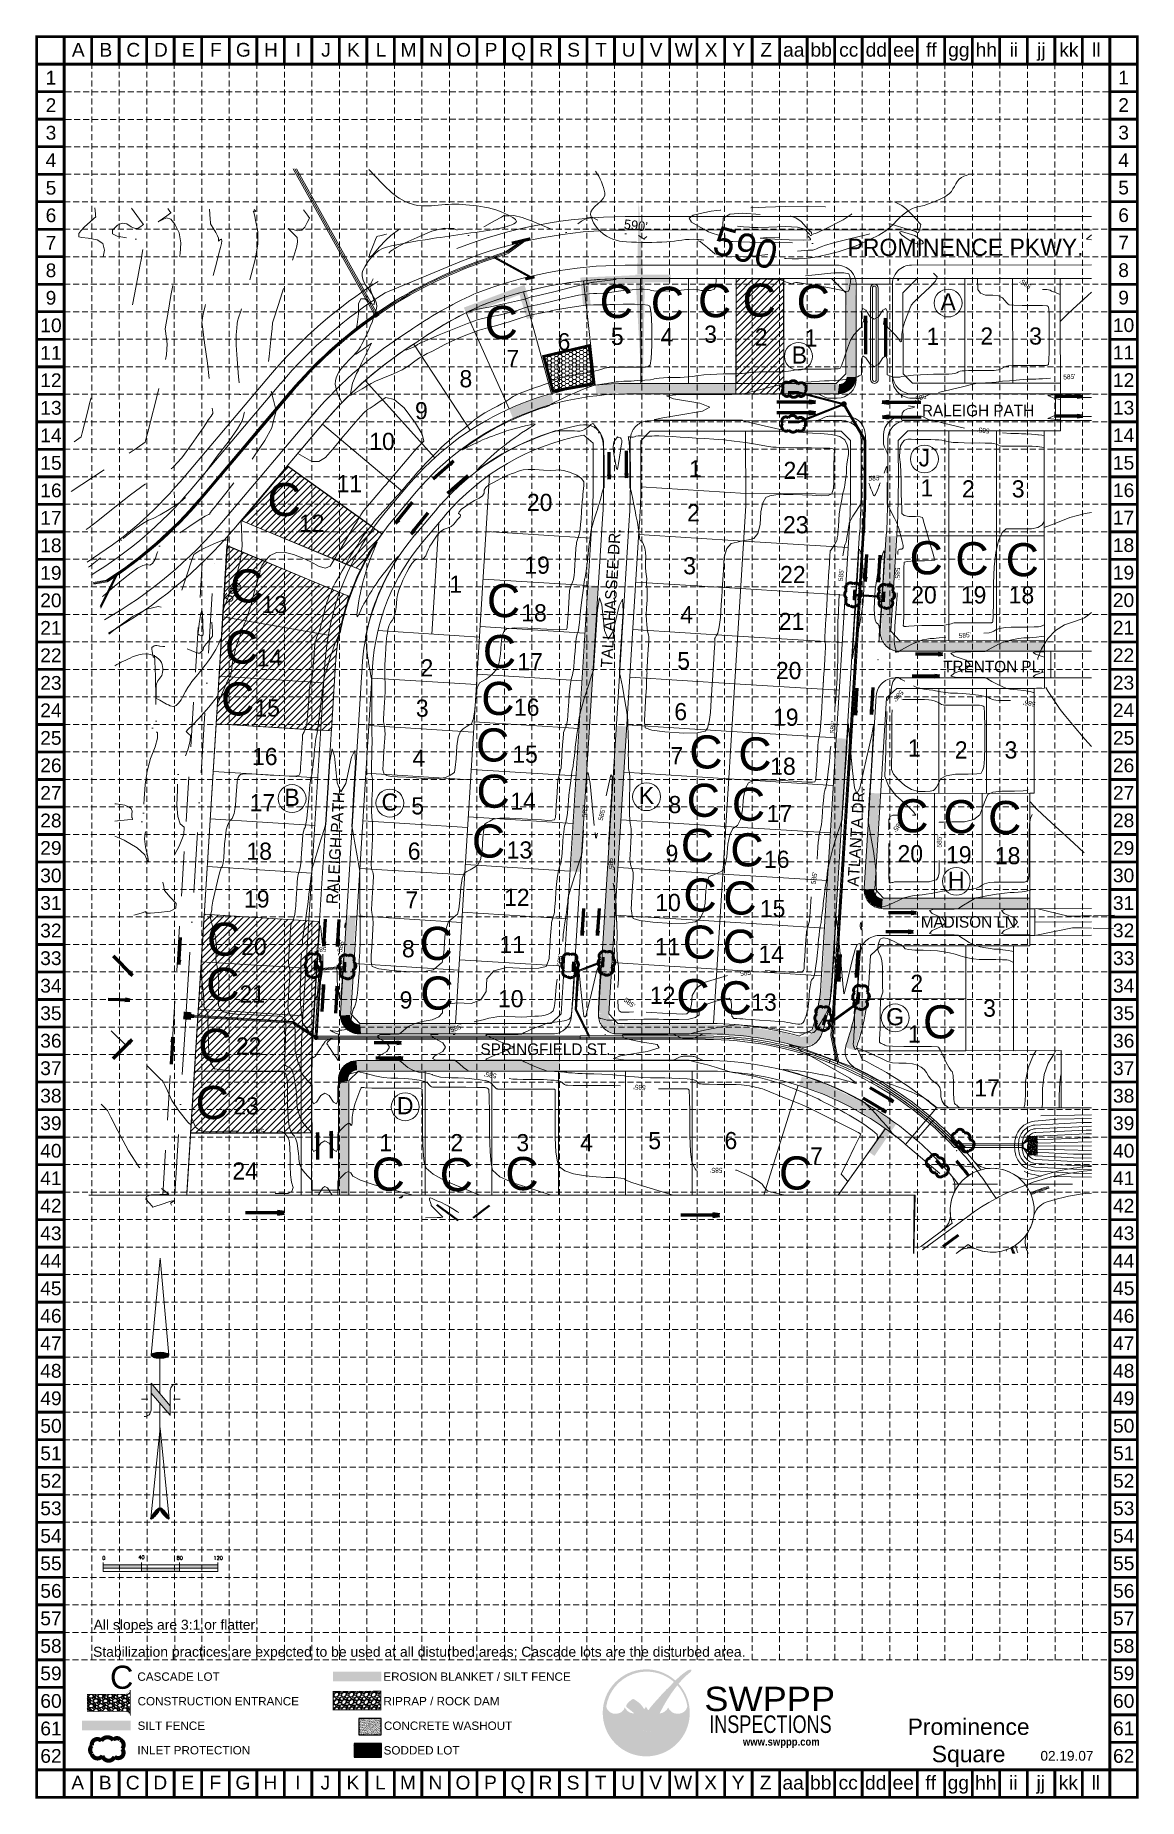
# Model space of a CAD drawing. Header units: feet. Extents: x 696 to 1853, y -3030 to -1181.
import ezdxf
from ezdxf.enums import TextEntityAlignment as Align

# ---------------------------------------------------------------- set-up
doc = ezdxf.new("R2010")
doc.units = ezdxf.units.FT
doc.header["$MEASUREMENT"] = 0
for name, pattern in [('ACAD_ISO02W100', [15, 12, -3]), ('DASHED', [0.75, 0.5, -0.25]), ('DGN Style 2', [78.481532, 47.088919, -31.392613]), ('DGN Style 3', [109.874145, 78.481532, -31.392613]), ('DGN Style 4', [125.648933, 62.785226, -31.392613, 0.078482, -31.392613]), ('DGN Style 7', [156.963064, 70.633379, -31.392613, 23.54446, -31.392613]), ('HIDDEN', [0.375, 0.25, -0.125])]:
    doc.linetypes.add(name, pattern=pattern)
for name, color, linetype, lineweight in [('0404al_MAP - Level 1', 7, 'Continuous', 0), ('0404al_MAP - Level 11', 7, 'Continuous', 0), ('0404al_MAP - Level 14', 7, 'Continuous', 0), ('0404al_MAP - Level 21', 7, 'Continuous', 0), ('0404al_MAP - Level 22', 7, 'Continuous', 0), ('0404al_MAP - Level 3', 7, 'Continuous', 0), ('0404al_MAP - Level 30', 7, 'Continuous', 0), ('0404al_MAP - Level 31', 7, 'Continuous', 0), ('0404al_MAP - Level 32', 7, 'Continuous', 0), ('0404al_MAP - Level 34', 7, 'Continuous', 0), ('0404al_MAP - Level 36', 7, 'Continuous', 0), ('0404al_MAP - Level 38', 7, 'Continuous', 0), ('0404al_MAP - Level 5', 7, 'Continuous', 0), ('EC', 7, 'Continuous', 0), ('EROSION CONTROL BLANKET', 84, 'Continuous', 0), ('INLETS', 7, 'Continuous', 0), ('Level 1', 7, 'Continuous', 0), ('Level 7', 7, 'Continuous', 0), ('PC', 7, 'Continuous', 0), ('STORM PIPE', 7, 'Continuous', 0)]:
    doc.layers.add(name, color=color, linetype=linetype, lineweight=lineweight)
for name, color, linetype in [('BASE', 7, 'Continuous'), ('GRID', 254, 'DASHED'), ('LEGEND', 7, 'Continuous'), ('LOGO', 7, 'Continuous'), ('NARROW', 7, 'Continuous'), ('SILT FENCE', 200, 'Continuous'), ('SODDED LOT', 2, 'Continuous')]:
    doc.layers.add(name, color=color, linetype=linetype)
doc.styles.add('L120', font='simplex.shx', dxfattribs={"height": 4.8})
doc.styles.add("L200'", font='ARIAL.TTF', dxfattribs={"height": 0.001969})
doc.styles.add('LOGO', font='', dxfattribs={"height": 25})
doc.styles.add('LOGO1', font='Rockeb.TTF', dxfattribs={"height": 25})
doc.styles.get("Standard").update_dxf_attribs({"font": 'ARIAL.TTF'})
doc.styles.add('Style-WORKING', font='WORKING.shx')
doc.styles.get('LOGO').set_extended_font_data('Rockwell', bold=True)

msp = doc.modelspace()

# ---------------------------------------------------------------- texts
at = {"insert": (1674.7, -2946.1), "char_height": 17.16, "width": 125.909, "attachment_point": 2}
msp.add_mtext('Prominence Square', dxfattribs=at)
at = {"layer": '0404al_MAP - Level 11', "color": 7, "linetype": 'Continuous', "lineweight": 13, "style": 'Style-WORKING'}
for s, p in [('A', (1653.2, -1451.2)), ('6', (1250.4, -1493.1)), ('5', (1306.3, -1487.4)), ('4', (1358.3, -1487.7)), ('3', (1404.1, -1485.1)), ('2', (1457.2, -1488.1)), ('1', (1509.4, -1489.1)), ('1', (1637.2, -1487.5)), ('2', (1693.7, -1487.1)), ('3', (1744.9, -1487.1)), ('7', (1196.8, -1510.7)), ('B', (1497.3, -1507)), ('8', (1147.5, -1531.9)), ('9', (1100.9, -1565.4)), ('10', (1059.6, -1597.6)), ('1', (1388.2, -1626.3)), ('J', (1628.3, -1614.8)), ('11', (1025.3, -1642)), ('24', (1494, -1628)), ('20', (1224.9, -1661.6)), ('1', (1630.9, -1646.4)), ('2', (1674.4, -1647.4)), ('3', (1726.7, -1647.4)), ('2', (1386.2, -1672.5)), ('12', (985.9, -1683.5)), ('23', (1493.4, -1685)), ('19', (1222.2, -1727.4)), ('3', (1382.1, -1728)), ('22', (1490.4, -1737.3)), ('1', (1136.9, -1747.3)), ('13', (946.7, -1768.7)), ('20', (1627.9, -1758.6)), ('19', (1679.9, -1758.6)), ('18', (1730.1, -1758.6)), ('18', (1219, -1777.4)), ('4', (1379, -1779.3)), ('21', (1489, -1786.4)), ('14', (941.7, -1824.6)), ('17', (1214.9, -1828.6)), ('5', (1375.9, -1827.6)), ('2', (1106.7, -1835.1)), ('20', (1486, -1837.9)), ('15', (939.2, -1877.2)), ('3', (1101.8, -1877.4)), ('16', (1211.3, -1876.4)), ('6', (1372.8, -1881)), ('19', (1483, -1886.9)), ('1', (1617.7, -1919.1)), ('2', (1666.9, -1921.2)), ('3', (1719.1, -1921.2)), ('16', (936.7, -1928.1)), ('4', (1098.2, -1929.8)), ('15', (1209.6, -1925.7)), ('7', (1368.7, -1927.2)), ('18', (1480, -1938.3)), ('17', (934.2, -1976.5)), ('B', (965.3, -1970.9)), ('C', (1067.8, -1975.8)), ('14', (1207.5, -1974.9)), ('K', (1337, -1969)), ('8', (1366.7, -1978.5)), ('5', (1097, -1979.8)), ('17', (1476.3, -1987.9)), ('18', (930.8, -2027.4)), ('6', (1093.3, -2027.3)), ('13', (1203.7, -2026.1)), ('9', (1363.6, -2029.9)), ('20', (1613.5, -2030)), ('19', (1664.4, -2031.1)), ('18', (1715.6, -2032.1)), ('16', (1473.5, -2035.9)), ('H', (1661.7, -2057.8)), ('19', (928.3, -2077.5)), ('7', (1090.9, -2078.5)), ('12', (1201, -2075.8)), ('10', (1359.5, -2081.2)), ('15', (1469.2, -2087.5)), ('11', (1196.1, -2125.3)), ('20', (925.3, -2127.4)), ('8', (1087.2, -2129.7)), ('11', (1359, -2127.6)), ('14', (1467.7, -2135.5)), ('21', (923.5, -2177.2)), ('10', (1194.6, -2182.1)), ('12', (1353.9, -2178.5)), ('2', (1620.3, -2166)), ('9', (1084.8, -2183.4)), ('13', (1460.1, -2185.7)), ('G', (1597.6, -2201)), ('3', (1696.6, -2192)), ('1', (1617.8, -2219.1)), ('22', (919.8, -2231.7)), ('17', (1694.1, -2275.6)), ('23', (917, -2294.5)), ('D', (1083.9, -2294.3)), ('1', (1063.5, -2333.1)), ('2', (1138, -2333.1)), ('3', (1207.2, -2333.1)), ('4', (1274.1, -2333.1)), ('5', (1345.5, -2330.9)), ('6', (1425.4, -2330.9)), ('7', (1515.1, -2347.1)), ('24', (916.1, -2362.8))]:
    msp.add_text(s, height=18, dxfattribs=at).set_placement(p, align=Align.TOP_CENTER)
at = {"layer": 'BASE'}
for s, height, p in [('A', 14.4, (741.1, -1195.9)), ('B', 14.4, (770, -1195.9)), ('C', 14.4, (798.8, -1195.9)), ('D', 14.4, (827.7, -1195.9)), ('E', 14.4, (856.5, -1195.9)), ('F', 14.4, (885.4, -1195.9)), ('G', 14.4, (914.2, -1195.9)), ('H', 14.4, (943.1, -1195.9)), ('I', 14.4, (971.9, -1195.9)), ('J', 14.4, (1000.8, -1195.9)), ('K', 14.4, (1029.6, -1195.9)), ('L', 14.4, (1058.5, -1195.9)), ('M', 14.4, (1087.3, -1195.9)), ('N', 14.4, (1116.2, -1195.9)), ('O', 14.4, (1145.1, -1195.9)), ('P', 14.4, (1173.9, -1195.9)), ('Q', 14.4, (1202.8, -1195.9)), ('R', 14.4, (1231.6, -1195.9)), ('S', 14.4, (1260.5, -1195.9)), ('T', 14.4, (1289.3, -1195.9)), ('U', 14.4, (1318.2, -1195.9)), ('V', 14.4, (1347, -1195.9)), ('W', 14.4, (1375.9, -1195.9)), ('X', 14.4, (1404.7, -1195.9)), ('Y', 14.4, (1433.6, -1195.9)), ('Z', 14.4, (1462.4, -1195.9)), ('aa', 14.43, (1491.3, -1195.9)), ('bb', 14.43, (1520.1, -1195.9)), ('cc', 14.43, (1549, -1195.9)), ('dd', 14.43, (1577.9, -1195.9)), ('ee', 14.43, (1606.7, -1195.9)), ('ff', 14.43, (1635.6, -1195.9)), ('gg', 14.43, (1664.4, -1195.9)), ('hh', 14.43, (1693.3, -1195.9)), ('ii', 14.43, (1722.1, -1195.9)), ('jj', 14.43, (1751, -1195.9)), ('kk', 14.43, (1779.8, -1195.9)), ('ll', 14.43, (1808.7, -1195.9)), ('1', 14.4, (712.4, -1225.1)), ('1', 14.4, (712.5, -1225.2)), ('1', 14.4, (1837.2, -1225)), ('2', 14.4, (712.5, -1254)), ('2', 14.4, (1837.2, -1253.9)), ('3', 14.4, (712.5, -1282.9)), ('3', 14.4, (1837.2, -1282.7)), ('4', 14.4, (712.5, -1311.7)), ('4', 14.4, (1837.2, -1311.6)), ('5', 14.4, (712.5, -1340.6)), ('5', 14.4, (1837.2, -1340.4)), ('6', 14.4, (712.5, -1369.5)), ('6', 14.4, (1837.2, -1369.3)), ('7', 14.4, (712.5, -1398.3)), ('7', 14.4, (1837.2, -1398.1)), ('8', 14.4, (712.5, -1427.2)), ('8', 14.4, (1837.2, -1427)), ('9', 14.4, (712.5, -1456)), ('9', 14.4, (1837.2, -1455.8)), ('10', 14.43, (712.5, -1484.9)), ('10', 14.43, (1837.2, -1484.7)), ('11', 14.43, (712.5, -1513.7)), ('11', 14.43, (1837.2, -1513.5)), ('12', 14.43, (712.4, -1542.5)), ('12', 14.43, (1837.2, -1542.3)), ('13', 14.43, (712.5, -1571.4)), ('13', 14.43, (1837.2, -1571.3)), ('14', 14.43, (712.5, -1600.3)), ('14', 14.43, (1837.2, -1600.1)), ('15', 14.43, (712.5, -1629.1)), ('15', 14.43, (1837.2, -1629)), ('16', 14.43, (712.5, -1658)), ('16', 14.43, (1837.2, -1657.8)), ('17', 14.43, (712.4, -1686.8)), ('17', 14.43, (1837.1, -1686.6)), ('18', 14.43, (712.4, -1715.6)), ('18', 14.43, (1837.1, -1715.4)), ('19', 14.43, (712.4, -1744.5)), ('19', 14.43, (1837.1, -1744.3)), ('20', 14.43, (712.4, -1773.3)), ('20', 14.43, (1837.1, -1773.1)), ('21', 14.43, (712.4, -1802.2)), ('21', 14.43, (1837.1, -1802)), ('22', 14.43, (712.4, -1831)), ('22', 14.43, (1837.1, -1830.9)), ('23', 14.43, (712.4, -1859.9)), ('23', 14.43, (1837.1, -1859.7)), ('24', 14.43, (712.4, -1888.7)), ('24', 14.43, (1837.1, -1888.6)), ('25', 14.43, (712.4, -1917.6)), ('25', 14.43, (1837.2, -1917.6)), ('26', 14.43, (712.4, -1946.4)), ('26', 14.43, (1837.2, -1946.4)), ('27', 14.43, (712.4, -1975.3)), ('27', 14.43, (1837.2, -1975.3)), ('28', 14.43, (712.4, -2004.2)), ('28', 14.43, (1837.2, -2004.1)), ('29', 14.43, (712.4, -2033)), ('29', 14.43, (1837.2, -2033)), ('30', 14.43, (712.4, -2061.9)), ('30', 14.43, (1837.2, -2061.8)), ('31', 14.43, (712.4, -2090.7)), ('31', 14.43, (1837.2, -2090.7)), ('32', 14.43, (712.4, -2119.6)), ('32', 14.43, (1837.2, -2119.5)), ('33', 14.43, (712.4, -2148.6)), ('33', 14.43, (1837.3, -2148.6)), ('34', 14.43, (712.4, -2177.5)), ('34', 14.43, (1837.3, -2177.4)), ('35', 14.43, (712.4, -2206.3)), ('35', 14.43, (1837.3, -2206.3)), ('36', 14.43, (712.4, -2235.2)), ('36', 14.43, (1837.3, -2235.2)), ('37', 14.43, (712.4, -2264)), ('37', 14.43, (1837.3, -2264)), ('38', 14.43, (712.4, -2292.9)), ('38', 14.43, (1837.3, -2292.9)), ('39', 14.43, (712.4, -2321.7)), ('39', 14.43, (1837.3, -2321.7)), ('40', 14.43, (712.4, -2350.6)), ('40', 14.43, (1837.3, -2350.6)), ('41', 14.43, (712.4, -2379.4)), ('41', 14.43, (1837.3, -2379.4)), ('42', 14.43, (712.4, -2408.2)), ('42', 14.43, (1837.3, -2408.2)), ('43', 14.43, (712.4, -2437.2)), ('43', 14.43, (1837.3, -2437.1)), ('44', 14.43, (712.4, -2466)), ('44', 14.43, (1837.3, -2466)), ('45', 14.43, (712.4, -2494.9)), ('45', 14.43, (1837.3, -2494.8)), ('46', 14.43, (712.4, -2523.7)), ('46', 14.43, (1837.3, -2523.7)), ('47', 14.43, (712.4, -2552.6)), ('47', 14.43, (1837.3, -2552.5)), ('48', 14.43, (712.4, -2581.4)), ('48', 14.43, (1837.3, -2581.4)), ('49', 14.43, (712.5, -2610.2)), ('49', 14.43, (1837.3, -2610.2)), ('50', 14.43, (712.5, -2639.1)), ('50', 14.43, (1837.3, -2639)), ('51', 14.43, (712.5, -2667.9)), ('51', 14.43, (1837.3, -2667.9)), ('52', 14.43, (712.5, -2696.8)), ('52', 14.43, (1837.3, -2696.7)), ('53', 14.43, (712.5, -2725.6)), ('53', 14.43, (1837.3, -2725.6)), ('54', 14.43, (712.5, -2754.5)), ('54', 14.43, (1837.3, -2754.5)), ('55', 14.43, (712.5, -2783.3)), ('55', 14.43, (1837.3, -2783.3)), ('56', 14.43, (712.5, -2812.2)), ('56', 14.43, (1837.3, -2812.2)), ('57', 14.43, (712.5, -2841)), ('57', 14.43, (1837.3, -2841)), ('58', 14.43, (712.5, -2869.9)), ('58', 14.43, (1837.3, -2869.9)), ('59', 14.43, (712.5, -2898.7)), ('59', 14.43, (1837.3, -2898.7)), ('60', 14.43, (712.5, -2927.6)), ('60', 14.43, (1837.3, -2927.6)), ('61', 14.43, (712.5, -2956.5)), ('61', 14.43, (1837.3, -2956.4)), ('62', 14.43, (712.5, -2985.3)), ('62', 14.43, (1837.3, -2985.3)), ('A', 14.4, (740.5, -3013.3)), ('B', 14.4, (769.4, -3013.3)), ('C', 14.4, (798.2, -3013.3)), ('D', 14.4, (827.1, -3013.3)), ('E', 14.4, (855.9, -3013.3)), ('F', 14.4, (884.8, -3013.3)), ('G', 14.4, (913.7, -3013.3)), ('H', 14.4, (942.5, -3013.3)), ('I', 14.4, (971.4, -3013.3)), ('J', 14.4, (1000.2, -3013.3)), ('K', 14.4, (1029.1, -3013.3)), ('L', 14.4, (1057.9, -3013.3)), ('M', 14.4, (1086.8, -3013.3)), ('N', 14.4, (1115.6, -3013.3)), ('O', 14.4, (1144.5, -3013.3)), ('P', 14.4, (1173.3, -3013.3)), ('Q', 14.4, (1202.2, -3013.3)), ('R', 14.4, (1231, -3013.3)), ('S', 14.4, (1259.9, -3013.3)), ('T', 14.4, (1288.8, -3013.3)), ('U', 14.4, (1317.6, -3013.3)), ('V', 14.4, (1346.5, -3013.3)), ('W', 14.4, (1375.3, -3013.3)), ('X', 14.4, (1404.2, -3013.3)), ('Y', 14.4, (1433, -3013.3)), ('Z', 14.4, (1461.9, -3013.3)), ('aa', 14.43, (1490.7, -3013.3)), ('bb', 14.43, (1519.6, -3013.3)), ('cc', 14.43, (1548.4, -3013.3)), ('dd', 14.43, (1577.3, -3013.3)), ('ee', 14.43, (1606.1, -3013.3)), ('ff', 14.43, (1635, -3013.3)), ('gg', 14.43, (1663.9, -3013.3)), ('hh', 14.43, (1692.7, -3013.3)), ('ii', 14.43, (1721.6, -3013.3)), ('jj', 14.43, (1750.4, -3013.3)), ('kk', 14.43, (1779.3, -3013.3)), ('ll', 14.43, (1808.1, -3013.3))]:
    msp.add_text(s, height=height, dxfattribs=at).set_placement(p, align=Align.MIDDLE_CENTER)
at = {"layer": 'BASE', "color": 7, "style": "L200'"}
for s, height, p in [('All slopes are 3:1 or flatter.', 10.439, (757.2, -2852.9)), ('Stabilization practices are expected to be used at all disturbed areas; Cascade lots are the disturbed area.', 10.4387, (756.6, -2881.3))]:
    msp.add_text(s, height=height, dxfattribs=at).set_placement(p)
at = {"layer": 'BASE'}
msp.add_text('02.19.07', height=10.23, dxfattribs=at).set_placement((1777.8, -2990.3), align=Align.CENTER)
at = {"layer": 'EC', "color": 35, "linetype": 'DGN Style 7', "lineweight": 0, "style": 'Style-WORKING'}
for rotation, p in [(353.0336, (1325.7, -1380.1)), (55.0215, (904, -1763.2))]:
    msp.add_text(" 590' ", height=10, rotation=rotation, dxfattribs=at).set_placement(p, align=Align.MIDDLE_CENTER)
at = {"layer": 'EC', "color": 35, "linetype": 'Continuous', "lineweight": 0, "style": 'Style-WORKING'}
msp.add_text('590', height=30, rotation=344.278, dxfattribs=at).set_placement((1436.7, -1418), align=Align.CENTER)
at = {"layer": 'LEGEND', "style": "L200'"}
for s, height, p in [('CASCADE LOT', 8.758, (803.1, -2906.5)), ('EROSION BLANKET / SILT FENCE', 8.758, (1061, -2906.5)), ('CONSTRUCTION ENTRANCE', 8.758, (803.3, -2932.3)), ('RIPRAP / ROCK DAM', 8.758, (1061.1, -2932.2)), ('SILT FENCE', 8.76, (803.3, -2958)), ('CONCRETE WASHOUT', 8.758, (1061.6, -2958)), ('INLET PROTECTION', 8.758, (803.1, -2983.7)), ('SODDED LOT', 8.76, (1061.3, -2983.8))]:
    msp.add_text(s, height=height, dxfattribs=at).set_placement(p)
at = {"layer": 'Level 1', "color": 7, "linetype": 'Continuous', "lineweight": 30, "style": 'Style-WORKING'}
for s, height, rotation, p in [('PROMINENCE PKWY.', 18, 0.0364, (1671.5, -1412)), ('RALEIGH PATH', 12, 0.0364, (1684.6, -1580.2)), ('TALLAHASSEE DR.', 12, 86.4324, (1305.4, -1771.4)), ('TRENTON PL.', 12, 0.0364, (1701.1, -1848.7)), ('RALEIGH PATH', 12, 86.4324, (1016.7, -2033.5)), ('ATLANTA DR.', 12, 86.4324, (1562.6, -2021.7)), ('MADISON LN.', 12, 0.0364, (1676.6, -2116.6)), ('SPRINGFIELD ST.', 12, 360, (1231, -2250))]:
    msp.add_text(s, height=height, rotation=rotation, dxfattribs=at).set_placement(p, align=Align.CENTER)
at = {"layer": 'LOGO'}
for s, height, style, width, p in [('SWPPP', 25.45, 'LOGO1', 1.115, (1397.6, -2938.2)), ('INSPECTIONS', 18.395, 'LOGO1', 0.77, (1402.7, -2961.2)), ('www.swppp.com', 8.248, 'LOGO', 0.9, (1438, -2974.5))]:
    msp.add_text(s, height=height, dxfattribs=dict(at, style=style, width=width)).set_placement(p)
at = {"layer": 'PC', "color": 35, "linetype": 'Continuous', "lineweight": 0, "style": 'Style-WORKING'}
for s, rotation, p in [(" 585' ", 146.3464, (1734.3, -1441.3)), (" 585' ", 4.3503, (1780.3, -1538.8)), (" 585' ", 195.6598, (1624, -1560.7)), (" 585' ", 172.9496, (1690.3, -1595.1)), (" 585' ", 2.0862, (1576.1, -1645.1)), (" 585' ", 84.6827, (1540.9, -1746.8)), (" 585' ", 269.1429, (1600, -1745.3)), (" 585' ", 5.4767, (1670.7, -1809.9)), (" 585' ", 228.2575, (1600.8, -1873.5)), (" 585' ", 171.3527, (1738.4, -1881.4)), (" 585' ", 83.6817, (1532.3, -1906.4)), (" 585' ", 86.4265, (1272.2, -1994.5)), (" 585' ", 76.9088, (1290, -1997.9)), (" 585' ", 231.9909, (1600.4, -2010.3)), (" 585' ", 90.0364, (1643.9, -2026.2)), (" 585' ", 277.21, (1299.5, -2050.1)), (" 585' ", 80.7487, (1512.7, -2064.6)), (" 585' ", 183.4924, (995, -2139.7)), (" 585' ", 79.2942, (1016.4, -2135.9)), (" 585' ", 81.4674, (1246.1, -2151)), (" 585' ", 7.2258, (1441.5, -2164.1)), (" 585' ", 321.8811, (1319.1, -2195.3)), (" 585' ", 19.5773, (1137.5, -2221.9)), (" 585' ", 169.3243, (1173.2, -2271.2)), (" 585' ", 175.3569, (1329.7, -2284.1)), (" 590' ", 180, (929.6, -2330.1)), (" 585' ", 180.0364, (1410.2, -2371))]:
    msp.add_text(s, height=5, rotation=rotation, dxfattribs=at).set_placement(p, align=Align.MIDDLE_CENTER)

# ---------------------------------------------------------------- blocks, each defined once
blk = doc.blocks.new('CH1125_1')
at = {"layer": 'STORM PIPE', "color": 120, "linetype": 'Continuous', "lineweight": 0}
for p, q in [((-1.43, 0), (1.43, 0)), ((1.43, 0), (1.43, -0.47)), ((-2.94, -3.09), (-1.43, -0.47)), ((-2.64, -3.27), (-2.94, -3.09)), ((-2.64, -3.27), (-1.03, -0.47)), ((-2.64, -3.27), (2.64, -3.27)), ((-1.43, 0), (-1.43, -0.47)), ((-1.43, -0.47), (1.43, -0.47)), ((2.64, -3.27), (1.03, -0.47)), ((2.94, -3.09), (1.43, -0.47)), ((2.64, -3.27), (2.94, -3.09))]:
    blk.add_line(p, q, dxfattribs=at)
blk = doc.blocks.new('Cascade Homes logo')
at = {"color": 240}
blk.add_text('C', height=24.8, rotation=359.904, dxfattribs=at).set_placement((2410522.1, 7107185.7))
blk = doc.blocks.new('inlet protection')
at = {"layer": 'LEGEND', "color": 170, "ltscale": 100, "const_width": 9.48}
blk.add_lwpolyline([(38, 58.5, 0.520567), (38, 58.5, 0.765195), (16.6, 47.7, 0.417879), (16.5, 28.3, 0.6649), (41, 24.6, 0.744833), (68.6, 22.2, 0.975642), (85.8, 40, 0.520567), (81.5, 61.5, 0.520567), (65.8, 60, 0.540264), (38, 58.5)], format="xyb", close=True, dxfattribs=at)
blk = doc.blocks.new('SCALE')
h = blk.add_hatch(color=7)
h.paths.add_polyline_path([(1.6, -6.7), (1.6, -3.1), (-38.4, -3.1), (-38.4, -6.7)])
h.paths.add_polyline_path([(1.6, -6.7), (1.6, -10.3), (41.6, -10.3), (41.6, -6.7)])
h.paths.add_polyline_path([(41.6, -3.1), (41.6, -6.7), (81.6, -6.7), (81.6, -3.1)])
at = {"color": 7}
for p, q in [((-38.4, -3.1), (-38.4, -0.7)), ((-38.4, -3.1), (1.6, -3.1)), ((-38.4, -3.1), (-38.4, -10.3)), ((-38.4, -6.7), (81.6, -6.7)), ((-38.4, -10.3), (1.6, -10.3)), ((1.6, -3.1), (1.6, -0.7)), ((1.6, -3.1), (81.6, -3.1)), ((1.6, -3.1), (1.6, -10.3)), ((1.6, -10.3), (81.6, -10.3)), ((41.6, -3.1), (41.6, -0.7)), ((41.6, -3.1), (41.6, -10.3)), ((81.6, -3.1), (81.6, -0.7)), ((81.6, -3.1), (81.6, -10.3))]:
    blk.add_line(p, q, dxfattribs=at)
at = {"color": 7, "style": 'L120'}
for s, p in [('0', (-39.5, 2.2)), ('40', (-1.6, 2.8)), ('80', (38.5, 2.2)), ('120', (77.2, 2.2))]:
    blk.add_text(s, height=3.84, dxfattribs=at).set_placement(p)
blk = doc.blocks.new('A$C1D8A4D20')
at = {"layer": 'NARROW', "lineweight": 13}
for p, q in [((19.4, 273.7), (10.2, 171.9)), ((19.4, 273.7), (28.6, 171.8)), ((19.2, 131.5), (19.2, 175)), ((19.2, 175), (19.2, 175)), ((9.9, 142.6), (30, 118.7)), ((9.9, 142.6), (9.9, 114.4)), ((30, 108.9), (9.9, 132.2)), ((30.1, 108.8), (30.1, 134.9)), ((0, 125.9), (6.7, 125.9)), ((19.2, 11.8), (19.2, 121.4)), ((33.4, 125.9), (40.5, 125.9)), ((9.7, 1), (19.4, 95.8)), ((19.5, 95.5), (29, 0.4)), ((19.2, 10.4), (19.3, 10.8)), ((19.3, 10.8), (19.4, 10.4))]:
    blk.add_line(p, q, dxfattribs=at)
blk.add_lwpolyline([(10.2, 171.8), (10.6, 170.8, 0.091577), (12.9, 169.5, 0.048306), (16, 168.7), (19.4, 168.6), (23.2, 168.8, 0.048306), (25.9, 169.5, 0.091577), (28.1, 170.8), (28.6, 171.8), (28.1, 172.8, 0.091577), (25.9, 174.1, 0.048306), (23.2, 174.7), (19.4, 175), (15.6, 174.7, 0.048306), (12.9, 174.1, 0.091577), (10.6, 172.8)], format="xyb", close=True, dxfattribs=at)
for points in [[(19.3, 11.8), (18.7, 11.9, 0.066818), (17, 10.8, 0.03073), (15.3, 9.3), (13.2, 7), (11.4, 4.5, 0.03073), (10.2, 2.5, 0.066818), (9.5, 0.6), (9.7, 0.1)], [(9.7, 0.1), (10.3, 0, 0.066818), (12, 1.1, 0.03073), (13.9, 2.8), (15.8, 4.9), (17.6, 7.4, 0.03073), (18.8, 9.4, 0.036692), (19.2, 10.4)], [(19.3, 11.8), (19.8, 11.9, -0.066818), (21.6, 10.8, -0.03073), (23.2, 9.3), (25.3, 7), (27.2, 4.5, -0.03073), (28.3, 2.5, -0.066818), (29, 0.6), (28.8, 0.1)], [(28.8, 0.1), (28.3, 0, -0.066818), (26.5, 1.1, -0.03073), (24.6, 2.8), (22.8, 4.9), (20.9, 7.4, -0.03073), (19.8, 9.4, -0.036692), (19.3, 10.4)]]:
    blk.add_lwpolyline(points, format="xyb", dxfattribs=at)
for centre, start, end in [((37, 134.9), 88.8769, 180), ((2.9, 114.4), 268.8769, 0)]:
    blk.add_arc(centre, 6.97, start, end, dxfattribs=at)
for points in [[(10.2, 171.8), (10.6, 172.8), (10.6, 170.8), (12.8, 174.1)], [(10.6, 170.8), (12.8, 174.1), (12.9, 169.5), (15.4, 174.7)], [(12.9, 169.5), (15.4, 174.7), (16, 168.8), (19.2, 175)], [(16, 168.8), (19.2, 175), (19.2, 168.6), (23.2, 174.7)], [(19.2, 168.6), (23.2, 174.7), (22.8, 168.8), (25.9, 174.1)], [(22.8, 168.8), (25.9, 174.1), (26, 169.5), (28.1, 172.8)], [(26, 169.5), (28.1, 172.8), (28.1, 170.8), (28.6, 171.8)], [(9.9, 132.2), (30.2, 108.9), (10, 142.7), (30.2, 118.7)], [(9.5, 0.6), (9.7, 0.1), (9.7, 1.2), (10.3, 0)], [(9.7, 1.2), (10.3, 0), (10.1, 2.1), (11.3, 0.6)], [(10.1, 2.1), (11.3, 0.6), (10.6, 3.2), (12, 1.1)], [(10.6, 3.2), (12, 1.1), (11.2, 4.3), (13.2, 2.2)], [(11.2, 4.3), (13.2, 2.2), (11.9, 5.2), (14.8, 3.9)], [(11.9, 5.2), (14.8, 3.9), (12.9, 6.6), (15.9, 5.1)], [(12.9, 6.6), (15.9, 5.1), (14.3, 8.3), (17, 6.6)], [(13.4, 2.4), (14, 2.9), (14.8, 3.8)], [(14.3, 8.3), (17, 6.6), (15.4, 9.5), (17.8, 7.8)], [(15.4, 9.5), (17.8, 7.8), (16.4, 10.3), (18.5, 8.9)], [(16.4, 10.3), (18.5, 8.9), (17.2, 11), (19, 9.8)], [(17.2, 11), (19, 9.8), (17.9, 11.5), (19.2, 10.4)], [(17.9, 11.5), (19.2, 10.4), (18.5, 11.8), (19.3, 10.7)], [(18.5, 11.8), (19.3, 10.7), (18.8, 11.9), (19.3, 10.8)], [(18.8, 11.9), (19.3, 10.8), (19.2, 11.9), (19.3, 10.8)], [(19.2, 11.9), (19.3, 10.8), (19.8, 11.9), (19.4, 10.7)], [(19.8, 11.9), (19.4, 10.7), (20.4, 11.6), (19.4, 10.4)], [(20.4, 11.6), (19.4, 10.4), (21.2, 11.2), (19.7, 9.6)], [(21.2, 11.2), (19.7, 9.6), (21.7, 10.8), (20, 9)], [(21.7, 10.8), (20, 9), (22.5, 10.1), (20.6, 8)], [(22.5, 10.1), (20.6, 8), (23.3, 9.2), (21.3, 7)], [(23.3, 9.2), (21.3, 7), (24.3, 8.2), (22, 6)], [(24.3, 8.2), (22, 6), (25.3, 7), (23.1, 4.6)], [(25.3, 7), (23.1, 4.6), (25.9, 6.2), (24, 3.6)], [(24, 3.6), (25.9, 6.2), (24.7, 2.8), (26.9, 4.8)], [(24.7, 2.8), (26.9, 4.8), (25.5, 2), (27.7, 3.5)], [(25.5, 2), (27.7, 3.5), (26.5, 1.1), (28.3, 2.6)], [(26.5, 1.1), (28.3, 2.6), (27.3, 0.6), (28.7, 1.6)], [(27.3, 0.6), (28.7, 1.6), (28.3, 0), (29, 0.6)], [(28.3, 0), (29, 0.6), (28.8, 0.1)]]:
    blk.add_solid(points, dxfattribs=at)

# ---------------------------------------------------------------- hatches: boundary and pattern name
at = {"layer": 'BASE', "linetype": 'Continuous'}
h = msp.add_hatch(dxfattribs=at)
h.set_pattern_fill('AR-SAND', color=30, scale=0.677427, style=0)
h.set_pattern_definition([(37.5, (1608.6147, -3013.8077), (-0.0426734, 1.305283), [0, -1.0296895, 0, -1.1516264, 0, -1.1008193]), (7.5, (1608.6147, -3013.8077), (1.198895, 1.911799), [0, -0.5554904, 0, -0.9280754, 0, -0.3556493]), (327.5, (1607.7814, -3013.8077), (2.1096047, 0.0038336), [0, -0.3387136, 0, -1.2193691, 0, -1.5919541]), (317.5, (1607.7814, -3013.8077), (2.036432, 0.5945614), [0, -0.1693568, 0, -0.7993642, 0, -0.9145268])])
h.paths.add_polyline_path([(1058.6, -2963), (1058.6, -2946.1), (1035.4, -2946.1), (1035.4, -2963)])
at = {"layer": 'INLETS', "linetype": 'DGN Style 7', "lineweight": 0}
h = msp.add_hatch(color=5, dxfattribs=at)
edge = h.paths.add_edge_path()
edge.add_arc((1543.9, -1567.5), 2.5, 0, 360)
h = msp.add_hatch(color=5, dxfattribs=at)
edge = h.paths.add_edge_path()
edge.add_arc((1560.3, -1768), 2.5, 0, 360)
h = msp.add_hatch(color=5, dxfattribs=at)
edge = h.paths.add_edge_path()
edge.add_arc((994.8, -2160.5), 2, 0, 360)
h = msp.add_hatch(color=5, dxfattribs=at)
edge = h.paths.add_edge_path()
edge.add_arc((1265.2, -2162), 2, 0, 360)
h = msp.add_hatch(color=5, dxfattribs=at)
edge = h.paths.add_edge_path()
edge.add_arc((1532.5, -2214.4), 2.5, 0, 360)
h = msp.add_hatch(color=5, dxfattribs=at)
edge = h.paths.add_edge_path()
edge.add_arc((990.4, -2232), 2.5, 0, 360)
at = {"layer": 'LEGEND', "lineweight": 0}
h = msp.add_hatch(dxfattribs=at)
h.set_pattern_fill('GRAVEL', color=4, scale=7.12123, angle=-43.9343, style=0)
h.set_pattern_definition([(184.078545, (-9203.29786, -7237.6543), (-85.494522248, -6.626803172), [0.958062, -94.84829]), (141.0354448, (-9204.2535, -7237.72243), (66.479988977, -54.163082706), [1.644064, -162.7623003]), (88.576145, (-9205.5318, -7236.68857), (-3.067868275, -105.82023557), [1.159251, -114.7659717]), (223.339445, (-9208.76707, -7236.04367), (103.947054964, 97.624223177), [1.497153, -148.218135]), (248.899445, (-9209.85595, -7237.0712), (33.649935839, 86.243820434), [1.468077, -145.3398407]), (313.339445, (-9210.38447, -7238.44084), (-97.624223177, 103.947054964), [1.497153, -148.218135]), (353.7599448, (-9209.35694, -7239.52972), (-116.0767414944, 12.949744997), [1.9799085, -196.0107823]), (28.3210448, (-9207.38877, -7239.74492), (144.5985350285, 78.23499873), [1.8692374, -185.0545705]), (77.495345, (-9205.74327, -7238.85813), (23.206107029, 106.194884783), [1.5022235, -148.7202886]), (131.302145, (-9205.418, -7237.39154), (51.469934405, -59.478567627), [1.71502, -84.0359483]), (178.4631448, (-9206.54997, -7236.10315), (-115.8894335056, 2.880538444), [2.217893, -219.571557]), (94.879845, (-9203.7395, -7240.9865), (-6.25218334, 65.356129506), [0.756994, -74.9427143]), (127.534945, (-9203.8039, -7240.23223), (56.78541328, -74.488777285), [1.440176, -142.577786]), (181.065745, (-9204.6813, -7239.09), (-4.9409424, -5.1282587), [1.0070915, -9.0638447]), (159.264345, (-9204.4474, -7238.1289), (35.52317255, -14.44818179), [0.5423386, -53.691333]), (247.867145, (-9204.9546, -7237.9369), (9.69456718, 20.32571322), [0.766978, -37.582021]), (347.029545, (-9205.2436, -7238.6474), (25.26665523, -4.56628573), [1.2457097, -40.277841]), (117.630845, (-9204.0296, -7238.927), (5.31558356, -15.0101328), [0.9007715, -21.6185377]), (332.455245, (-9207.929, -7235.07118), (66.105369186, -34.024685218), [1.261882, -124.9266353]), (26.411945, (-9206.81013, -7235.6547), (-74.863363978, -36.647099632), [1.058649, -104.8060484]), (249.264345, (-9203.0414, -7237.9013), (14.44818179, 35.52317255), [1.08467, -53.1490015]), (299.676245, (-9203.4255, -7238.91574), (-36.45979619, 64.794153294), [1.261882, -124.9266353]), (295.509745, (-9210.9924, -7238.2507), (-15.75943327, 34.96120706), [1.216876, -59.6269424]), (250.840845, (-9210.4683, -7239.34894), (28.709120489, 81.115511708), [1.0196035, -100.940894]), (22.867145, (-9207.9311, -7243.079), (34.961223945, 15.7593961), [1.08467, -53.1490015]), (333.419745, (-9206.93168, -7242.6575), (-86.431089386, 43.719240516), [1.193739, -118.1798324]), (25.509745, (-9210.44395, -7240.6579), (-34.96120706, -15.75943327), [0.608438, -60.2353803]), (57.375645, (-9208.2388, -7242.7825), (14.63552208, 25.45396156), [0.3631115, -35.948176]), (122.029545, (-9208.043, -7242.4767), (10.44384298, -19.9510724), [1.468077, -27.893502]), (142.074745, (-9208.82164, -7241.2321), (56.223507604, -44.281153522), [1.360511, -134.690397]), (259.755845, (-9205.6882, -7239.109), (4.7536155, 15.19745945), [1.027038, -24.64892]), (309.2229448, (-9205.8709, -7240.1196), (77.2984469536, -94.252546432), [1.793083, -177.514911]), (17.011145, (-9204.73706, -7241.5087), (-55.09961648, -16.13403847), [0.7331734, -72.5843766]), (46.065745, (-9204.036, -7241.294), (-0.1873163, 10.069198), [0.427274, -6.6939563]), (76.322145, (-9208.776, -7240.97945), (-14.073595666, -55.661550677), [0.9893098, -97.94198]), (4.078545, (-9208.54204, -7240.0182), (85.494522248, 6.626803172), [1.9161236, -93.890228]), (316.065745, (-9206.631, -7239.882), (10.069198, 0.1873163), [1.85152, -5.2697103]), (281.370545, (-9205.2974, -7241.16656), (-16.695913557, 85.30722417), [1.125966, -111.4705655]), (210.120345, (-9205.0754, -7242.2704), (-24.89202056, -15.57208892), [1.0368653, -50.806473]), (163.7117448, (-9205.9723, -7242.79074), (-146.8463106885, 42.5952442625), [1.6881944, -167.131524]), (131.4918448, (-9207.59273, -7242.31725), (-61.726430549, 69.360464151), [1.7859974, -176.8135483])])
edge = h.paths.add_edge_path()
edge.add_line((795.7, -2943), (795.7, -2916.3))
edge.add_arc((791.3, -2916.3), 4.45, -89.9609, 0, ccw=False)
edge.add_line((791.3, -2920.7), (750.5, -2920.7))
edge.add_line((750.5, -2920.7), (750.5, -2938.6))
edge.add_line((750.5, -2938.6), (791.3, -2938.5))
edge.add_arc((791.3, -2943), 4.45, 0, 90.0391, ccw=False)
at = {"layer": 'LEGEND', "linetype": 'ACAD_ISO02W100', "lineweight": 0}
h = msp.add_hatch(dxfattribs=at)
h.set_pattern_fill('GRAVEL', color=240, scale=7.826795, style=0)
h.set_pattern_definition([(228.0128, (451.6409, -3332.2501), (-62.6143465, -70.4411659), [1.052986, -104.24577]), (184.9697, (450.93646, -3333.03277), (93.92154877, 7.826727), [1.806957, -178.88864]), (132.5104, (449.1363, -3333.1893), (78.2678778, -86.09481338), [1.27411, -126.13688]), (267.2737, (446.08385, -3335.146), (7.82676388, 156.5359032), [1.64549, -162.90345]), (292.8337, (446.00558, -3336.78963), (-39.13405275, 93.92151245), [1.61353, -159.73998]), (357.2737, (446.63172, -3338.27673), (-156.5359032, 7.82676388), [1.64549, -162.90345]), (37.6942, (448.27535, -3338.355), (-101.74839308, -78.26787535), [2.176076, -215.43135]), (72.2553, (449.99725, -3337.02444), (54.78764955, 172.18946149), [2.05444, -203.38961]), (121.4296, (450.6234, -3335.06774), (-62.6144248, 101.74829673), [1.65106, -163.45536]), (175.2364, (449.76244, -3333.6589), (86.0947529, -7.8267288), [1.88494, -92.36215]), (222.3974, (447.884, -3333.50238), (-93.92159807, -86.09468352), [2.43764, -241.326507]), (138.8141, (453.8324, -3335.2243), (-54.7875884, 46.96074924), [0.831996, -82.36797]), (171.4692, (453.20623, -3334.6764), (101.74832216, -15.653652), [1.58287, -156.70426]), (225, (451.641, -3334.4416), (-9e-16, -7.826797), [1.10687, -9.96188]), (203.1986, (451.093, -3333.5024), (39.1339731, 15.6536005), [0.59607, -59.01102]), (291.8014, (450.5451, -3333.7372), (-7.8267943, 23.4803873), [0.84297, -41.30561]), (30.9638, (450.8582, -3334.5199), (23.4803697, 15.6536095), [1.36913, -44.26853]), (161.5651, (452.0322, -3333.8155), (15.6535935, -7.8267825), [0.99002, -23.76048]), (16.3895, (446.0056, -3333.7372), (78.26796765, 23.48032808), [1.38691, -137.30425]), (70.3462, (447.33614, -3333.34585), (-31.307143, -86.0947622), [1.16354, -115.190136]), (293.1986, (452.0322, -3332.2501), (-15.6536005, 39.1339731), [1.19214, -58.414956]), (343.6105, (452.5018, -3333.34585), (-78.26796765, 23.48032808), [1.38691, -137.30425]), (339.444, (446.0056, -3338.5898), (-39.1339897, 15.6535588), [1.33744, -65.534725]), (294.7751, (447.25787, -3339.0594), (-39.1339141, 86.09477227), [1.120625, -110.942026]), (66.8014, (452.1105, -3340.0769), (15.6536005, 39.1339731), [1.19214, -58.414956]), (17.354, (452.5801, -3338.98114), (-101.7483514, -31.30713715), [1.31201, -129.88898]), (69.444, (448.27535, -3340.0769), (-15.6535588, -39.1339897), [0.66872, -66.20345]), (101.3099, (451.6409, -3340.0769), (-7.8267765, 31.307186), [0.39909, -39.50989]), (165.9638, (451.5626, -3339.6855), (23.4803894, -7.82678), [1.61353, -30.657165]), (186.009, (449.99725, -3339.2942), (78.2679485, 7.8267897), [1.49531, -148.0354]), (303.6901, (450.8582, -3335.2243), (-7.8268055, 15.6535866), [1.1288, -27.09111]), (353.1572, (451.48434, -3336.1635), (133.0555108, -15.65365269), [1.97074, -195.102927]), (60.9454, (453.441, -3336.3983), (-31.3071804, -54.7875683), [0.805816, -79.77597]), (90, (453.832, -3335.694), (-7.826795, 7.826795), [0.46961, -7.35719]), (120.2564, (449.8407, -3339.0594), (31.30714016, -54.78758454), [1.08733, -107.64598]), (48.0128, (449.29283, -3338.1202), (62.6143465, 70.4411659), [2.10597, -103.192786]), (0, (450.702, -3336.555), (7.826795, 7.826795), [2.03497, -5.79183]), (325.3048, (452.7366, -3336.55483), (-78.2679055, 54.7876327), [1.237526, -122.51497]), (254.0546, (453.7541, -3337.2592), (-7.8267942, -31.3071812), [1.1396, -55.84033]), (207.646, (453.44104, -3338.355), (-148.70907303, -78.26801082), [1.85546, -183.69076]), (175.4261, (451.7974, -3339.21594), (-101.74833995, 7.82675435), [1.96295, -194.332073])])
h.paths.add_polyline_path([(1008.5, -2937), (1058.4, -2937.1), (1058.4, -2917.5), (1008.5, -2917.6)])
at = {"layer": 'LEGEND'}
h = msp.add_hatch(dxfattribs=at)
h.set_pattern_fill('ANSI31', color=2, scale=3.383214, style=0)
h.set_pattern_definition([(45, (995.98753, -3022.3869), (-0.2990367, 0.2990367), [])])
h.paths.add_polyline_path([(1030.3, -2972.2), (1030.3, -2973.1), (1030.3, -2986.7), (1058.9, -2986.7), (1058.9, -2972.2)])
at = {"layer": 'LOGO'}
h = msp.add_hatch(color=170, dxfattribs=at)
h.paths.add_polyline_path([(1334.2, -2958.7), (1333.7, -2958.2), (1333.3, -2957.7), (1333, -2957.3), (1332.7, -2956.8), (1332.3, -2956.1), (1332, -2955.5), (1331.8, -2955.1), (1331.5, -2954.7), (1331.3, -2954.2), (1331.1, -2953.7), (1330.8, -2953.1), (1330.5, -2952.2), (1330.3, -2951.6), (1330.1, -2951.2), (1330, -2950.8), (1329.8, -2950.4), (1329.7, -2950), (1329.5, -2949.6), (1329.4, -2949.2), (1329.2, -2948.8), (1329, -2948.3), (1328.8, -2947.9), (1328.6, -2947.4), (1328.3, -2947), (1328.1, -2946.5), (1327.9, -2946), (1327.6, -2945.6), (1327.3, -2945.1), (1327.1, -2944.7), (1326.8, -2944.2), (1326.5, -2943.8), (1326.2, -2943.4), (1326, -2943), (1325.7, -2942.6), (1325.4, -2942.2), (1325.1, -2941.9), (1324.8, -2941.6), (1324.6, -2941.2), (1324.3, -2940.9), (1324, -2940.7), (1323.3, -2940.7), (1322.4, -2940.6), (1321.7, -2940.5), (1321.2, -2940.3), (1320.7, -2940.2), (1320.2, -2940), (1319.5, -2939.8), (1318.7, -2939.3), (1317.9, -2938.8), (1317.1, -2938.2), (1316.5, -2937.6), (1316, -2937), (1315.5, -2936.4), (1315.1, -2935.9), (1314.8, -2935.4), (1314.7, -2935.2), (1314.5, -2935), (1314.4, -2934.9), (1314.3, -2934.7), (1314.2, -2934.6), (1314.1, -2934.6), (1314.1, -2934.5), (1314, -2934.6), (1314, -2934.6), (1313.9, -2934.7), (1313.9, -2934.7), (1313.8, -2934.9), (1313.8, -2935), (1313.7, -2935.4), (1313.5, -2935.9), (1313.3, -2936.4), (1313, -2936.9), (1312.7, -2937.3), (1312.3, -2937.8), (1311.9, -2938.2), (1311.4, -2938.7), (1310.9, -2939.1), (1310.3, -2939.5), (1309.7, -2939.8), (1309.1, -2940.1), (1308.4, -2940.4), (1307.7, -2940.6), (1307, -2940.7), (1306.2, -2940.9), (1305.3, -2940.9), (1304.4, -2941), (1303.5, -2940.9), (1302.6, -2940.9), (1301.8, -2940.8), (1301.1, -2940.6), (1300.4, -2940.3), (1299.7, -2940), (1299, -2939.6), (1298.3, -2939.1), (1297.6, -2938.5), (1297.1, -2938), (1296.8, -2937.7), (1296.4, -2937.3), (1296.1, -2936.9), (1295.8, -2936.4), (1295.6, -2935.9), (1295.3, -2935.3), (1295, -2934.5), (1294.7, -2933.7, -0.595729), (1365.7, -2907.7), (1366.3, -2907.2), (1366.8, -2906.7), (1367.2, -2906.2, 37.93689), (1370.6, -2909.6), (1370.4, -2909.8), (1370.1, -2910.3), (1369.7, -2910.7), (1369.3, -2911.2, -0.146449), (1379.8, -2933.5), (1379.6, -2934), (1379.4, -2934.4), (1379.3, -2934.8), (1379.2, -2935.1), (1378.9, -2935.7), (1378.7, -2936.2), (1378.4, -2936.7), (1378.1, -2937.2), (1377.8, -2937.6), (1377.4, -2938), (1377, -2938.4), (1376.6, -2938.8), (1376.1, -2939.1), (1375.6, -2939.4), (1375.1, -2939.7), (1374.6, -2940), (1374, -2940.3), (1373.5, -2940.5), (1372.9, -2940.6), (1372.2, -2940.8), (1371.6, -2940.9), (1371, -2941), (1370.3, -2941), (1369.7, -2941), (1369, -2941), (1368.3, -2940.9), (1367.6, -2940.8), (1366.9, -2940.7), (1366.1, -2940.5), (1365.4, -2940.3), (1364.8, -2940), (1364.1, -2939.6), (1363.5, -2939.2), (1362.9, -2938.7), (1362.3, -2938.2), (1361.8, -2937.6), (1361.3, -2937.1), (1360.8, -2936.5), (1360.5, -2936), (1360.3, -2935.6), (1360.2, -2935.3), (1360, -2935.1), (1359.9, -2935), (1359.9, -2934.8), (1359.8, -2934.7), (1359.7, -2934.7), (1359.6, -2934.7), (1359.5, -2934.7), (1359.5, -2934.8), (1359.4, -2934.8), (1359.3, -2934.9), (1359.2, -2935), (1359.2, -2935.2), (1359.1, -2935.3), (1358.9, -2935.7), (1358.6, -2936.1), (1358.2, -2936.7), (1357.7, -2937.2), (1357.3, -2937.6), (1356.9, -2937.9), (1356.5, -2938.3), (1355.9, -2938.7), (1355.4, -2939.1), (1354.8, -2939.4), (1354.1, -2939.8), (1353.3, -2940.2), (1352.6, -2940.4), (1352, -2940.5), (1351.4, -2940.7), (1350.7, -2940.8), (1350.6, -2941.2), (1350.4, -2941.6), (1350.2, -2942.1), (1350, -2942.7), (1349.7, -2943.3), (1349.5, -2944), (1349.2, -2944.6), (1348.9, -2945.4), (1348.7, -2946.1), (1348.4, -2946.9), (1348.1, -2947.6), (1347.8, -2948.4), (1347.5, -2949.1), (1347.3, -2949.9), (1347, -2950.6), (1346.8, -2951.3), (1346.5, -2951.9), (1346.3, -2952.5), (1346.1, -2953.1), (1345.9, -2953.6), (1345.7, -2954.1), (1345.5, -2954.7), (1345.2, -2955.4), (1344.8, -2956.1), (1344.5, -2956.6), (1344.1, -2957.2), (1343.7, -2957.6), (1343.3, -2958.1), (1342.9, -2958.5), (1342.4, -2958.8), (1342, -2959.2), (1341.5, -2959.4), (1341.1, -2959.7), (1340.6, -2959.9), (1340, -2960.1), (1339.3, -2960.3), (1338.7, -2960.4), (1338.1, -2960.4), (1337.5, -2960.3), (1337, -2960.2), (1336.3, -2960), (1335.8, -2959.7), (1335.2, -2959.5), (1334.7, -2959.1)])
h.paths.add_polyline_path([(1337.7, -2935.9), (1336.8, -2934.4), (1336.3, -2933.4), (1336, -2934.1), (1335.2, -2935.5), (1334.5, -2936.2), (1334.6, -2936.4), (1334.7, -2936.6), (1334.9, -2936.8), (1335, -2937), (1335.1, -2937.2), (1335.2, -2937.3), (1335.3, -2937.4), (1335.4, -2937.5), (1335.5, -2937.6), (1335.6, -2937.7), (1335.7, -2937.8), (1335.8, -2937.9), (1335.9, -2937.9), (1335.9, -2938), (1336, -2938), (1336.1, -2938.1), (1336.2, -2938.1), (1336.3, -2938.2), (1336.4, -2938.2), (1336.5, -2938.2), (1336.6, -2938.2), (1336.7, -2938.3), (1336.8, -2938.3), (1336.9, -2938.3), (1337, -2938.3), (1337.1, -2938.3), (1337.2, -2938.3), (1337.3, -2938.3), (1337.4, -2938.3), (1337.4, -2938.3), (1337.5, -2938.2), (1337.6, -2938.2), (1337.7, -2938.2), (1337.8, -2938.2), (1337.8, -2938.1), (1337.9, -2938.1), (1338, -2938.1), (1338.1, -2938), (1338.2, -2938), (1338.3, -2937.9), (1338.4, -2937.8), (1338.4, -2937.8), (1338.5, -2937.7), (1338.6, -2937.6), (1338.7, -2937.5), (1338.8, -2937.4), (1338.9, -2937.3), (1339, -2937.3), (1338.3, -2936.7)], flags=17)
msp.add_hatch(color=240, dxfattribs=at).paths.add_polyline_path([(1375.1, -2899.2), (1376, -2898.5), (1376.8, -2897.9), (1377.4, -2897.4), (1378, -2897), (1378.4, -2896.7), (1378.8, -2896.5), (1379.2, -2896.3), (1379.4, -2896.1), (1379.7, -2895.9), (1379.9, -2895.8), (1380.1, -2895.7), (1380.3, -2895.6), (1380.5, -2895.5), (1380.7, -2895.5), (1380.8, -2895.4), (1381, -2895.3), (1381.1, -2895.3), (1381.3, -2895.2), (1381.4, -2895.2), (1381.6, -2895.1), (1381.7, -2895.1), (1381.9, -2895), (1382, -2895), (1382.1, -2894.9), (1382.2, -2894.9), (1382.3, -2894.8), (1382.4, -2894.8), (1382.5, -2894.8), (1382.6, -2894.8), (1382.7, -2894.7), (1382.8, -2894.7), (1382.9, -2894.7), (1383, -2894.7), (1383.1, -2894.7), (1383.2, -2894.7), (1383.2, -2894.7), (1383.3, -2894.7), (1383.4, -2894.7), (1383.4, -2894.7), (1383.5, -2894.7), (1383.6, -2894.7), (1383.6, -2894.7), (1383.7, -2894.7), (1383.7, -2894.8), (1383.8, -2894.8), (1383.8, -2894.8), (1383.9, -2894.8), (1383.9, -2894.8), (1383.9, -2894.9), (1384, -2894.9), (1384, -2894.9), (1384, -2895), (1384, -2895), (1384, -2895), (1384.1, -2895.1), (1384.1, -2895.1), (1384.1, -2895.2), (1384.1, -2895.2), (1384.1, -2895.3), (1384.1, -2895.4), (1384.1, -2895.4), (1384.1, -2895.5), (1384.1, -2895.6), (1384, -2895.6), (1384, -2895.7), (1384, -2895.7), (1384, -2895.8), (1383.9, -2895.9), (1383.9, -2896), (1383.9, -2896), (1383.8, -2896.1), (1383.7, -2896.2), (1383.7, -2896.3), (1383.6, -2896.4), (1383.5, -2896.5), (1383.5, -2896.6), (1383.4, -2896.8), (1383.3, -2896.9), (1383.2, -2897), (1383.1, -2897.2), (1382.9, -2897.3), (1382.8, -2897.4), (1382.6, -2897.6), (1382.5, -2897.8), (1382.2, -2898), (1382, -2898.2), (1381.7, -2898.4), (1381.4, -2898.7), (1381, -2899), (1380.6, -2899.4), (1380.2, -2899.8), (1379.7, -2900.2), (1379.2, -2900.6), (1378.8, -2901), (1378.3, -2901.4), (1377.8, -2901.8), (1377.4, -2902.3), (1376.9, -2902.7), (1376.5, -2903.1), (1376.1, -2903.5), (1375.7, -2903.9), (1375.3, -2904.3), (1374.9, -2904.7), (1374.5, -2905.2), (1374.1, -2905.6), (1373.7, -2906), (1373.3, -2906.5), (1372.9, -2907), (1372.4, -2907.4), (1372, -2907.9), (1371.6, -2908.4), (1371.2, -2908.8), (1370.8, -2909.3), (1370.4, -2909.8), (1370.1, -2910.3), (1369.7, -2910.7), (1369.3, -2911.2), (1368.8, -2911.8), (1368.4, -2912.3), (1368, -2912.9), (1367.5, -2913.5), (1367, -2914.1), (1366.6, -2914.8), (1366.1, -2915.4), (1365.6, -2916.1), (1365.1, -2916.8), (1364.6, -2917.5), (1364.1, -2918.2), (1363.6, -2918.9), (1363.1, -2919.5), (1362.7, -2920.2), (1362.2, -2920.8), (1361.8, -2921.5), (1361.4, -2922.2), (1360.9, -2922.8), (1360.5, -2923.5), (1360, -2924.2), (1359.5, -2925), (1359.1, -2925.7), (1358.6, -2926.4), (1358.2, -2927.2), (1357.7, -2927.9), (1357.3, -2928.6), (1356.9, -2929.2), (1356.5, -2929.9), (1356.1, -2930.5), (1355.8, -2931.1), (1355.5, -2931.7), (1355.1, -2932.3), (1354.8, -2932.9), (1354.5, -2933.5), (1354.2, -2934.1), (1353.8, -2934.7), (1353.5, -2935.4), (1353.2, -2936), (1352.8, -2936.6), (1352.5, -2937.2), (1352.2, -2937.7), (1352, -2938.2), (1351.7, -2938.7), (1351.5, -2939.1), (1351.3, -2939.4), (1351.2, -2939.8), (1351, -2940.1), (1350.9, -2940.4), (1350.7, -2940.8), (1350.6, -2941.2), (1350.4, -2941.6), (1350.2, -2942.1), (1350, -2942.7), (1349.7, -2943.3), (1349.5, -2944), (1349.2, -2944.6), (1348.9, -2945.4), (1348.7, -2946.1), (1348.4, -2946.9), (1348.1, -2947.6), (1347.8, -2948.4), (1347.5, -2949.1), (1347.3, -2949.9), (1347, -2950.6), (1346.8, -2951.3), (1346.5, -2951.9), (1346.3, -2952.5), (1346.1, -2953.1), (1345.9, -2953.6), (1345.7, -2954.1), (1345.6, -2954.5), (1345.4, -2954.9), (1345.2, -2955.2), (1345.1, -2955.6), (1344.9, -2955.9), (1344.7, -2956.2), (1344.6, -2956.5), (1344.4, -2956.8), (1344.2, -2957), (1344, -2957.3), (1343.8, -2957.5), (1343.6, -2957.7), (1343.4, -2958), (1343.2, -2958.2), (1343, -2958.4), (1342.7, -2958.6), (1342.5, -2958.7), (1342.3, -2958.9), (1342.1, -2959.1), (1341.9, -2959.2), (1341.7, -2959.4), (1341.4, -2959.5), (1341.2, -2959.6), (1340.9, -2959.8), (1340.7, -2959.9), (1340.5, -2960), (1340.2, -2960), (1340, -2960.1), (1339.8, -2960.2), (1339.5, -2960.3), (1339.3, -2960.3), (1339.1, -2960.3), (1338.9, -2960.4), (1338.7, -2960.4), (1338.5, -2960.4), (1338.3, -2960.4), (1338.1, -2960.4), (1337.9, -2960.4), (1337.7, -2960.4), (1337.5, -2960.3), (1337.3, -2960.3), (1337.1, -2960.2), (1336.9, -2960.2), (1336.8, -2960.1), (1336.6, -2960), (1336.4, -2960), (1336.2, -2959.9), (1336, -2959.8), (1335.8, -2959.7), (1335.6, -2959.7), (1335.4, -2959.6), (1335.2, -2959.5), (1335, -2959.3), (1334.9, -2959.2), (1334.7, -2959.1), (1334.5, -2959), (1334.3, -2958.8), (1334.2, -2958.7), (1334, -2958.5), (1333.9, -2958.3), (1333.7, -2958.2), (1333.5, -2958), (1333.4, -2957.8), (1333.2, -2957.6), (1333.1, -2957.4), (1332.9, -2957.2), (1332.7, -2956.9), (1332.6, -2956.6), (1332.4, -2956.3), (1332.2, -2955.9), (1332, -2955.5), (1331.8, -2955.1), (1331.5, -2954.7), (1331.3, -2954.2), (1331.1, -2953.7), (1330.9, -2953.3), (1330.7, -2952.8), (1330.6, -2952.4), (1330.4, -2952), (1330.3, -2951.6), (1330.1, -2951.2), (1330, -2950.8), (1329.8, -2950.4), (1329.7, -2950), (1329.5, -2949.6), (1329.4, -2949.2), (1329.2, -2948.8), (1329, -2948.3), (1328.8, -2947.9), (1328.6, -2947.4), (1328.3, -2947), (1328.1, -2946.5), (1327.9, -2946), (1327.6, -2945.6), (1327.3, -2945.1), (1327.1, -2944.7), (1326.8, -2944.2), (1326.5, -2943.8), (1326.2, -2943.4), (1326, -2943), (1325.7, -2942.6), (1325.4, -2942.2), (1325.1, -2941.9), (1324.8, -2941.6), (1324.6, -2941.2), (1324.3, -2940.9), (1324, -2940.6), (1323.7, -2940.3), (1323.3, -2940), (1323, -2939.7), (1322.7, -2939.4), (1322.3, -2939.1), (1321.9, -2938.8), (1321.6, -2938.5), (1321.2, -2938.2), (1320.8, -2937.9), (1320.4, -2937.6), (1320, -2937.3), (1319.7, -2937), (1319.3, -2936.7), (1318.9, -2936.4), (1318.6, -2936.1), (1318.3, -2935.9), (1318, -2935.7), (1317.7, -2935.4), (1317.5, -2935.3), (1317.2, -2935.1), (1317, -2934.9), (1316.9, -2934.8), (1316.7, -2934.7), (1316.6, -2934.5), (1316.4, -2934.4), (1316.3, -2934.3), (1316.2, -2934.2), (1316.1, -2934.1), (1316.1, -2934), (1316, -2933.9), (1315.9, -2933.8), (1315.9, -2933.7), (1315.8, -2933.6), (1315.8, -2933.5), (1315.8, -2933.4), (1315.7, -2933.2), (1315.7, -2933.1), (1315.7, -2933), (1315.7, -2932.9), (1315.7, -2932.7), (1315.7, -2932.6), (1315.8, -2932.5), (1315.8, -2932.4), (1315.8, -2932.2), (1315.8, -2932.1), (1315.9, -2932), (1316, -2931.9), (1316, -2931.7), (1316.1, -2931.6), (1316.2, -2931.4), (1316.3, -2931.3), (1316.4, -2931.1), (1316.6, -2930.9), (1316.7, -2930.7), (1316.9, -2930.5), (1317, -2930.3), (1317.2, -2930.1), (1317.4, -2929.9), (1317.6, -2929.6), (1317.9, -2929.4), (1318.1, -2929.1), (1318.3, -2928.9), (1318.6, -2928.6), (1318.8, -2928.4), (1319.1, -2928.2), (1319.3, -2927.9), (1319.6, -2927.7), (1319.9, -2927.5), (1320.1, -2927.3), (1320.4, -2927.1), (1320.6, -2926.9), (1320.8, -2926.7), (1321, -2926.5), (1321.2, -2926.4), (1321.4, -2926.3), (1321.6, -2926.2), (1321.7, -2926.1), (1321.9, -2926), (1322, -2925.9), (1322.1, -2925.9), (1322.2, -2925.8), (1322.3, -2925.8), (1322.4, -2925.7), (1322.5, -2925.7), (1322.6, -2925.7), (1322.7, -2925.7), (1322.8, -2925.7), (1322.9, -2925.7), (1323, -2925.7), (1323.2, -2925.7), (1323.3, -2925.7), (1323.4, -2925.7), (1323.5, -2925.8), (1323.6, -2925.8), (1323.7, -2925.8), (1323.8, -2925.9), (1323.9, -2925.9), (1324, -2926), (1324.1, -2926), (1324.2, -2926.1), (1324.4, -2926.2), (1324.5, -2926.3), (1324.7, -2926.3), (1324.8, -2926.5), (1325, -2926.6), (1325.2, -2926.7), (1325.5, -2926.9), (1325.7, -2927), (1326, -2927.2), (1326.3, -2927.4), (1326.5, -2927.6), (1326.9, -2927.9), (1327.2, -2928.1), (1327.5, -2928.3), (1327.8, -2928.6), (1328.1, -2928.8), (1328.4, -2929.1), (1328.8, -2929.3), (1329.1, -2929.6), (1329.4, -2929.8), (1329.7, -2930.1), (1330, -2930.3), (1330.3, -2930.6), (1330.6, -2930.9), (1330.8, -2931.2), (1331.1, -2931.5), (1331.4, -2931.8), (1331.6, -2932.1), (1331.9, -2932.4), (1332.1, -2932.7), (1332.4, -2933.1), (1332.6, -2933.4), (1332.9, -2933.7), (1333.1, -2934.1), (1333.3, -2934.4), (1333.6, -2934.7), (1333.8, -2935), (1334, -2935.3), (1334.1, -2935.6), (1334.3, -2935.9), (1334.5, -2936.1), (1334.6, -2936.4), (1334.7, -2936.6), (1334.9, -2936.8), (1335, -2937), (1335.1, -2937.2), (1335.2, -2937.3), (1335.3, -2937.4), (1335.4, -2937.5), (1335.5, -2937.6), (1335.6, -2937.7), (1335.7, -2937.8), (1335.8, -2937.9), (1335.9, -2937.9), (1335.9, -2938), (1336, -2938), (1336.1, -2938.1), (1336.2, -2938.1), (1336.3, -2938.2), (1336.4, -2938.2), (1336.5, -2938.2), (1336.6, -2938.2), (1336.7, -2938.3), (1336.8, -2938.3), (1336.9, -2938.3), (1337, -2938.3), (1337.1, -2938.3), (1337.2, -2938.3), (1337.3, -2938.3), (1337.4, -2938.3), (1337.4, -2938.3), (1337.5, -2938.2), (1337.6, -2938.2), (1337.7, -2938.2), (1337.8, -2938.2), (1337.8, -2938.1), (1337.9, -2938.1), (1338, -2938.1), (1338.1, -2938), (1338.2, -2938), (1338.3, -2937.9), (1338.4, -2937.8), (1338.4, -2937.8), (1338.5, -2937.7), (1338.6, -2937.6), (1338.7, -2937.5), (1338.8, -2937.4), (1338.9, -2937.3), (1339, -2937.2), (1339.1, -2937.1), (1339.2, -2937), (1339.3, -2936.8), (1339.4, -2936.7), (1339.5, -2936.5), (1339.6, -2936.4), (1339.8, -2936.2), (1339.9, -2936), (1340.1, -2935.8), (1340.2, -2935.5), (1340.4, -2935.3), (1340.6, -2935.1), (1340.8, -2934.8), (1341, -2934.5), (1341.2, -2934.2), (1341.5, -2934), (1341.7, -2933.7), (1342, -2933.3), (1342.2, -2933), (1342.5, -2932.7), (1342.8, -2932.3), (1343.1, -2932), (1343.4, -2931.6), (1343.7, -2931.2), (1344.1, -2930.8), (1344.4, -2930.4), (1344.8, -2929.9), (1345.2, -2929.5), (1345.6, -2929), (1346, -2928.6), (1346.4, -2928.1), (1346.9, -2927.6), (1347.3, -2927.1), (1347.8, -2926.6), (1348.2, -2926.2), (1348.6, -2925.7), (1349.1, -2925.2), (1349.5, -2924.8), (1349.9, -2924.3), (1350.3, -2923.9), (1350.6, -2923.5), (1351, -2923), (1351.4, -2922.6), (1351.8, -2922.2), (1352.1, -2921.8), (1352.5, -2921.3), (1352.9, -2920.9), (1353.3, -2920.4), (1353.8, -2920), (1354.2, -2919.5), (1354.6, -2919), (1355.1, -2918.5), (1355.6, -2918), (1356.1, -2917.5), (1356.6, -2917), (1357.1, -2916.5), (1357.6, -2915.9), (1358.1, -2915.4), (1358.7, -2914.9), (1359.2, -2914.4), (1359.7, -2913.9), (1360.2, -2913.4), (1360.6, -2913), (1361.1, -2912.5), (1361.5, -2912.1), (1362, -2911.6), (1362.4, -2911.2), (1362.8, -2910.8), (1363.2, -2910.3), (1363.7, -2909.9), (1364.1, -2909.4), (1364.5, -2909), (1365, -2908.5), (1365.4, -2908.1), (1365.9, -2907.6), (1366.3, -2907.2), (1366.8, -2906.7), (1367.2, -2906.2), (1367.7, -2905.8), (1368.2, -2905.3), (1368.7, -2904.8), (1369.1, -2904.4), (1369.6, -2903.9), (1370.1, -2903.5), (1370.6, -2903), (1371, -2902.6), (1371.5, -2902.2), (1372, -2901.7), (1372.5, -2901.3), (1373.1, -2900.8), (1373.7, -2900.3), (1374.3, -2899.8)])
at = {"layer": 'NARROW', "linetype": 'Continuous', "lineweight": 13}
h = msp.add_hatch(dxfattribs=at)
h.set_pattern_fill('HONEY', color=30, scale=20, style=0)
edge = h.paths.add_edge_path()
edge.add_line((1281.6, -1545.7), (1238.9, -1554))
edge.add_line((1238.9, -1554), (1229.1, -1517.5))
edge.add_line((1229.1, -1517.5), (1276.8, -1506.2))
edge.add_line((1276.8, -1506.2), (1281.6, -1547.1))
at = {"layer": 'SODDED LOT', "linetype": 'Continuous', "lineweight": 13}
h = msp.add_hatch(dxfattribs=at)
h.set_pattern_fill('ANSI31', color=256, scale=40, style=0)
h.paths.add_polyline_path([(1480.6, -1436.7), (1480.8, -1556.5), (1430.6, -1556.7), (1430.9, -1435.9)])
h = msp.add_hatch(dxfattribs=at)
h.set_pattern_fill('ANSI31', color=256, scale=40, style=0)
h.paths.add_polyline_path([(960.6, -1632.6), (1059.3, -1703.5), (1045.3, -1724), (1037.1, -1741.3), (912.6, -1689.9)])
h = msp.add_hatch(dxfattribs=at)
h.set_pattern_fill('ANSI31', color=256, scale=40, style=0)
h.paths.add_polyline_path([(885.8, -1902.7), (1006.5, -1910.2), (1010.7, -1839.7), (1013.4, -1814.2), (1018.6, -1791.4), (1024.9, -1769.1), (897, -1716)])
h = msp.add_hatch(dxfattribs=at)
h.set_pattern_fill('ANSI31', color=256, scale=40, style=0)
h.paths.add_polyline_path([(873.2, -2102.5), (993.9, -2110.1), (986.7, -2239), (985.8, -2287), (986.2, -2331.9), (858.9, -2331.9)])
at = {"layer": 'STORM PIPE', "linetype": 'Continuous', "lineweight": 0}
h = msp.add_hatch(color=5, dxfattribs=at)
edge = h.paths.add_edge_path()
edge.add_arc((1543.9, -1567.5), 3, 0, 360)
h = msp.add_hatch(color=5, dxfattribs=at)
edge = h.paths.add_edge_path()
edge.add_arc((1560.3, -1768), 2.5, 0, 360)
h = msp.add_hatch(color=5, dxfattribs=at)
edge = h.paths.add_edge_path()
edge.add_arc((994.8, -2160.5), 2, 0, 360)
h = msp.add_hatch(color=5, dxfattribs=at)
edge = h.paths.add_edge_path()
edge.add_arc((1265.2, -2162), 2, 0, 360)
h = msp.add_hatch(color=5, dxfattribs=at)
edge = h.paths.add_edge_path()
edge.add_arc((1532.5, -2214.4), 2.5, 0, 360)
h = msp.add_hatch(color=5, dxfattribs=at)
edge = h.paths.add_edge_path()
edge.add_arc((990.4, -2232), 2.5, 0, 360)

# ---------------------------------------------------------------- linework, layer by layer
at = {"layer": '0404al_MAP - Level 1', "color": 7, "linetype": 'Continuous', "lineweight": 0}
for p, q in [((1803.6, -1370.6), (1314.5, -1370.9)), ((1314.5, -1435.9), (1770.8, -1435.6)), ((1770.8, -1435.6), (1770.9, -1595.6)), ((1770.8, -1435.6), (1803.6, -1435.6)), ((847.8, -1648.9), (942.8, -1536.7)), ((904.1, -1698.6), (999.1, -1586.4)), ((1753.9, -1595.6), (1754.1, -1865.6)), ((1770.9, -1595.6), (1753.9, -1595.6)), ((854.8, -2397), (897.9, -1705.8)), ((1754.1, -1865.6), (1743.3, -1865.7)), ((1743.3, -1865.7), (1743.4, -1975.7)), ((1738.8, -1975.7), (1738.9, -2135.7)), ((1743.4, -1975.7), (1738.8, -1975.7)), ((1721.7, -2245.7), (1721.6, -2135.7)), ((1738.9, -2135.7), (1721.6, -2135.7)), ((1721.7, -2245.7), (1771.7, -2245.6)), ((1771.7, -2305.6), (1771.7, -2245.6)), ((1640.9, -2305.7), (1608.6, -2343.9)), ((1640.9, -2305.7), (1771.7, -2305.6)), ((1587.5, -2327.4), (1537.8, -2397)), ((1617.7, -2397), (854.8, -2397)), ((1616.9, -2458.2), (1617.7, -2397))]:
    msp.add_line(p, q, dxfattribs=at)
for centre, radius, start, end in [((1314.8, -1853.4), 482.5, 90.0364, 111.5), ((532.7, -1384.4), 486.5, 318.6459, 319.7695)]:
    msp.add_arc(centre, radius, start, end, dxfattribs=at)
at = {"layer": '0404al_MAP - Level 1', "color": 7, "linetype": 'Continuous', "lineweight": 0, "extrusion": (0, 0, -1)}
for centre, radius, start, end in [((-1314.2, -1850.9), 486.5, 40.2308, 57.8769), ((-1314.8, -1853.4), 417.5, 68.5021, 89.9634), ((-1333.1, -1841.3), 413.5, 55.0051, 65.5216), ((-1314.8, -1853.4), 413.5, 40.2312, 58.0501), ((-532.7, -1384.4), 486.5, 220.2308, 240.4493), ((-1398.7, -2592), 325, 125.5112, 130.2383)]:
    msp.add_arc(centre, radius, start, end, dxfattribs=at)
at = {"layer": '0404al_MAP - Level 14', "color": 7, "linetype": 'Continuous', "lineweight": 0}
for p, q in [((1309.9, -1384.9), (1803.6, -1384.6)), ((1143.1, -1417.5), (1062.9, -1450.7)), ((1314.5, -1421.9), (1536.8, -1421.8)), ((1614.8, -1421.7), (1803.6, -1421.6)), ((1556.8, -1441.8), (1594.8, -1441.7)), ((1556.8, -1441.8), (1556.9, -1536.8)), ((1594.8, -1441.7), (1594.9, -1536.7)), ((1571.8, -1445.8), (1571.9, -1541.8)), ((1573.8, -1445.8), (1573.9, -1541.8)), ((1577.8, -1445.8), (1577.9, -1541.8)), ((1579.8, -1445.8), (1579.9, -1541.8)), ((858.5, -1658), (953.5, -1545.7)), ((1556.9, -1536.8), (1556.9, -1541.3)), ((1594.9, -1536.7), (1594.9, -1541.2)), ((1316.4, -1556.9), (1514.4, -1556.8)), ((1514.4, -1556.8), (1536.9, -1556.8)), ((1523.9, -1560.3), (1519.1, -1557.9)), ((1528.1, -1561.3), (1536.9, -1561.3)), ((1614.9, -1556.7), (1637.4, -1556.7)), ((1614.9, -1561.2), (1623.7, -1561.2)), ((1632.7, -1557.8), (1627.9, -1560.2)), ((1637.4, -1556.7), (1765.7, -1556.6)), ((893.5, -1689.5), (991, -1574.2)), ((1339.9, -1584.9), (1514.4, -1584.8)), ((1514.4, -1584.8), (1541.9, -1584.8)), ((1523.9, -1581.3), (1519.1, -1583.7)), ((1528.1, -1580.3), (1546.4, -1580.3)), ((1605.4, -1580.2), (1623.7, -1580.2)), ((1609.9, -1584.7), (1637.4, -1584.7)), ((1632.7, -1583.6), (1627.9, -1581.2)), ((1637.4, -1584.7), (1765.7, -1584.6)), ((1291.9, -1609.1), (1292, -1650.7)), ((1319.9, -1604.9), (1320, -1650.7)), ((1561.9, -1604.8), (1561.9, -1622.2)), ((1566.4, -1600.3), (1566.4, -1608.5)), ((1585.4, -1600.3), (1585.4, -1608.5)), ((1589.9, -1604.7), (1589.9, -1622.2)), ((1561.9, -1622.2), (1562, -1652.7)), ((1563, -1617.5), (1565.4, -1612.8)), ((1588.8, -1617.5), (1586.4, -1612.8)), ((1589.9, -1622.2), (1590, -1652.7)), ((1072.7, -1686.7), (1095.9, -1659.3)), ((1094, -1704.8), (1117.3, -1677.3)), ((1258.3, -2209.2), (1290.8, -1687.5)), ((1286.5, -2206.7), (1318.8, -1689.3)), ((1530.8, -2178), (1560.4, -1702.1)), ((1582, -1805.5), (1588.4, -1703.9)), ((1602, -1826.7), (1760.8, -1826.6)), ((987, -2221.3), (1010.7, -1840.8)), ((1016, -2206.7), (1038.7, -1842.6)), ((1597.7, -1854.7), (1760.8, -1854.6)), ((1565.2, -2075.5), (1577.8, -1873.5)), ((1585.2, -2096.8), (1744, -2096.7)), ((1580.9, -2124.8), (1744, -2124.7)), ((1558.7, -2179.8), (1561, -2143.5)), ((1238.3, -2228), (1035.9, -2228)), ((1398.7, -2228), (1306.5, -2228)), ((1366.8, -2229.1), (1371.6, -2231.5)), ((1384.8, -2232.5), (1375.8, -2232.5)), ((1393.8, -2229.1), (1389.1, -2231.5)), ((1398.7, -2256), (1033.8, -2256)), ((1366.8, -2254.9), (1371.6, -2252.5)), ((1384.8, -2251.5), (1375.8, -2251.5)), ((1393.8, -2254.9), (1389.1, -2252.5)), ((985.8, -2392), (985.8, -2259.5)), ((1013.8, -2392), (1013.8, -2276)), ((1619.8, -2339), (1638.2, -2317.9)), ((1013.8, -2392), (985.8, -2392))]:
    msp.add_line(p, q, dxfattribs=at)
at = {"layer": '0404al_MAP - Level 14', "color": 7, "linetype": 'Continuous', "lineweight": 0, "ltscale": 1.428571, "flags": 128}
msp.add_lwpolyline([(1765.7, -1556.6), (1765.7, -1584.6)], dxfattribs=at)
at = {"layer": '0404al_MAP - Level 14', "color": 7, "linetype": 'Continuous', "lineweight": 0, "flags": 128}
for points in [[(1760.8, -1826.6), (1760.8, -1854.6)], [(1744, -2096.7), (1744, -2124.7)]]:
    msp.add_lwpolyline(points, dxfattribs=at)
at = {"layer": '0404al_MAP - Level 14', "color": 7, "linetype": 'Continuous', "lineweight": 0}
for centre, radius, start, end in [((1314.8, -1853.4), 468.5, 90.0364, 111.5), ((1536.8, -1441.8), 20, 44.4634, 90.0364), ((1536.8, -1441.8), 20, 17.494, 44.4634), ((1536.8, -1441.8), 20, 0.0364, 17.494), ((1575.8, -1445.8), 4, 0.0364, 180.0364), ((1575.8, -1445.8), 2, 0.0364, 180.0364), ((1536.9, -1536.8), 20, 270.0364, 0.0364), ((1575.9, -1541.8), 4, 180.0364, 0.0364), ((1575.9, -1541.8), 2, 180.0364, 0.0364), ((1614.9, -1541.2), 20, 180.0364, 270.0364), ((1316.5, -1845.9), 289, 90.0364, 139.7691), ((1514.4, -1567.3), 10.5, 63.4714, 90.0364), ((1316.5, -1845.9), 261, 100.6689, 139.7691), ((1528.2, -1589.8), 9.5, 90.0364, 116.6015), ((1605.4, -1600.2), 20, 90.0364, 180.0364), ((1609.9, -1604.7), 20, 90.0364, 180.0364), ((1623.7, -1589.7), 9.5, 63.4714, 90.0364), ((1637.4, -1574.2), 10.5, 243.4714, 270.0364), ((1572.4, -1622.2), 10.5, 153.4714, 180.0364), ((532.1, -1381.9), 427.5, 301.3416, 319.7692), ((1597.8, -1874.7), 20, 153.3437, 176.4324), ((1597.8, -1874.7), 20, 90.0364, 113.1252), ((1580.9, -2144.8), 20, 90.0364, 113.1252), ((1580.9, -2144.8), 20, 153.3437, 176.4324), ((1306.5, -2208), 20, 176.4324, 203.2727), ((1599.8, -2259.5), 614, 176.4324, 180), ((1306.5, -2208), 20, 243.1597, 270), ((1362.1, -2238.5), 10.5, 63.435, 90), ((1384.8, -2223), 9.5, 270, 296.565), ((1033.8, -2276), 20, 90, 114.901), ((1375.8, -2261), 9.5, 90, 116.565), ((1398.5, -2245.5), 10.5, 243.435, 270), ((1565.2, -2246), 20, 160.1341, 182.2745), ((1033.8, -2276), 20, 155.0989, 180), ((1565.2, -2246), 20, 222.3538, 244.3008)]:
    msp.add_arc(centre, radius, start, end, dxfattribs=at)
at = {"layer": '0404al_MAP - Level 14', "color": 7, "linetype": 'Continuous', "lineweight": 0, "extrusion": (0, 0, -1)}
for centre, radius, start, end in [((-1314.8, -1853.4), 431.5, 68.5021, 89.9634), ((-1614.8, -1441.7), 20, 44.3906, 89.9636), ((-1614.8, -1441.7), 20, 359.9636, 17.4212), ((-1614.8, -1441.7), 20, 17.4212, 44.3906), ((-1314.2, -1850.9), 472.5, 40.2308, 57.8769), ((-1333.1, -1841.3), 427.5, 55.0051, 65.5216), ((-1314.8, -1853.4), 427.5, 40.2312, 58.0501), ((-1536.9, -1541.3), 20, 179.9636, 269.9636), ((-1614.9, -1536.7), 20, 269.9636, 359.9636), ((-1528.1, -1551.8), 9.5, 269.9636, 296.5286), ((-1623.6, -1551.7), 9.5, 243.3985, 269.9636), ((-1637.4, -1567.2), 10.5, 63.3985, 89.9636), ((-1271.9, -1609.1), 20, 79.3311, 110.6067), ((-1339.9, -1604.9), 20, 65.0625, 89.9636), ((-1514.4, -1574.3), 10.5, 243.3985, 269.9636), ((-1541.9, -1604.8), 20, 89.9636, 179.9636), ((-1546.4, -1600.3), 20, 89.9636, 179.9636), ((-1271.9, -1609.1), 20, 148.8692, 179.9636), ((-1339.9, -1604.9), 20, 359.9636, 24.8646), ((-1556.9, -1608.5), 9.5, 179.9636, 206.5286), ((-1594.9, -1608.5), 9.5, 333.3985, 359.9636), ((-1579.4, -1622.2), 10.5, 153.3985, 179.9636), ((-706, -1651.1), 586, 179.9636, 183.5676), ((-706, -1651.1), 614, 179.9636, 183.5676), ((-776, -1653.2), 786, 179.9636, 183.5676), ((-776, -1653.2), 814, 179.9636, 183.5676), ((-532.7, -1384.4), 472.5, 220.2308, 240.0614), ((-1274.2, -1857.2), 264, 3.5676, 40.2309), ((-1274.2, -1857.2), 236, 3.5676, 40.2309), ((-1602, -1806.7), 20, 336.7067, 3.5676), ((-1602, -1806.7), 20, 269.9636, 296.8245), ((-1585.2, -2076.8), 20, 336.7067, 3.5676), ((-1585.2, -2076.8), 20, 269.9636, 296.8245), ((-1345.1, -2166.4), 186, 183.5676, 199.5574), ((-1345.1, -2166.4), 214, 183.5676, 199.8659), ((-1035.9, -2208), 20, 336.7273, 3.5676), ((-1238.3, -2208), 20, 183.5676, 206.674), ((-1035.9, -2208), 20, 270, 296.8403), ((-1238.3, -2208), 20, 246.8936, 270), ((-1375.8, -2223), 9.5, 270, 296.565), ((-1398.5, -2238.5), 10.5, 63.435, 90), ((-1398.7, -2592), 364, 90, 105.5385), ((-1501.5, -2222), 20, 199.5574, 222.0466), ((-1362.1, -2245.5), 10.5, 243.435, 270), ((-1384.8, -2261), 9.5, 90, 116.565), ((-1398.7, -2592), 336, 90, 131.1556), ((-1501.5, -2222), 20, 262.2527, 285.5385), ((-1398.7, -2592), 364, 115.6992, 131.1556)]:
    msp.add_arc(centre, radius, start, end, dxfattribs=at)
at = {"layer": '0404al_MAP - Level 14', "color": 7, "linetype": 'DGN Style 3', "lineweight": 0, "extrusion": (0, 0, -1)}
for centre, start, end in [((-1271.9, -1609.1), 110.6067, 148.8692), ((-1339.9, -1604.9), 24.8646, 65.0625), ((-1602, -1806.7), 296.8245, 336.7067), ((-1585.2, -2076.8), 296.8245, 336.7067), ((-1035.9, -2208), 296.8403, 336.7273), ((-1238.3, -2208), 206.674, 246.8936), ((-1501.5, -2222), 222.0466, 262.2527)]:
    msp.add_arc(centre, 20, start, end, dxfattribs=at)
at = {"layer": '0404al_MAP - Level 14', "color": 7, "linetype": 'DGN Style 3', "lineweight": 0}
for centre, start, end in [((1597.8, -1874.7), 113.1252, 153.3437), ((1580.9, -2144.8), 113.1252, 153.3437), ((1306.5, -2208), 203.2727, 243.1597), ((1565.2, -2246), 182.2745, 222.3538), ((1033.8, -2276), 114.901, 155.0989)]:
    msp.add_arc(centre, 20, start, end, dxfattribs=at)
at = {"layer": '0404al_MAP - Level 21', "color": 7, "linetype": 'Continuous', "lineweight": 0}
for p, q in [((1803.6, -1370.6), (1314.5, -1370.9)), ((1317, -1435.9), (1768.3, -1435.6)), ((1770.8, -1438.1), (1770.9, -1593.1)), ((1773.3, -1435.6), (1803.6, -1435.6)), ((847.8, -1648.9), (942.8, -1536.7)), ((905.8, -1696.7), (997.5, -1588.3)), ((1753.9, -1598.1), (1754.1, -1863.1)), ((1768.4, -1595.6), (1756.4, -1595.6)), ((855, -2394.5), (897.8, -1708.3)), ((1751.6, -1865.6), (1745.8, -1865.6)), ((1743.3, -1868.2), (1743.4, -1973.2)), ((1738.8, -1978.2), (1738.9, -2133.2)), ((1721.7, -2243.2), (1721.6, -2138.2)), ((1736.4, -2135.7), (1724.1, -2135.7)), ((1724.2, -2245.7), (1769.2, -2245.6)), ((1771.7, -2303.1), (1771.7, -2248.1)), ((1639.3, -2307.6), (1610.2, -2342)), ((1643.4, -2305.7), (1769.2, -2305.6)), ((1586, -2329.5), (1539.3, -2394.9)), ((852.3, -2397), (752.2, -2397)), ((1535.3, -2397), (857.3, -2397)), ((1618.7, -2397), (1540.3, -2397)), ((1616.9, -2458.2), (1617.7, -2397)), ((1617.1, -2458.2), (1618.7, -2397))]:
    msp.add_line(p, q, dxfattribs=at)
for centre, radius, start, end in [((1314.8, -1853.4), 482.5, 90.0364, 111.5), ((532.1, -1381.9), 413.5, 301.8495, 319.7692), ((532.7, -1384.4), 486.5, 318.9404, 319.4751)]:
    msp.add_arc(centre, radius, start, end, dxfattribs=at)
at = {"layer": '0404al_MAP - Level 21', "color": 7, "linetype": 'Continuous', "lineweight": 0, "extrusion": (0, 0, -1)}
for centre, radius, start, end in [((-1314.2, -1850.9), 486.5, 40.2308, 57.8769), ((-1314.8, -1853.4), 417.5, 68.8452, 89.6203), ((-1333.1, -1841.3), 413.5, 55.3515, 65.1752), ((-1314.8, -1853.4), 413.5, 40.5776, 57.7036), ((-532.7, -1384.4), 486.5, 220.2308, 240.4493), ((-1398.7, -2592), 325, 125.9465, 129.7975)]:
    msp.add_arc(centre, radius, start, end, dxfattribs=at)
at = {"layer": '0404al_MAP - Level 22', "color": 7, "linetype": 'Continuous', "lineweight": 13}
for centre in [(1653.2, -1461.5), (1496.3, -1517.4), (1628.4, -1625.1), (965.3, -1981.2), (1067.8, -1986), (1337, -1979.3), (1661.8, -2068), (1597.7, -2211.2), (1083.9, -2304.5)]:
    msp.add_circle(centre, 14.6, dxfattribs=at)
at = {"layer": '0404al_MAP - Level 3', "color": 7, "linetype": 'Continuous', "lineweight": 0}
for p, q in [((1283.2, -1547.8), (1270.9, -1438.2)), ((1330.8, -1435.9), (1330.9, -1545.9)), ((1380.8, -1435.9), (1380.9, -1545.9)), ((1430.8, -1435.8), (1430.9, -1545.8)), ((1480.8, -1435.8), (1480.9, -1545.8)), ((1545.8, -1450.8), (1530.8, -1435.8)), ((1620.8, -1435.7), (1605.8, -1450.7)), ((1670.8, -1435.7), (1670.9, -1545.7)), ((1720.8, -1435.7), (1720.9, -1545.7)), ((1237.2, -1556.6), (1207.9, -1449.8)), ((1545.8, -1450.8), (1545.9, -1535.8)), ((1605.8, -1450.7), (1605.9, -1535.7)), ((1193.1, -1572.5), (1147.7, -1471.7)), ((1152.1, -1595), (1092.8, -1504.6)), ((1115, -1623.7), (1041.8, -1542.9)), ((1316.4, -1545.9), (1535.9, -1545.8)), ((1535.9, -1545.8), (1545.9, -1535.8)), ((1615.9, -1545.7), (1605.9, -1535.7)), ((1615.9, -1545.7), (1770.9, -1545.6)), ((1081.3, -1659.5), (997.3, -1588.4)), ((1280.9, -1608.5), (1271.1, -1600.1)), ((1280.9, -1608.5), (1281, -1650.7)), ((1340.9, -1595.9), (1330.9, -1605.9)), ((1330.9, -1605.9), (1331, -1650.7)), ((1340.9, -1595.9), (1540.9, -1595.8)), ((1440.9, -1595.8), (1441, -1673.7)), ((1550.9, -1605.8), (1540.9, -1595.8)), ((1550.9, -1605.8), (1551, -1652.7)), ((1610.9, -1595.7), (1600.9, -1605.7)), ((1600.9, -1605.7), (1601, -1652.7)), ((1610.9, -1595.7), (1753.9, -1595.6)), ((1653.9, -1595.7), (1654, -1705.7)), ((1703.9, -1595.7), (1704, -1705.7)), ((1050.8, -1697), (960.4, -1632.1)), ((1136.6, -2217), (1172.4, -1641.6)), ((1064.3, -1679.6), (1087.5, -1652.2)), ((1441, -1661.1), (1330.9, -1654.2)), ((1550.9, -1662.1), (1441, -1660.8)), ((1407.1, -2217.1), (1441, -1673.7)), ((1026.7, -1737.5), (911.8, -1689.5)), ((1102.4, -1711.9), (1125.7, -1684.5)), ((1111.9, -1808.7), (1119.2, -1692.1)), ((1278.5, -1708), (1168.7, -1701.1)), ((1247.4, -2207), (1279.8, -1686.8)), ((1297.5, -2207), (1329.7, -1689.9)), ((1519.8, -2177.3), (1549.5, -1701.4)), ((1015.1, -1765.2), (897.3, -1715.9)), ((1438.6, -1711.1), (1328.9, -1704.2)), ((1548.4, -1717.9), (1438.6, -1711.1)), ((1593, -1805.8), (1599.4, -1704.5)), ((1599.3, -1705.7), (1754, -1705.6)), ((1654, -1705.7), (1654.1, -1815.7)), ((1704, -1705.7), (1704.1, -1815.7)), ((1275.4, -1757.9), (1165.6, -1751)), ((1435.5, -1761), (1325.7, -1754.1)), ((1545.3, -1767.8), (1435.5, -1761)), ((1003.3, -1810), (892.6, -1790.6)), ((1161.8, -1811.8), (1055.3, -1805.1)), ((1272.3, -1807.8), (1162.5, -1800.9)), ((1432.4, -1810.9), (1322.6, -1804)), ((1542.2, -1817.7), (1432.4, -1810.9)), ((1602.4, -1815.7), (1593, -1805.8)), ((1602.4, -1815.7), (1754.1, -1815.6)), ((976, -2220.6), (999.8, -1840.1)), ((1027, -2207), (1049.7, -1843.2)), ((888.7, -1852.9), (998.5, -1859.8)), ((1158.7, -1861.7), (1048.9, -1854.8)), ((1269.2, -1857.7), (1159.4, -1850.8)), ((1429.3, -1860.8), (1319.5, -1853.9)), ((1539.1, -1867.6), (1429.3, -1860.8)), ((1599.3, -1865.7), (1588.7, -1875.7)), ((1599.3, -1865.7), (1743.3, -1865.7)), ((1643.3, -1865.7), (1643.4, -1975.7)), ((1693.3, -1865.7), (1693.4, -1975.7)), ((1576.2, -2075.8), (1588.7, -1875.7)), ((885.6, -1902.8), (995.4, -1909.7)), ((1155.6, -1911.6), (1045.8, -1904.7)), ((1155.6, -1911.6), (1045.8, -1904.7)), ((1266.1, -1907.6), (1156.3, -1900.7)), ((1426.2, -1910.7), (1316.4, -1903.8)), ((1536, -1917.5), (1426.2, -1910.7)), ((882.5, -1952.7), (992.3, -1959.6)), ((1152.5, -1961.5), (1042.7, -1954.6)), ((1263, -1957.5), (1153.2, -1950.6)), ((1423.1, -1960.6), (1313.3, -1953.7)), ((1532.9, -1967.4), (1423.1, -1960.6)), ((1582.4, -1975.8), (1743.4, -1975.7)), ((1638.8, -1975.7), (1638.9, -2085.7)), ((1688.8, -1975.7), (1688.9, -2085.7)), ((879.4, -2002.6), (989.2, -2009.5)), ((1149.4, -2011.4), (1039.6, -2004.5)), ((1259.9, -2007.4), (1150.1, -2000.5)), ((1420, -2010.5), (1310.2, -2003.6)), ((1529.8, -2017.3), (1420, -2010.5)), ((876.3, -2052.5), (986.1, -2059.4)), ((1256.7, -2057.3), (1147, -2050.4)), ((1146.3, -2061.3), (1036.5, -2054.4)), ((1416.9, -2060.4), (1307.1, -2053.5)), ((1526.6, -2067.2), (1416.9, -2060.4)), ((1585.6, -2085.8), (1576.2, -2075.8)), ((1585.6, -2085.8), (1738.9, -2085.7)), ((873.2, -2102.4), (983, -2109.3)), ((1143.2, -2111.2), (1033.4, -2104.3)), ((1253.6, -2107.2), (1143.8, -2100.3)), ((1413.7, -2110.3), (1304, -2103.4)), ((1523.5, -2117.1), (1413.7, -2110.3)), ((1582.5, -2135.8), (1571.8, -2145.7)), ((1582.5, -2135.8), (1721.6, -2135.7)), ((1671.7, -2245.7), (1671.6, -2135.7)), ((870.1, -2152.3), (979.9, -2159.2)), ((1140.1, -2161.1), (1030.3, -2154.2)), ((1250.5, -2157.1), (1140.7, -2150.2)), ((1410.6, -2160.2), (1300.8, -2153.3)), ((1520.4, -2167), (1410.6, -2160.2)), ((1569.7, -2180.4), (1571.8, -2145.7)), ((1568.8, -2190.8), (1671.7, -2190.7)), ((867, -2202.2), (976.8, -2209.1)), ((1027, -2207), (1036.4, -2217)), ((1236.8, -2217), (1036.4, -2217)), ((1247.4, -2207), (1236.8, -2217)), ((1306.9, -2217), (1297.5, -2207)), ((1398.7, -2217), (1306.9, -2217)), ((1510.5, -2223.6), (1497.5, -2230.2)), ((1557.3, -2241.2), (1562.9, -2254.9)), ((1559.2, -2245.7), (1671.7, -2245.7)), ((1671.7, -2245.7), (1771.7, -2245.6)), ((974.8, -2267), (862.9, -2267)), ((974.8, -2397), (974.8, -2259.5)), ((1034.8, -2267), (1024.8, -2277)), ((1398.7, -2267), (1034.8, -2267)), ((1104.8, -2397), (1104.8, -2267)), ((1174.8, -2397), (1174.8, -2267)), ((1244.8, -2397), (1244.8, -2267)), ((1314.8, -2397), (1314.8, -2267)), ((1384.8, -2397), (1384.8, -2267)), ((1024.8, -2397), (1024.8, -2277)), ((1495.9, -2281.9), (1459.8, -2397)), ((974.8, -2332), (858.9, -2332))]:
    msp.add_line(p, q, dxfattribs=at)
for centre, radius, start, end in [((1316.5, -1845.9), 300, 90.0364, 139.7691), ((1316.5, -1845.9), 250, 100.4841, 139.7691), ((1599.8, -2259.5), 625, 176.4324, 180)]:
    msp.add_arc(centre, radius, start, end, dxfattribs=at)
at = {"layer": '0404al_MAP - Level 3', "color": 7, "linetype": 'Continuous', "lineweight": 0, "extrusion": (0, 0, -1)}
for centre, radius, start, end in [((-706, -1651.1), 575, 179.9636, 183.5676), ((-706, -1651.1), 625, 179.9636, 183.5676), ((-776, -1653.2), 775, 179.9636, 183.5676), ((-776, -1653.2), 825, 179.9636, 183.5676), ((-1274.2, -1857.2), 275, 3.5676, 40.2309), ((-1274.2, -1857.2), 225, 3.5676, 40.2309), ((-1345.1, -2166.4), 175, 183.5676, 199.0634), ((-1345.1, -2166.4), 225, 183.5676, 199.4098), ((-1398.7, -2592), 375, 90, 105.2721), ((-1398.7, -2592), 375, 115.9729, 130.2383), ((-1398.7, -2592), 325, 90, 125.5112)]:
    msp.add_arc(centre, radius, start, end, dxfattribs=at)
at = {"layer": '0404al_MAP - Level 3', "color": 7, "linetype": 'Continuous', "lineweight": 0}
msp.add_point((1243.2, -1555), dxfattribs=at)
at = {"layer": '0404al_MAP - Level 30', "color": 7, "linetype": 'DGN Style 4', "lineweight": 0}
for p, q in [((854.3, -2205), (884.2, -1724.7)), ((842.3, -2396.2), (853.8, -2212.9))]:
    msp.add_line(p, q, dxfattribs=at)
at = {"layer": '0404al_MAP - Level 31', "color": 5, "linetype": 'Continuous', "lineweight": 0, "ltscale": 1.428571}
for p, q in [((1746, -2096.6), (1779.2, -2104.7)), ((1774.7, -2104.8), (1774.7, -2104.8)), ((1779.2, -2104.7), (1783.7, -2104.6)), ((1783.7, -2104.6), (1787.5, -2104.5)), ((1787.5, -2104.5), (1790.8, -2104.4)), ((1790.8, -2104.4), (1793.4, -2104.3)), ((1793.4, -2104.3), (1803.6, -2104.1)), ((1805.8, -2104.1), (1827.7, -2103.6)), ((1783.6, -2116.7), (1746, -2124.6)), ((1774.7, -2116.5), (1774.7, -2116.5)), ((1787.5, -2116.8), (1783.6, -2116.7)), ((1790.7, -2116.8), (1787.5, -2116.8)), ((1793.4, -2116.9), (1790.7, -2116.8)), ((1803.6, -2117.1), (1793.4, -2116.9)), ((1826.5, -2117.6), (1805.3, -2117.1)), ((1726.3, -2331.1), (1727.6, -2329)), ((1727.6, -2329), (1729.1, -2327.2)), ((1729.1, -2327.2), (1730.8, -2325.4)), ((1730.8, -2325.4), (1732.7, -2323.9)), ((1730.8, -2331.4), (1732, -2329.8)), ((1732, -2329.8), (1733.5, -2328.4)), ((1732.7, -2323.9), (1734.7, -2322.6)), ((1733.5, -2328.4), (1735, -2327.1)), ((1734.7, -2322.6), (1736.9, -2321.5)), ((1735, -2327.1), (1736.7, -2326)), ((1736.1, -2331.3), (1737.3, -2330.3)), ((1736.7, -2326), (1738.5, -2325.1)), ((1736.9, -2321.5), (1739.1, -2320.6)), ((1737.3, -2330.3), (1738.7, -2329.5)), ((1738.5, -2325.1), (1740.4, -2324.4)), ((1738.7, -2329.5), (1740.1, -2328.7)), ((1739.1, -2320.6), (1741.5, -2320)), ((1740.1, -2328.7), (1741.6, -2328.2)), ((1740.4, -2324.4), (1742.3, -2323.9)), ((1741.5, -2320), (1743.9, -2319.6)), ((1741.6, -2328.2), (1743.1, -2327.7)), ((1742.3, -2323.9), (1744.3, -2323.6)), ((1743.1, -2327.7), (1744.7, -2327.5)), ((1743.9, -2319.6), (1767.7, -2317.3)), ((1744.3, -2323.6), (1794.2, -2321.1)), ((1744.7, -2327.5), (1797.9, -2325)), ((1745.1, -2331.4), (1797.9, -2329)), ((1750.3, -2313.8), (1803.6, -2312.9)), ((1767.7, -2317.3), (1803.6, -2316.8)), ((1794.2, -2321.1), (1803.6, -2320.9)), ((1797.9, -2325), (1803.6, -2324.9)), ((1797.9, -2329), (1803.6, -2328.9)), ((1722.9, -2344.7), (1723, -2342.5)), ((1722.9, -2346.7), (1722.9, -2344.7)), ((1723.1, -2348.8), (1722.9, -2346.7)), ((1723, -2342.5), (1723.3, -2340.2)), ((1723.3, -2351.1), (1723.1, -2348.8)), ((1723.3, -2340.2), (1723.7, -2337.8)), ((1723.7, -2337.8), (1724.3, -2335.5)), ((1724.3, -2335.5), (1725.2, -2333.2)), ((1725.2, -2333.2), (1726.3, -2331.1)), ((1726.9, -2344.7), (1727, -2342.7)), ((1726.9, -2346.7), (1726.9, -2344.7)), ((1727, -2348.7), (1726.9, -2346.7)), ((1727, -2342.7), (1727.2, -2340.7)), ((1727.2, -2350.7), (1727, -2348.7)), ((1727.2, -2340.7), (1727.5, -2338.7)), ((1727.5, -2338.7), (1728.1, -2336.7)), ((1728.1, -2336.7), (1728.8, -2334.9)), ((1728.8, -2334.9), (1729.7, -2333)), ((1729.7, -2333), (1730.8, -2331.4)), ((1730.9, -2344.7), (1731, -2342.8)), ((1730.9, -2346.7), (1730.9, -2344.7)), ((1731, -2348.5), (1730.9, -2346.7)), ((1731, -2342.8), (1731.2, -2341.1)), ((1731.2, -2350.2), (1731, -2348.5)), ((1731.2, -2341.1), (1731.4, -2339.5)), ((1731.4, -2339.5), (1731.8, -2337.9)), ((1731.8, -2337.9), (1732.4, -2336.5)), ((1732.4, -2336.5), (1733.1, -2335)), ((1737.9, -2356.2), (1732.8, -2348.8)), ((1733.1, -2335), (1734, -2333.7)), ((1733.1, -2341.5), (1737.2, -2336)), ((1734, -2333.7), (1735, -2332.5)), ((1735, -2332.5), (1736.1, -2331.3)), ((1735.1, -2340.3), (1741.4, -2337.2)), ((1736.7, -2339.8), (1745.3, -2339.4)), ((1737.2, -2336), (1737.9, -2335.1)), ((1737.9, -2335.1), (1738.8, -2334.3)), ((1738.8, -2334.3), (1739.7, -2333.5)), ((1739.7, -2333.5), (1740.7, -2332.9)), ((1740.7, -2332.9), (1741.7, -2332.3)), ((1741.4, -2337.2), (1742, -2336.7)), ((1741.7, -2332.3), (1742.8, -2331.9)), ((1742, -2336.7), (1742.6, -2336.3)), ((1742.6, -2336.3), (1743.3, -2335.9)), ((1742.8, -2331.9), (1744, -2331.6)), ((1743.3, -2335.9), (1744, -2335.7)), ((1744, -2331.6), (1745.1, -2331.4)), ((1744, -2335.7), (1744.8, -2335.5)), ((1744.8, -2335.5), (1745.5, -2335.4)), ((1745.3, -2339.4), (1745.6, -2339.3)), ((1745.5, -2335.4), (1797.9, -2333)), ((1745.6, -2339.3), (1746, -2339.3)), ((1746, -2339.3), (1797.9, -2337)), ((1746.9, -2342.5), (1803.6, -2341.1)), ((1803.6, -2350.2), (1746.9, -2348.9)), ((1797.9, -2333), (1803.6, -2332.9)), ((1797.9, -2337), (1803.6, -2336.9)), ((1723.7, -2353.5), (1723.3, -2351.1)), ((1724.3, -2355.8), (1723.7, -2353.5)), ((1725.2, -2358.1), (1724.3, -2355.8)), ((1726.3, -2360.2), (1725.2, -2358.1)), ((1727.6, -2362.3), (1726.3, -2360.2)), ((1727.6, -2352.6), (1727.2, -2350.7)), ((1728.1, -2354.6), (1727.6, -2352.6)), ((1729.1, -2364.1), (1727.6, -2362.3)), ((1728.8, -2356.4), (1728.1, -2354.6)), ((1729.7, -2358.2), (1728.8, -2356.4)), ((1730.9, -2365.9), (1729.1, -2364.1)), ((1730.8, -2359.9), (1729.7, -2358.2)), ((1732.1, -2361.5), (1730.8, -2359.9)), ((1732.7, -2367.4), (1730.9, -2365.9)), ((1731.4, -2351.8), (1731.2, -2350.2)), ((1731.8, -2353.4), (1731.4, -2351.8)), ((1732.4, -2354.8), (1731.8, -2353.4)), ((1733.5, -2362.9), (1732.1, -2361.5)), ((1733.1, -2356.3), (1732.4, -2354.8)), ((1734.8, -2368.7), (1732.7, -2367.4)), ((1734, -2357.6), (1733.1, -2356.3)), ((1735.1, -2364.2), (1733.5, -2362.9)), ((1735, -2358.8), (1734, -2357.6)), ((1736.1, -2360), (1735, -2358.8)), ((1742, -2354.6), (1735.1, -2350.2)), ((1736.7, -2365.3), (1735.1, -2364.2)), ((1737.4, -2361), (1736.1, -2360)), ((1746, -2352), (1736.7, -2350.8)), ((1738.5, -2366.2), (1736.7, -2365.3)), ((1738.7, -2361.8), (1737.4, -2361)), ((1738.8, -2357), (1737.9, -2356.2)), ((1740.4, -2366.9), (1738.5, -2366.2)), ((1740.1, -2362.6), (1738.7, -2361.8)), ((1739.7, -2357.8), (1738.8, -2357)), ((1740.7, -2358.4), (1739.7, -2357.8)), ((1741.6, -2363.1), (1740.1, -2362.6)), ((1742.3, -2367.4), (1740.4, -2366.9)), ((1741.7, -2358.9), (1740.7, -2358.4)), ((1743.2, -2363.5), (1741.6, -2363.1)), ((1742.8, -2359.4), (1741.7, -2358.9)), ((1742.7, -2355), (1742, -2354.6)), ((1743.4, -2355.3), (1742.7, -2355)), ((1744, -2359.7), (1742.8, -2359.4)), ((1744.7, -2363.8), (1743.2, -2363.5)), ((1744.1, -2355.6), (1743.4, -2355.3)), ((1745.2, -2359.8), (1744, -2359.7)), ((1744.8, -2355.8), (1744.1, -2355.6)), ((1784.6, -2366), (1744.7, -2363.8)), ((1745.6, -2355.9), (1744.8, -2355.8)), ((1745.3, -2351.8), (1745, -2351.7)), ((1784.6, -2362), (1745.2, -2359.8)), ((1745.6, -2351.9), (1745.3, -2351.8)), ((1784.6, -2358), (1745.6, -2355.9)), ((1784.6, -2354), (1746, -2352)), ((1803.6, -2354.3), (1784.6, -2354)), ((1803.6, -2358.3), (1784.6, -2358)), ((1803.6, -2362.3), (1784.6, -2362)), ((1803.6, -2366.3), (1784.6, -2366)), ((1735.3, -2373.4), (1732.8, -2372.1)), ((1736.9, -2369.8), (1734.8, -2368.7)), ((1738, -2374.4), (1735.3, -2373.4)), ((1739.2, -2370.7), (1736.9, -2369.8)), ((1740.7, -2375.1), (1738, -2374.4)), ((1741.5, -2371.3), (1739.2, -2370.7)), ((1743.5, -2375.6), (1740.7, -2375.1)), ((1743.9, -2371.7), (1741.5, -2371.3)), ((1744.3, -2367.7), (1742.3, -2367.4)), ((1750.9, -2377.6), (1743.5, -2375.6)), ((1784.6, -2374), (1743.9, -2371.7)), ((1784.6, -2370), (1744.3, -2367.7)), ((1803.6, -2378.3), (1760.9, -2377.6)), ((1803.6, -2370.3), (1784.6, -2370)), ((1803.6, -2374.3), (1784.6, -2374))]:
    msp.add_line(p, q, dxfattribs=at)
at = {"layer": '0404al_MAP - Level 32', "color": 7, "linetype": 'Continuous', "lineweight": 0}
for p, q in [((1765.7, -1556.6), (1803.6, -1556.6)), ((1765.7, -1584.6), (1803.6, -1584.6)), ((1760.8, -1826.6), (1803.6, -1826.6)), ((1760.8, -1854.6), (1803.6, -1854.6)), ((1744, -2096.7), (1803.6, -2096.6)), ((1744, -2124.7), (1803.6, -2124.6)), ((1624.1, -2451.2), (1657.6, -2426.5)), ((1647.4, -2450.2), (1663.4, -2438.3)), ((1647.9, -2451), (1664, -2439.1)), ((1648.5, -2451.8), (1664.6, -2439.9)), ((1661.8, -2458.2), (1674.2, -2449))]:
    msp.add_line(p, q, dxfattribs=at)
at = {"layer": '0404al_MAP - Level 32', "color": 7, "linetype": 'Continuous', "lineweight": 0, "extrusion": (0, 0, -1)}
for centre, radius, start, end in [((-1398.7, -2592), 364, 131.1556, 142.5412), ((-1398.7, -2592), 336, 131.1556, 142.2673), ((-1398.7, -2592), 349, 138.7593, 142.0333), ((-1398.7, -2592), 350, 138.7593, 142.0333), ((-1398.7, -2592), 351, 138.7593, 142.0333), ((-1635.6, -2417.8), 20, 175.6538, 233.5638), ((-1715.2, -2455.1), 1, 316.0593, 69.5031), ((-1398.7, -2592), 349, 156.4486, 157.4531), ((-1398.7, -2592), 350, 156.4486, 157.521), ((-1398.7, -2592), 351, 156.4486, 157.5886), ((-1398.7, -2592), 364, 157.7229, 158.4299)]:
    msp.add_arc(centre, radius, start, end, dxfattribs=at)
at = {"layer": '0404al_MAP - Level 32', "color": 7, "linetype": 'Continuous', "lineweight": 0}
for centre, radius, start, end in [((1696.1, -2349.1), 20, 219.2409, 273.0083), ((1816.1, -2580.6), 214, 93.3372, 109.94), ((1699.4, -2413), 44, 41.7305, 197.8832), ((1640.4, -2388.4), 20, 337.4054, 40.1109), ((1699.4, -2413), 44, 108.7419, 150.9442), ((1699.4, -2413), 44, 54.8742, 93.0083), ((1736.3, -2360.6), 20, 234.8742, 289.94), ((1699.4, -2413), 44, 4.6243, 41.7305), ((1699.4, -2413), 44, 157.4054, 184.3462), ((1816.1, -2580.6), 201, 106.6568, 112.3864), ((1816.1, -2580.6), 200, 106.6568, 112.3864), ((1816.1, -2580.6), 199, 106.6568, 112.3864), ((1816.1, -2580.6), 186, 93.8403, 108.7979), ((1699.4, -2413), 44, 234.9892, 4.6243), ((1699.4, -2413), 44, 328.5097, 350.5744), ((1762.6, -2423.5), 20, 108.7979, 170.5744), ((1754, -2446.4), 20, 148.5097, 202.2771), ((1676, -2472.5), 20, 68.5262, 126.4362), ((1699.4, -2413), 44, 248.5262, 264.1126), ((1699.4, -2413), 44, 290.4969, 302.1254), ((1723.4, -2451.1), 1, 8.6815, 122.1254), ((1754, -2446.4), 30, 188.6815, 202.2771)]:
    msp.add_arc(centre, radius, start, end, dxfattribs=at)
at = {"layer": '0404al_MAP - Level 34', "color": 5, "linetype": 'Continuous', "lineweight": 0}
for p, q in [((1051.1, -1472.4), (966.5, -1320.9)), ((1053.5, -1473.7), (968.3, -1320.9)), ((1053.5, -1470.6), (970, -1320.9)), ((1189.9, -1407.6), (1201.9, -1399)), ((1190.6, -1408.6), (1205.8, -1397.8)), ((1191.4, -1409.6), (1208.4, -1397.4)), ((1166, -1415.7), (1190.2, -1407.4)), ((1166.4, -1416.9), (1190.6, -1408.6)), ((1166.8, -1418), (1191, -1409.8)), ((1214.4, -1433.8), (1176.9, -1413.3)), ((1213.3, -1434), (1177.5, -1414.4)), ((1215.5, -1433.5), (1179.4, -1413.8)), ((963.4, -1554.1), (868.4, -1666.4)), ((964.2, -1554.8), (869.2, -1667)), ((964.9, -1555.4), (870, -1667.7)), ((771, -1752), (756.8, -1754.6)), ((771.2, -1753), (757.1, -1755.5)), ((771.4, -1754), (757.4, -1756.5)), ((779.3, -1748.9), (764.2, -1779.3)), ((781.5, -1746.2), (764.5, -1780.4)), ((781.8, -1747.2), (764.8, -1781.4)), ((1139.1, -2424.2), (1116.8, -2407.8)), ((1139.4, -2423.8), (1117.1, -2407.4)), ((1139.7, -2423.4), (1117.4, -2407)), ((1172.1, -2407.6), (1154.8, -2420.6)), ((1172.4, -2408), (1155.1, -2421)), ((1172.7, -2408.4), (1155.4, -2421.4))]:
    msp.add_line(p, q, dxfattribs=at)
for radius, start, end in [(458.5, 108.7986, 124.6465), (459.7, 108.7986, 124.3405), (457.2, 108.7986, 124.3317), (459.5, 124.9632, 139.7692), (458.5, 124.6465, 139.7692), (457.5, 124.9589, 139.7692)]:
    msp.add_arc((1314.2, -1850.9), radius, start, end, dxfattribs=at)
at = {"layer": '0404al_MAP - Level 34', "color": 5, "linetype": 'Continuous', "lineweight": 0, "extrusion": (0, 0, -1)}
for radius in [440.5, 441.5, 442.5]:
    msp.add_arc((-532.1, -1381.9), radius, 220.2308, 237.2149, dxfattribs=at)
for points in [[(-1195.3, -1397.2), (-1196, -1400.1), (-1214.8, -1392.5), (-1215.5, -1395.5)], [(-1209.5, -1434.9), (-1210.2, -1437.9), (-1219.2, -1432.6), (-1219.9, -1435.5)], [(-1050, -1473.1), (-1052.9, -1477.2), (-1054.1, -1470.2), (-1057, -1474.2)]]:
    msp.add_solid(points, dxfattribs=at)
at = {"layer": '0404al_MAP - Level 36', "color": 3, "linetype": 'Continuous', "lineweight": 0, "extrusion": (0, 0, -1)}
for points in [[(-1485.4, -1556.8), (-1496.4, -1556.8), (-1485.4, -1553.8), (-1496.4, -1553.8)], [(-1485.4, -1587.8), (-1496.4, -1587.8), (-1485.4, -1584.8), (-1496.4, -1584.8)], [(-1022.3, -2152.7), (-1019.4, -2152.5), (-1021.7, -2163.7), (-1018.7, -2163.5)], [(-1292.5, -2158.3), (-1293.2, -2147.4), (-1289.5, -2158.1), (-1290.2, -2147.2)], [(-1557.3, -2195), (-1560.3, -2195.4), (-1558.5, -2184.1), (-1561.4, -2184.4)]]:
    msp.add_solid(points, dxfattribs=at)
at = {"layer": '0404al_MAP - Level 36', "color": 230, "linetype": 'Continuous', "lineweight": 0, "extrusion": (0, 0, -1)}
msp.add_solid([(-1553, -1773.1), (-1556, -1773.2), (-1553.7, -1762.1), (-1556.7, -1762.3)], dxfattribs=at)
at = {"layer": '0404al_MAP - Level 36', "color": 230, "linetype": 'Continuous', "lineweight": 0}
msp.add_solid([(1583.9, -1775), (1586.9, -1775.2), (1584.6, -1764), (1587.6, -1764.2)], dxfattribs=at)
at = {"layer": '0404al_MAP - Level 36', "color": 3, "linetype": 'Continuous', "lineweight": 0}
for points in [[(991.4, -2150.8), (988.4, -2150.6), (990.7, -2161.7), (987.7, -2161.6)], [(1261.2, -2163.3), (1261.8, -2152.3), (1258.2, -2163.1), (1258.8, -2152.1)], [(1520.7, -2218.5), (1523.6, -2219.2), (1523.5, -2207.8), (1526.4, -2208.6)]]:
    msp.add_solid(points, dxfattribs=at)
at = {"layer": '0404al_MAP - Level 38', "color": 5, "linetype": 'Continuous', "lineweight": 0}
for p, q in [((1666, -2344.9), (1665.7, -2350.5)), ((1645.4, -2363.9), (1680.4, -2367.8)), ((1626.4, -2454.4), (1673.8, -2419.5))]:
    msp.add_line(p, q, dxfattribs=at)
at = {"layer": '0404al_MAP - Level 38', "color": 5, "linetype": 'Continuous', "lineweight": 0, "ltscale": 1.428571, "flags": 128}
msp.add_lwpolyline([(1707, -2398.5), (1703.6, -2400.6)], dxfattribs=at)
at = {"layer": '0404al_MAP - Level 38', "color": 5, "linetype": 'Continuous', "lineweight": 0}
for start, end in [(42.1281, 48.0329), (38.5066, 42.1281), (32.1174, 38.5066)]:
    msp.add_arc((1398.7, -2592), 360, start, end, dxfattribs=at)
at = {"layer": '0404al_MAP - Level 38', "color": 5, "linetype": 'Continuous', "lineweight": 0, "extrusion": (0, 0, -1)}
msp.add_arc((-1822.3, -2620.6), 250, 53.5638, 85.7147, dxfattribs=at)
for points in [[(-1669.7, -2348.9), (-1671.9, -2346.9), (-1662.2, -2340.8), (-1664.4, -2338.8)], [(-1646.9, -2370), (-1649.1, -2367.9), (-1639.5, -2361.9), (-1641.7, -2359.8)]]:
    msp.add_solid(points, dxfattribs=at)
at = {"layer": '0404al_MAP - Level 5', "color": 7, "linetype": 'DGN Style 2', "lineweight": 0}
for p, q in [((1803.6, -1560.6), (1770.9, -1560.6)), ((1803.6, -1580.6), (1770.9, -1580.6)), ((829.8, -2397), (871.1, -1733.9)), ((1771.7, -2305.6), (1803.6, -2305.6)), ((1608.6, -2343.9), (1658, -2385.7)), ((1658, -2385.7), (1803.6, -2385.6)), ((854.8, -2397), (829.8, -2397))]:
    msp.add_line(p, q, dxfattribs=at)
at = {"layer": '0404al_MAP - Level 5', "color": 7, "linetype": 'DGN Style 3', "lineweight": 0}
msp.add_line((1608.6, -2343.9), (1640.9, -2305.7), dxfattribs=at)
at = {"layer": 'BASE', "color": 9}
msp.add_line((726.3, -1211), (1822.8, -1211), dxfattribs=at)
at = {"layer": 'BASE', "color": 30, "linetype": 'Continuous'}
for p, q in [((1058.6, -2946.1), (1035.4, -2946.1)), ((1035.4, -2946.1), (1035.4, -2963)), ((1058.6, -2963), (1058.6, -2946.1)), ((1035.4, -2963), (1058.6, -2963))]:
    msp.add_line(p, q, dxfattribs=at)
at = {"layer": 'BASE', "const_width": 2.89}
for points in [[(726.3, -1182.1), (697.5, -1182.1)], [(726.3, -1182.1), (726.3, -1211)], [(755.2, -1182.1), (755.2, -1211)], [(784, -1182.1), (784, -1211)], [(812.9, -1182.1), (812.9, -1211)], [(841.7, -1182.1), (841.7, -1211)], [(870.6, -1182.1), (870.6, -1211)], [(899.4, -1182.1), (899.4, -1211)], [(928.3, -1182.1), (928.3, -1211)], [(957.2, -1182.1), (957.2, -1211)], [(986, -1182.1), (986, -1211)], [(1014.9, -1182.1), (1014.9, -1211)], [(1043.7, -1182.1), (1043.7, -1211)], [(1072.6, -1182.1), (1072.6, -1211)], [(1101.4, -1182.1), (1101.4, -1211)], [(1130.3, -1182.1), (1130.3, -1211)], [(1159.1, -1182.1), (1159.1, -1211)], [(1188, -1182.1), (1188, -1211)], [(1216.8, -1182.1), (1216.8, -1211)], [(1245.7, -1182.1), (1245.7, -1211)], [(1274.5, -1182.1), (1274.5, -1211)], [(1303.4, -1182.1), (1303.4, -1211)], [(1332.2, -1182.1), (1332.2, -1211)], [(1361.1, -1182.1), (1361.1, -1211)], [(1390, -1182.1), (1390, -1211)], [(1418.8, -1182.1), (1418.8, -1211)], [(1447.7, -1182.1), (1447.7, -1211)], [(1476.5, -1182.1), (1476.5, -1211)], [(1505.4, -1182.1), (1505.4, -1211)], [(1534.2, -1182.1), (1534.2, -1211)], [(1563.1, -1182.1), (1563.1, -1211)], [(1591.9, -1182.1), (1591.9, -1211)], [(1620.8, -1182.1), (1620.8, -1211)], [(1649.6, -1182.1), (1649.6, -1211)], [(1678.5, -1182.1), (1678.5, -1211)], [(1707.3, -1182.1), (1707.3, -1211)], [(1736.2, -1182.1), (1736.2, -1211)], [(1765.1, -1182.1), (1765.1, -1211)], [(1793.9, -1182.1), (1793.9, -1211)], [(1822.8, -1182.1), (1822.8, -1211)], [(726.3, -1211), (697.5, -1211)], [(1851.6, -1211), (1822.8, -1211)], [(726.3, -1239.8), (697.5, -1239.8)], [(1851.6, -1239.8), (1822.8, -1239.8)], [(726.3, -1268.7), (697.5, -1268.7)], [(1851.6, -1268.7), (1822.8, -1268.7)], [(726.3, -1297.5), (697.5, -1297.5)], [(1851.6, -1297.5), (1822.8, -1297.5)], [(726.3, -1326.4), (697.5, -1326.4)], [(1851.6, -1326.4), (1822.8, -1326.4)], [(726.3, -1355.2), (697.5, -1355.2)], [(1851.6, -1355.2), (1822.8, -1355.2)], [(726.3, -1384.1), (697.5, -1384.1)], [(1851.6, -1384.1), (1822.8, -1384.1)], [(726.3, -1412.9), (697.5, -1412.9)], [(1851.6, -1412.9), (1822.8, -1412.9)], [(726.3, -1441.8), (697.5, -1441.8)], [(1851.6, -1441.8), (1822.8, -1441.8)], [(726.3, -1470.6), (697.5, -1470.6)], [(1851.6, -1470.6), (1822.8, -1470.6)], [(726.3, -1499.5), (697.5, -1499.5)], [(1851.6, -1499.5), (1822.8, -1499.5)], [(726.3, -1528.4), (697.5, -1528.4)], [(1851.6, -1528.4), (1822.8, -1528.4)], [(726.3, -1557.2), (697.5, -1557.2)], [(1851.6, -1557.2), (1822.8, -1557.2)], [(726.3, -1586.1), (697.5, -1586.1)], [(1851.6, -1586.1), (1822.8, -1586.1)], [(726.3, -1614.9), (697.5, -1614.9)], [(1851.6, -1614.9), (1822.8, -1614.9)], [(726.3, -1643.8), (697.5, -1643.8)], [(1851.6, -1643.8), (1822.8, -1643.8)], [(726.3, -1672.6), (697.5, -1672.6)], [(1851.6, -1672.6), (1822.8, -1672.6)], [(726.3, -1701.5), (697.5, -1701.5)], [(1851.6, -1701.5), (1822.8, -1701.5)], [(726.3, -1730.3), (697.5, -1730.3)], [(1851.6, -1730.3), (1822.8, -1730.3)], [(726.3, -1759.2), (697.5, -1759.2)], [(1851.6, -1759.2), (1822.8, -1759.2)], [(726.3, -1788), (697.5, -1788)], [(1851.6, -1788), (1822.8, -1788)], [(726.3, -1816.9), (697.5, -1816.9)], [(1851.6, -1816.9), (1822.8, -1816.9)], [(726.3, -1845.7), (697.5, -1845.7)], [(1851.6, -1845.7), (1822.8, -1845.7)], [(726.3, -1874.6), (697.5, -1874.6)], [(1851.6, -1874.6), (1822.8, -1874.6)], [(726.3, -1903.5), (697.5, -1903.5)], [(1851.6, -1903.5), (1822.8, -1903.5)], [(726.3, -1932.3), (697.5, -1932.3)], [(1851.6, -1932.3), (1822.8, -1932.3)], [(726.3, -1961.2), (697.5, -1961.2)], [(1851.6, -1961.2), (1822.8, -1961.2)], [(726.3, -1990), (697.5, -1990)], [(1851.6, -1990), (1822.8, -1990)], [(726.3, -2018.9), (697.5, -2018.9)], [(1851.6, -2018.9), (1822.8, -2018.9)], [(726.3, -2047.7), (697.5, -2047.7)], [(1851.6, -2047.7), (1822.8, -2047.7)], [(726.3, -2076.6), (697.5, -2076.6)], [(1851.6, -2076.6), (1822.8, -2076.6)], [(726.3, -2105.4), (697.5, -2105.4)], [(1851.6, -2105.4), (1822.8, -2105.4)], [(726.3, -2134.3), (697.5, -2134.3)], [(1851.6, -2134.3), (1822.8, -2134.3)], [(726.3, -2163.1), (697.5, -2163.1)], [(1851.6, -2163.1), (1822.8, -2163.1)], [(726.3, -2192), (697.5, -2192)], [(1851.6, -2192), (1822.8, -2192)], [(726.3, -2220.8), (697.5, -2220.8)], [(1851.6, -2220.8), (1822.8, -2220.8)], [(726.3, -2249.7), (697.5, -2249.7)], [(1851.6, -2249.7), (1822.8, -2249.7)], [(726.3, -2278.6), (697.5, -2278.6)], [(1851.6, -2278.6), (1822.8, -2278.6)], [(726.3, -2307.4), (697.5, -2307.4)], [(1851.6, -2307.4), (1822.8, -2307.4)], [(726.3, -2336.3), (697.5, -2336.3)], [(1851.6, -2336.3), (1822.8, -2336.3)], [(726.3, -2365.1), (697.5, -2365.1)], [(1851.6, -2365.1), (1822.8, -2365.1)], [(726.3, -2394), (697.5, -2394)], [(1851.6, -2394), (1822.8, -2394)], [(726.3, -2422.8), (697.5, -2422.8)], [(1851.6, -2422.8), (1822.8, -2422.8)], [(726.3, -2451.7), (697.5, -2451.7)], [(1851.6, -2451.7), (1822.8, -2451.7)], [(726.3, -2480.5), (697.5, -2480.5)], [(1851.6, -2480.5), (1822.8, -2480.5)], [(726.3, -2509.4), (697.5, -2509.4)], [(1851.6, -2509.4), (1822.8, -2509.4)], [(726.3, -2538.2), (697.5, -2538.2)], [(1851.6, -2538.2), (1822.8, -2538.2)], [(726.3, -2567.1), (697.5, -2567.1)], [(1851.6, -2567.1), (1822.8, -2567.1)], [(726.3, -2595.9), (697.5, -2595.9)], [(1851.6, -2595.9), (1822.8, -2595.9)], [(726.3, -2624.8), (697.5, -2624.8)], [(1851.6, -2624.8), (1822.8, -2624.8)], [(726.3, -2653.6), (697.5, -2653.6)], [(1851.6, -2653.6), (1822.8, -2653.6)], [(726.3, -2682.5), (697.5, -2682.5)], [(1851.6, -2682.5), (1822.8, -2682.5)], [(726.3, -2711.4), (697.5, -2711.4)], [(1851.6, -2711.4), (1822.8, -2711.4)], [(726.3, -2740.2), (697.5, -2740.2)], [(1851.6, -2740.2), (1822.8, -2740.2)], [(726.3, -2769.1), (697.5, -2769.1)], [(1851.6, -2769.1), (1822.8, -2769.1)], [(726.3, -2797.9), (697.5, -2797.9)], [(1851.6, -2797.9), (1822.8, -2797.9)], [(726.3, -2826.8), (697.5, -2826.8)], [(1851.6, -2826.8), (1822.8, -2826.8)], [(726.3, -2855.6), (697.5, -2855.6)], [(1851.6, -2855.6), (1822.8, -2855.6)], [(726.3, -2884.5), (697.5, -2884.5)], [(1851.6, -2884.5), (1822.8, -2884.5)], [(726.3, -2913.3), (697.5, -2913.3)], [(1851.6, -2913.3), (1822.8, -2913.3)], [(726.3, -2942.2), (697.5, -2942.2)], [(1851.6, -2942.2), (1822.8, -2942.2)], [(726.3, -2971), (697.5, -2971)], [(1851.6, -2971), (1822.8, -2971)], [(726.3, -2999.9), (697.5, -2999.9)], [(726.3, -2999.9), (726.3, -3028.7)], [(755.2, -2999.9), (755.2, -3028.7)], [(784, -2999.9), (784, -3028.7)], [(812.9, -2999.9), (812.9, -3028.7)], [(841.7, -2999.9), (841.7, -3028.7)], [(870.6, -2999.9), (870.6, -3028.7)], [(899.4, -2999.9), (899.4, -3028.7)], [(928.3, -2999.9), (928.3, -3028.7)], [(957.2, -2999.9), (957.2, -3028.7)], [(986, -2999.9), (986, -3028.7)], [(1014.9, -2999.9), (986, -2999.9)], [(1014.9, -2999.9), (1014.9, -3028.7)], [(1043.7, -2999.9), (1043.7, -3028.7)], [(1072.6, -2999.9), (1072.6, -3028.7)], [(1101.4, -2999.9), (1101.4, -3028.7)], [(1130.3, -2999.9), (1130.3, -3028.7)], [(1159.1, -2999.9), (1159.1, -3028.7)], [(1188, -2999.9), (1188, -3028.7)], [(1216.8, -2999.9), (1216.8, -3028.7)], [(1245.7, -2999.9), (1245.7, -3028.7)], [(1274.5, -2999.9), (1274.5, -3028.7)], [(1303.4, -2999.9), (1303.4, -3028.7)], [(1332.2, -2999.9), (1332.2, -3028.7)], [(1361.1, -2999.9), (1361.1, -3028.7)], [(1390, -2999.9), (1390, -3028.7)], [(1418.8, -2999.9), (1418.8, -3028.7)], [(1447.7, -2999.9), (1447.7, -3028.7)], [(1476.5, -2999.9), (1476.5, -3028.7)], [(1505.4, -2999.9), (1505.4, -3028.7)], [(1534.2, -2999.9), (1534.2, -3028.7)], [(1563.1, -2999.9), (1563.1, -3028.7)], [(1591.9, -2999.9), (1591.9, -3028.7)], [(1620.8, -2999.9), (1620.8, -3028.7)], [(1649.6, -2999.9), (1649.6, -3028.7)], [(1678.5, -2999.9), (1678.5, -3028.7)], [(1707.3, -2999.9), (1707.3, -3028.7)], [(1736.2, -2999.9), (1736.2, -3028.7)], [(1765.1, -2999.9), (1765.1, -3028.7)], [(1793.9, -2999.9), (1793.9, -3028.7)], [(1822.8, -2999.9), (1822.8, -3028.7)], [(1851.6, -2999.9), (1822.8, -2999.9)]]:
    msp.add_lwpolyline(points, dxfattribs=at)
for points in [[(1851.6, -3028.7), (1851.6, -1182.1), (697.5, -1182.1), (697.5, -3028.7)], [(1822.8, -2999.9), (1822.8, -1211), (726.3, -1211), (726.3, -2999.9)]]:
    msp.add_lwpolyline(points, close=True, dxfattribs=at)
at = {"layer": 'EC', "color": 35, "linetype": 'DGN Style 3', "lineweight": 0}
for p, q in [((753.4, -1565.4), (751.1, -1574.6)), ((754.6, -1560.8), (753.4, -1565.4)), ((754.6, -1560.8), (754.6, -1560.8)), ((747.6, -1588.3), (745.3, -1597.5)), ((751.1, -1574.6), (747.6, -1588.3)), ((741.7, -1603.7), (736.8, -1606.9)), ((744.1, -1602), (741.7, -1603.7)), ((745.3, -1597.5), (744.1, -1602)), ((744.1, -1602), (744.1, -1602))]:
    msp.add_line(p, q, dxfattribs=at)
at = {"layer": 'EC', "color": 35, "linetype": 'DGN Style 3', "lineweight": 0, "flags": 128}
for points in [[(835, -1362.4), (837.2, -1365.4), (838, -1366.4), (838.3, -1366.9), (838.3, -1366.9), (836.8, -1367.9), (833.8, -1370.1), (829.3, -1373.2), (826.3, -1375.4), (824.8, -1376.4), (824.8, -1376.4), (826.3, -1375.7), (829.2, -1374.3), (833.6, -1372.1), (838.1, -1373.7), (842.5, -1378.9), (847, -1387.8), (848.8, -1398.2), (848, -1409.9), (844.5, -1423.1), (841.2, -1437.7), (838.1, -1453.7), (835.2, -1471), (833.3, -1482.6), (832.3, -1488.4), (832.3, -1488.4), (832.7, -1491), (833.4, -1496.3), (834.4, -1504.3), (833.5, -1515.9), (830.7, -1531.1), (825.9, -1550), (821.7, -1566.9), (817.9, -1581.7), (814.6, -1594.6), (812.4, -1603.2), (811.3, -1607.5), (811.3, -1607.5), (802.7, -1613.3), (785.4, -1624.8), (733.6, -1659.3)], [(758.6, -1361.7), (759.1, -1367.9), (759.3, -1370), (759.4, -1371), (759.4, -1371), (757.4, -1372.8), (753.5, -1376.4), (747.6, -1381.7), (743.7, -1385.8), (741.7, -1388.7), (741.8, -1390.4), (741.8, -1391.6), (741.8, -1392.2), (741.8, -1392.2), (745, -1392.7), (751.4, -1393.6), (760.9, -1395.1), (766.7, -1399.2), (768.6, -1406.1), (764.8, -1425.1)], [(878.7, -1362.9), (879.5, -1373.4), (879.7, -1376.9), (879.9, -1378.6), (879.9, -1378.6), (880.8, -1380.1), (882.6, -1383.1), (885.3, -1387.5), (887.2, -1391), (888.1, -1393.5), (888.2, -1395), (888.2, -1396), (888.2, -1396.5), (888.2, -1396.5), (888.6, -1396.2), (889.2, -1395.6), (890.2, -1394.8), (890.9, -1394.6), (891.4, -1395), (891.6, -1396.1), (891.2, -1398.9), (890.2, -1403.4), (888.6, -1409.5), (885.9, -1419.6), (882.3, -1433.4), (877.6, -1451.1), (874.2, -1464.3), (872.2, -1473.1), (871.5, -1477.4), (871, -1480.2), (870.8, -1481.6), (870.8, -1481.6), (871.7, -1488.8), (873.6, -1503.2), (876.5, -1524.7), (878.7, -1542.2), (880.2, -1555.5), (881, -1564.7), (881.6, -1570.8), (881.8, -1573.9), (881.8, -1573.9), (881.9, -1574.1), (882, -1574.6), (882.2, -1575.4), (882.3, -1576.1), (882.3, -1576.7), (882.1, -1577.4), (881.5, -1578.5), (880.4, -1580), (878.8, -1582.1), (876.9, -1584.8), (874.7, -1588.1), (872.3, -1592.1), (867.3, -1599.3), (859.8, -1609.9), (849.7, -1623.7), (840.3, -1633.9), (831.7, -1640.5), (823.8, -1643.5), (811.9, -1650.8), (796, -1662.5), (776.1, -1678.4), (761.6, -1689.9), (752.5, -1696.9), (744.9, -1701.9)], [(925.7, -1363.4), (926.9, -1364.9), (926.9, -1365.4), (926.4, -1365.5), (925.4, -1365.2), (924.8, -1365.1), (924.6, -1365.2), (924.9, -1365.5), (925.8, -1369.1), (927.3, -1376.2), (929.5, -1386.7), (929.4, -1399.5), (927.1, -1414.5), (922.5, -1431.8), (918.4, -1446.9), (914.7, -1459.7), (911.4, -1470.1), (909.2, -1477.1), (908.1, -1480.6), (908.1, -1480.6), (907.8, -1483), (907.4, -1487.7), (906.6, -1494.8), (906.7, -1505.7), (907.6, -1520.4), (909.2, -1539), (910.3, -1551.4), (910.9, -1557.5), (910.9, -1557.5), (911.4, -1559.5), (912.4, -1563.4), (913.9, -1569.3), (915, -1573.2), (915.5, -1575.2), (915.5, -1575.2), (915.1, -1576.8), (914.2, -1580), (913, -1584.9), (908, -1593.5), (899.3, -1605.9), (886.8, -1622.1), (876.8, -1635.6), (869.3, -1646.4), (864.3, -1654.6), (857.2, -1662.5), (847.9, -1670.3), (836.4, -1677.9), (827, -1683.6), (819.8, -1687.4), (814.7, -1689.3), (808.7, -1692.7), (801.7, -1697.6), (793.9, -1703.9), (788.7, -1708.1), (786, -1710.2), (786, -1710.2), (782.1, -1713.6), (774.3, -1720.3), (762.7, -1730.3), (754.1, -1737.1), (751.9, -1738.5)], [(977.4, -1363.8), (981.6, -1369.4), (983, -1371.3), (983.7, -1372.2), (983.7, -1372.2), (982.9, -1373.9), (981.2, -1377.1), (978.7, -1382), (975.4, -1384.9), (971.2, -1385.7), (966.1, -1384.4), (962.7, -1383.6), (961.1, -1383.2), (961.1, -1383.2), (962.1, -1384.3), (964.2, -1386.4), (967.4, -1389.6), (969.5, -1391.8), (970.5, -1392.9), (970.5, -1392.9), (970.6, -1393.3), (970.8, -1394.3), (971.1, -1395.7), (971.1, -1397.5), (970.8, -1399.5), (970.2, -1401.9), (967, -1412.2), (961.3, -1430.3), (953.1, -1456.4), (947.6, -1473.7), (944.9, -1482.4), (944.9, -1482.4), (944.3, -1488.3), (943.1, -1500.1), (941.2, -1517.7), (940.1, -1530.1), (939.6, -1537.3), (939.8, -1539.2), (940.8, -1544.2), (942.8, -1552.2), (945.7, -1563.2), (947.6, -1570.5), (948.5, -1574.2), (948.5, -1574.2), (947.8, -1577.2), (946.2, -1583.3), (943.9, -1592.4), (936.8, -1605.7), (924.9, -1623.1), (908.2, -1644.7), (895.7, -1660.8), (887.5, -1671.3), (883.5, -1676.2), (880.9, -1679.5), (879.6, -1681.2), (879.6, -1681.2), (879.4, -1681.4), (879.2, -1681.8), (878.9, -1682.5), (878, -1683.3), (876.4, -1684.1), (874.3, -1685), (867.7, -1689), (856.9, -1696.1), (841.6, -1706.3), (831.4, -1713.1), (826.3, -1716.5), (826.3, -1716.5), (825.6, -1718.8), (824, -1723.4), (821.7, -1730.2), (819.1, -1734.6), (816.3, -1736.4), (813.1, -1735.6), (808.8, -1736.7), (803.3, -1739.7), (796.7, -1744.4), (788.5, -1750.8), (778.8, -1758.8), (767.5, -1768.6), (762.1, -1772.4)], [(796.8, -1361.9), (805.3, -1373.4), (808.1, -1377.3), (809.6, -1379.2), (809.6, -1379.2), (808.6, -1379.9), (806.8, -1381.2), (804, -1383.1), (800.6, -1383.3), (796.6, -1381.7), (791.9, -1378.4), (787.1, -1377.8), (782.2, -1380), (777.1, -1385), (777, -1388.9), (781.9, -1391.5), (791.7, -1393), (798.3, -1394), (801.6, -1394.5), (801.6, -1394.5), (802.3, -1394.2), (803.9, -1393.4), (806.2, -1392.3), (808, -1392.1), (809.4, -1392.9), (810.2, -1394.6), (810.6, -1396.5), (810.4, -1398.8), (809.7, -1401.3), (809, -1404.7), (808.2, -1409.1), (807.3, -1414.3), (805.8, -1422.7), (803.6, -1434.2), (797.8, -1463.3)], [(1597, -1355.3), (1604.6, -1359.1), (1608.9, -1362.5), (1613.8, -1367.2), (1619.2, -1373.2), (1622.8, -1377.3), (1624.6, -1379.3), (1624.6, -1379.3), (1624.3, -1380.4), (1623.8, -1382.5), (1623, -1385.6), (1622.1, -1387.4), (1621.1, -1387.9), (1620, -1387.2), (1619.3, -1386.6), (1618.9, -1386.4), (1618.9, -1386.4), (1614.5, -1385.1), (1605.7, -1382.5), (1592.4, -1378.6), (1585, -1377), (1583.3, -1377.7), (1587.4, -1380.8), (1582.9, -1384.6), (1569.9, -1389.2), (1548.3, -1394.5), (1532.9, -1398.4), (1523.5, -1401.1), (1520.2, -1402.5), (1517.4, -1403.7), (1515.1, -1404.7), (1513.4, -1405.5), (1511.3, -1406), (1509, -1406.1), (1506.3, -1406), (1494.8, -1407), (1474.5, -1409.3), (1445.4, -1412.8), (1423.4, -1413), (1408.6, -1409.8), (1400.9, -1403.4), (1395.8, -1399.2), (1393.3, -1397), (1393.3, -1397), (1391, -1396.2), (1386.4, -1394.6), (1379.6, -1392.2), (1375.1, -1390.6), (1372.8, -1389.8), (1372.8, -1389.8), (1371.9, -1389.3), (1370.3, -1388.4), (1365.3, -1385.6)], [(1026.6, -1556.9), (1027.1, -1552.9), (1028.8, -1545.7), (1030.9, -1540.5), (1032.3, -1537), (1033, -1535.3), (1033, -1535.3), (1034.8, -1531.8), (1038.2, -1524.7), (1043.5, -1514.2), (1046.9, -1507.2), (1048.7, -1503.7), (1048.7, -1503.7), (1045.8, -1505.7), (1040, -1509.8), (1031.3, -1516), (1026.9, -1515.7), (1026.7, -1509.2), (1030.7, -1496.2), (1033.5, -1484.1), (1034.9, -1472.8), (1035.1, -1462.4), (1037.4, -1457.1), (1041.7, -1457), (1048, -1462), (1051.4, -1462.9), (1051.8, -1459.8), (1049.4, -1452.7), (1047.7, -1447.7), (1046.8, -1445), (1046.7, -1444.4), (1046.6, -1444.1), (1046.5, -1443.9), (1046.5, -1443.9), (1048.3, -1440.3), (1051.9, -1433), (1057.2, -1422.1), (1062.8, -1413.5), (1068.6, -1407.1), (1074.7, -1403.1), (1083.9, -1398.3), (1096.3, -1392.6), (1111.8, -1386.1), (1124.7, -1383), (1135, -1383.3), (1142.6, -1386.9), (1147.7, -1389.4), (1150.3, -1390.6), (1150.3, -1390.6), (1150.9, -1390.2), (1152.2, -1389.5), (1154.2, -1388.4), (1159.1, -1385.6), (1166.9, -1381.2), (1177.7, -1375.2), (1184.8, -1371.3), (1188.2, -1369.5), (1188, -1369.9), (1189.6, -1370.1), (1192.8, -1370), (1197.8, -1369.7), (1206.5, -1371.8), (1218.7, -1376.2), (1234.6, -1383.1), (1245.5, -1387.4), (1251.2, -1389.1), (1251.9, -1388.3), (1252.3, -1387.8), (1252.6, -1387.5), (1252.6, -1387.5), (1255.3, -1385.6), (1260.7, -1381.6), (1268.7, -1375.6), (1275.2, -1372.2), (1279.9, -1371.3), (1286, -1374.7)], [(1316.1, -1389), (1315.1, -1389), (1314.7, -1389), (1314.4, -1388.9), (1314.1, -1388.8)], [(1328.7, -1390.6), (1332.5, -1393.2), (1333.7, -1394.1), (1334.4, -1394.5), (1334.4, -1394.5), (1334.7, -1394.2), (1335.3, -1393.5), (1337.2, -1391.6)], [(1803.6, -1390), (1798.4, -1394.5), (1803.6, -1395.2)], [(1770.8, -1480.8), (1771.8, -1479.7), (1777.6, -1473.9), (1784.2, -1467.7), (1791.6, -1460.9), (1799.6, -1453.7), (1803.6, -1450.1)], [(1803.6, -1681.1), (1796.9, -1682.1), (1780.9, -1686.4), (1764.3, -1693), (1754, -1697)], [(897.7, -1710), (895.7, -1710.1), (892.7, -1710.2), (892.7, -1710.2), (890.3, -1711.2), (885.7, -1713.1), (878.7, -1716.1), (872.9, -1718.8), (868.5, -1721.2), (865.4, -1723.3), (863.3, -1724.7), (862.2, -1725.4), (862.2, -1725.4), (860, -1731.9), (855.7, -1744.8), (849.2, -1764.3), (841.9, -1776.5), (833.7, -1781.7), (824.8, -1779.6), (813.1, -1782.4), (798.7, -1789.9), (781.5, -1802.2), (773, -1808.8)], [(1803.6, -1926.7), (1796.5, -1918.8), (1783.6, -1903.4), (1775, -1893.1), (1770.7, -1887.9), (1770.7, -1887.9), (1768.6, -1884.7), (1764.4, -1878.4), (1758, -1868.8), (1753, -1859.8), (1749.3, -1851.2), (1746.8, -1843.1), (1747.4, -1834.1), (1751.1, -1824.2), (1757.8, -1813.4), (1765.8, -1805), (1775.1, -1799), (1785.7, -1795.4), (1792.8, -1793), (1796.3, -1791.8), (1796.3, -1791.8), (1800.5, -1788.4), (1803.6, -1786)], [(881.3, -1796.1), (881.7, -1806), (881.8, -1809.3), (881.8, -1811), (881.8, -1811), (880.8, -1812.3), (878.6, -1815), (875.3, -1819), (873.2, -1821.7), (872.1, -1823.1), (872.1, -1823.1), (872.1, -1823.2), (872.2, -1823.5), (872.4, -1823.9), (872.2, -1824.5), (871.9, -1825.1), (871.3, -1825.9), (870.6, -1826.7), (869.7, -1827.7), (868.7, -1828.7), (866.7, -1828.7), (863.6, -1827.8), (855.4, -1824.1)], [(779.3, -2020.5), (789.1, -2024.9), (802.8, -2032.8), (810.9, -2040.1), (813.6, -2046.9), (814.6, -2047.7), (814, -2042.7), (811.7, -2031.8), (810.7, -2023.4), (811.1, -2017.6), (812.9, -2014.4), (813.3, -2011.7), (812.4, -2009.3), (810.1, -2007.5), (808.6, -2006.2), (807.9, -2005.6), (807.9, -2005.6), (808.1, -2004.5), (808.4, -2002.5), (808.9, -1999.5), (809.3, -1997.4), (809.5, -1996.4), (809.5, -1996.4), (809.8, -1991.4), (810.3, -1981.4), (811.2, -1966.5), (813.4, -1952.4), (817, -1939.2), (821.9, -1926.9), (824.2, -1917.8), (824.1, -1912.1), (821.5, -1909.7), (819.8, -1908.1), (818.9, -1907.3), (818.9, -1907.3), (819.3, -1906.5), (820.2, -1904.9), (821.5, -1902.5), (822.3, -1900.9), (822.8, -1900.1), (822.8, -1900.1), (822.6, -1892.2), (822.4, -1876.4), (822, -1852.7), (821.5, -1837.5), (820.9, -1830.9), (820.3, -1832.8), (819.7, -1832.8), (819.2, -1830.8), (818.7, -1826.8), (818.4, -1824.2), (818.2, -1822.9), (818.2, -1822.9), (818.6, -1822.6), (819.4, -1822), (820.7, -1821.2), (822, -1820.7), (823.5, -1820.7), (825.1, -1821), (826.2, -1821.3), (826.7, -1821.4), (826.7, -1821.4), (829.9, -1821.7), (836.3, -1822.3), (845.8, -1823.2), (852.2, -1823.8), (855.4, -1824.1), (855.4, -1824.1)], [(887.5, -1873.4), (877.9, -1885.4), (867.6, -1897.3), (860.9, -1904.1), (856.5, -1908.6), (854.2, -1910.9), (854.2, -1910.9), (855, -1911.6), (856.5, -1913), (858.8, -1915), (858.6, -1920.8), (855.9, -1930.1), (850.8, -1943.1), (847.4, -1951.8), (845.7, -1956.1), (845.7, -1956.1), (845.5, -1961.5), (845, -1972.2), (844.4, -1988.2), (845.4, -2000.1), (847.9, -2007.7), (852, -2011.2), (851.7, -2019), (847, -2031.2), (837.9, -2047.8), (832.2, -2060.4), (829.8, -2068.9), (830.7, -2073.3), (831.3, -2076.3), (831.6, -2077.8), (831.6, -2077.8), (833.6, -2080), (837.6, -2084.5), (843.6, -2091.3), (843.5, -2096.2), (837.3, -2099.4), (825.1, -2100.7), (816.8, -2101.4), (812.5, -2101.3), (812.1, -2100.6), (811.9, -2100.1), (811.8, -2099.8), (811.8, -2099.8), (807, -2101.3), (797.6, -2104.1), (783.4, -2108.4), (779.3, -2109.6)], [(779.3, -1986.7), (780.7, -1986.9), (790, -1988.3), (793.9, -1989.8), (796.4, -1991.8), (797.6, -1994.4), (797.4, -1997.6), (797.3, -1999.7), (797.2, -2000.8), (797.2, -2000.8), (797.3, -2001), (797.5, -2001.5), (797.8, -2002.3), (798, -2002.8), (798.1, -2003), (798.1, -2003), (792.9, -2003.6), (782.4, -2004.7), (779.3, -2005)], [(1738.9, -1984.4), (1739.1, -1984.6), (1745.7, -1991.9), (1745.7, -1991.9), (1752.2, -1997.9), (1765.3, -2010), (1785, -2028.1), (1798.6, -2040.7), (1803.6, -2045.3)], [(859.4, -2323.9), (856.1, -2320.5), (846.4, -2308.8), (839.2, -2297.9), (834.5, -2287.8), (831.4, -2281.1), (829.8, -2277.7), (829.8, -2277.7), (827, -2275), (821.4, -2269.5), (813, -2261.3), (802.8, -2251.4), (791, -2239.9), (777.5, -2226.7), (775.6, -2224.8)], [(765.2, -2301.6), (766.5, -2303), (771.6, -2308.5), (771.6, -2308.5), (775.3, -2315.5), (782.7, -2329.6), (793.8, -2350.7), (804.7, -2367.4), (815.3, -2379.9), (825.6, -2388), (832.5, -2393.4), (835.9, -2396.1), (835.9, -2396.1), (832.9, -2396.2), (826.7, -2396.5), (817.5, -2396.9), (812.6, -2398.5), (812, -2401.4), (815.7, -2405.6), (818.2, -2408.4), (819.4, -2409.8), (819.4, -2409.8), (822.3, -2408.8), (828.2, -2406.8), (837, -2403.9), (841.5, -2402.7), (841.8, -2403.2), (837.7, -2405.5), (838.7, -2407.5), (844.8, -2409.2), (867.1, -2412.3)], [(1105.3, -2420.8), (1117.4, -2420.6), (1121.4, -2420.5), (1123.4, -2420.4), (1123.4, -2420.4), (1122.1, -2419), (1119.4, -2416.3), (1115.3, -2412.2), (1112.6, -2409.4), (1111.3, -2408.1), (1111.3, -2408.1), (1111, -2407), (1110.4, -2405), (1109.4, -2401.9), (1109.4, -2400.2), (1110.4, -2399.8), (1112.2, -2400.8), (1114.2, -2401.8), (1116.4, -2402.8), (1118.8, -2403.7), (1120.4, -2404.3), (1121.2, -2404.6), (1121.2, -2404.6), (1122.6, -2405.3), (1125.2, -2406.7), (1129.2, -2408.8), (1133.8, -2411.4), (1138.8, -2414.5), (1144.3, -2418.2), (1148, -2420.7), (1149.9, -2422), (1149.9, -2422)]]:
    msp.add_lwpolyline(points, dxfattribs=at)
for points in [[(1416.6, -1386.9), (1416.6, -1386.9), (1416.5, -1387.4), (1416.4, -1388.5), (1416.3, -1390.1), (1414.6, -1390.7), (1411.4, -1390.1), (1406.7, -1388.5), (1403.6, -1387.4), (1402, -1386.8), (1402, -1386.8), (1399.1, -1385.1), (1393.1, -1381.8), (1384.1, -1376.7), (1381.7, -1372.6), (1385.8, -1369.3), (1396.5, -1366.9), (1404.8, -1365.2), (1410.6, -1364.3), (1414.1, -1364), (1420.9, -1363.5), (1431, -1362.7), (1444.5, -1361.7), (1461.7, -1360.9), (1482.6, -1360.2), (1507.1, -1359.9), (1524.4, -1360.5), (1534.5, -1362.3), (1537.2, -1365.1), (1541.2, -1366.8), (1546.4, -1367.2), (1552.8, -1366.5), (1551.7, -1368.8), (1543, -1374.1), (1526.8, -1382.5), (1515.9, -1387.7), (1510.3, -1389.7), (1510.1, -1388.6), (1509.9, -1387.9), (1509.8, -1387.6), (1509.8, -1387.6), (1508, -1385.6), (1504.4, -1381.8), (1499, -1376), (1493.6, -1372.2), (1488.2, -1370.4), (1482.9, -1370.5), (1472.6, -1370), (1457.5, -1368.9), (1437.6, -1367.1), (1424.2, -1368.3), (1417.3, -1372.5)], [(1078.4, -1383.8), (1068.9, -1390.6), (1063.4, -1395.8), (1057, -1402.7), (1049.7, -1411.3), (1046.2, -1413.9), (1046.4, -1410.5), (1050.3, -1401.1), (1052.9, -1394.8), (1054.3, -1391.6), (1054.3, -1391.6), (1055.2, -1391.4), (1057.2, -1391), (1060.2, -1390.4), (1063.8, -1389.3), (1068.2, -1387.8), (1073.3, -1385.8), (1076.7, -1384.5), (1078.4, -1383.8)], [(1419.2, -1390.1), (1419.2, -1390.1), (1419.1, -1390.8), (1418.9, -1392.4), (1418.7, -1394.6), (1418.5, -1396.2), (1418.4, -1396.9), (1418.4, -1396.9), (1427.4, -1397.1), (1445.2, -1397.5), (1472, -1398.1), (1491.2, -1398.5), (1502.9, -1398.8), (1507, -1399), (1509.7, -1399.1), (1511.1, -1399.1), (1511.1, -1399.1), (1510.9, -1398.2), (1510.5, -1396.3), (1509.9, -1393.5), (1509.4, -1391.6), (1509.2, -1390.7), (1509.2, -1390.7), (1508.2, -1389.6), (1506.1, -1387.4), (1503.1, -1384.1), (1495.2, -1382.1), (1482.6, -1381.3), (1465.3, -1381.9), (1453.8, -1382.2), (1448, -1382.4), (1448, -1382.4), (1444.9, -1382.1), (1438.6, -1381.6), (1429.1, -1380.7), (1422.7, -1381.3), (1419.5, -1383.3)], [(1618.2, -1390.7), (1618.2, -1390.7), (1615.9, -1390), (1611.3, -1388.7), (1604.4, -1386.6), (1602.1, -1387), (1604.4, -1389.8), (1611.3, -1395), (1617.3, -1398.3), (1622.1, -1399.8), (1626, -1399.4), (1627.3, -1398.2), (1626, -1396.2)], [(1506.3, -1391.3), (1507.9, -1393), (1508.4, -1393.6), (1508.6, -1393.8), (1508.6, -1393.8), (1508.7, -1394.1), (1508.8, -1394.6), (1509, -1395.3), (1501.5, -1395.4), (1486.5, -1395.1), (1463.9, -1394.3), (1456.1, -1393.5), (1463, -1392.7)], [(1617.5, -1395), (1617.5, -1395), (1617.3, -1395), (1616.9, -1394.8), (1616.3, -1394.7), (1616.2, -1394.7), (1616.3, -1394.9), (1616.9, -1395.4), (1617.3, -1395.6), (1617.5, -1395.8), (1617.5, -1395.8), (1617.6, -1395.8), (1617.8, -1395.8), (1618.1, -1395.7), (1618.2, -1395.6), (1618.1, -1395.5)], [(872.2, -1809), (872.2, -1809), (872, -1809.3), (871.7, -1809.7), (871.1, -1810.4), (870.3, -1810.6), (869.2, -1810.2), (867.9, -1809.4), (867, -1808.8), (866.6, -1808.5), (866.6, -1808.5), (867.1, -1804.9), (868, -1797.7), (869.5, -1787), (870.6, -1783.5), (871.4, -1787.2)], [(1079.8, -2399.8), (1079.8, -2399.8), (1079.5, -2399.8), (1078.9, -2399.8), (1078, -2399.8), (1077.7, -2399.7), (1078, -2399.5), (1078.8, -2399.2), (1079.4, -2399.1), (1079.7, -2399), (1079.7, -2399), (1079.9, -2398.9), (1080.4, -2398.6), (1081.2, -2398.2), (1081.5, -2398.2), (1081.2, -2398.5)]]:
    msp.add_lwpolyline(points, close=True, dxfattribs=at)
at = {"layer": 'EC', "color": 35, "linetype": 'Continuous', "lineweight": 0}
for points, knots in [([(1017.5, -1566), (1013.3, -1557.3), (1008.6, -1548.6), (1011.5, -1540), (1016.4, -1525.7), (1031.3, -1518.4), (1038.5, -1504.8), (1045, -1492.5), (1050.4, -1479.9), (1053.7, -1467.3), (1057.2, -1454.2), (1033.8, -1440.7), (1039.6, -1427.5), (1044.5, -1416.6), (1052.9, -1405.8), (1064.2, -1402.9), (1078.7, -1399.1), (1093.1, -1397), (1107.6, -1394.7), (1131.6, -1390.8), (1155.6, -1387.9), (1179.7, -1383.8), (1186.6, -1382.6), (1195.6, -1380), (1199.7, -1377.5), (1205.3, -1374), (1184.6, -1365.2), (1175.1, -1362.6), (1164.6, -1359.7), (1154.1, -1359.1), (1143.6, -1358), (1124.8, -1356.1), (1105.2, -1363.9), (1086.9, -1356.3), (1069.5, -1349), (1058.3, -1334.4), (1045.8, -1321.5)], [0.1240229, 0.1240229, 0.1240229, 0.1240229, 0.171005, 0.171005, 0.171005, 0.248985, 0.248985, 0.248985, 0.3202354, 0.3202354, 0.3202354, 0.3946124, 0.3946124, 0.3946124, 0.4558758, 0.4558758, 0.4558758, 0.5335551, 0.5335551, 0.5335551, 0.6618107, 0.6618107, 0.6618107, 0.6987929, 0.6987929, 0.6987929, 0.7494455, 0.7494455, 0.7494455, 0.8054702, 0.8054702, 0.8054702, 0.9053103, 0.9053103, 0.9053103, 1, 1, 1, 1]), ([(1283.3, -1323.3), (1288.8, -1329.7), (1291.6, -1339), (1293.3, -1346), (1295.3, -1353.7), (1276.8, -1361), (1278.3, -1368.5), (1279.5, -1374.2), (1282.3, -1380.5), (1288.3, -1386.1), (1297.2, -1394.2), (1306, -1396.8), (1315.9, -1397.3), (1330, -1398.1), (1344.3, -1398.1), (1358.4, -1397.3), (1368.8, -1396.7), (1379.2, -1393.9), (1389.6, -1394.8), (1392.2, -1395), (1394.7, -1395.2), (1397.2, -1395.4)], [0, 0, 0, 0, 0.135551, 0.135551, 0.135551, 0.283187, 0.283187, 0.283187, 0.393229, 0.393229, 0.393229, 0.555445, 0.555445, 0.555445, 0.787478, 0.787478, 0.787478, 0.958635, 0.958635, 0.958635, 1, 1, 1, 1]), ([(1481.2, -1414.5), (1481.9, -1414.6), (1482.7, -1414.7), (1483.4, -1414.8), (1500.5, -1416.9), (1517.6, -1412.8), (1534.7, -1408.6), (1552.2, -1404.2), (1567.9, -1397), (1583.5, -1388.6), (1595.8, -1381.8), (1603.2, -1367.8), (1616, -1362.3), (1620.4, -1360.4), (1625.3, -1360.1), (1629.8, -1358.5), (1637.5, -1355.8), (1645.1, -1352.6), (1652.3, -1348.5), (1659.3, -1344.6), (1660.1, -1333.7), (1667.3, -1329.8), (1670.3, -1328.1), (1673.6, -1326.8), (1676.9, -1326.4)], [0, 0, 0, 0, 0.010229, 0.010229, 0.010229, 0.243346, 0.243346, 0.243346, 0.481263, 0.481263, 0.481263, 0.669893, 0.669893, 0.669893, 0.734244, 0.734244, 0.734244, 0.845417, 0.845417, 0.845417, 0.953834, 0.953834, 0.953834, 1, 1, 1, 1]), ([(779.3, -1842), (785.3, -1838.5), (791.7, -1835.6), (797.9, -1832.7), (806.2, -1828.9), (817.1, -1827.1), (825.4, -1834.8), (830.3, -1839.3), (830.3, -1845.8), (829.2, -1850.6), (828.3, -1854.6), (822.8, -1858.1), (822.8, -1862.6), (822.8, -1867.1), (822.8, -1871.6), (822.8, -1876.1), (827.7, -1878.7), (832.6, -1881.4), (837.4, -1884), (846.5, -1888.9), (851.8, -1869.5), (858.3, -1861.1), (869, -1847.3), (881, -1834.9), (888.1, -1819.2), (889.2, -1816.9), (890.2, -1814.6), (891.3, -1812.2)], [0, 0, 0, 0, 0.1132405, 0.1132405, 0.1132405, 0.2636786, 0.2636786, 0.2636786, 0.3523241, 0.3523241, 0.3523241, 0.4265846, 0.4265846, 0.4265846, 0.5, 0.5, 0.5, 0.5364188, 0.5364188, 0.5364188, 0.6040181, 0.6040181, 0.6040181, 0.7165929, 0.7165929, 0.7165929, 0.7333613, 0.7333613, 0.7333613, 0.7333613])]:
    msp.add_open_spline(points, degree=3, knots=knots, dxfattribs=at)
at = {"layer": 'EROSION CONTROL BLANKET', "linetype": 'Continuous', "lineweight": 13, "const_width": 10}
for points in [[(1550.1, -1435.9), (1551.7, -1464.4), (1551.8, -1539.1, -0.448038), (1538.2, -1551.3), (1480.8, -1551.4)], [(1753.6, -1821.2), (1602.7, -1821.8, -0.479074), (1588.3, -1804), (1593.5, -1705.6)], [(1542, -1918.2), (1533.4, -2046.2), (1525.7, -2180), (1517.8, -2220.8), (1513.3, -2231.4), (1508.4, -2234.6), (1498.2, -2236.5), (1489.5, -2234.4), (1478, -2231.2, 0.044051), (1397.6, -2223.1), (1313, -2222.7, -0.478121), (1292, -2206.9), (1310.7, -1905.2)], [(1738.8, -2091.3), (1584.2, -2091.2, -0.390311), (1570.6, -2076.5), (1576.8, -1975.6)], [(1027.1, -2103.9), (1021.2, -2208.4, 0.428268), (1037.2, -2223), (1136.7, -2223.1)], [(1019.6, -2396.8), (1019.1, -2278.1, -0.42526), (1033.2, -2261.1), (1246, -2261.3)]]:
    msp.add_lwpolyline(points, format="xyb", dxfattribs=at)
for points in [[(1430.8, -1551.5), (1300.8, -1551.5), (1283.9, -1553.2)], [(1238.4, -1562.3), (1217.2, -1568.4), (1194.9, -1577.5)], [(1281.3, -1758), (1262.4, -2057.8)], [(1562.4, -2191.6), (1560.2, -2206.5), (1556.2, -2225), (1550.2, -2243.6)]]:
    msp.add_lwpolyline(points, dxfattribs=at)
at = {"layer": 'GRID', "color": 252, "linetype": 'HIDDEN', "lineweight": 0, "ltscale": 25}
for p, q in [((755.4, -2884.5), (755.3, -1212)), ((784.4, -2884.5), (784.1, -1212.1)), ((813.2, -2884.5), (812.9, -1212.1)), ((842.2, -2884.5), (841.7, -1212.2)), ((870.8, -2884.5), (870.7, -1212)), ((899.5, -2884.5), (899.5, -1212)), ((928.5, -2884.5), (928.4, -1212.1)), ((957.5, -2884.5), (957.2, -1212.1)), ((986.1, -2884.5), (986.1, -1212.1)), ((1015, -2884.5), (1015, -1212.1)), ((1043.7, -2884.5), (1043.8, -1212.1)), ((1072.6, -2884.5), (1072.8, -1212.2)), ((1101.4, -2884.5), (1101.4, -1211)), ((1130.3, -2884.5), (1130.3, -1211)), ((1159.1, -2884.5), (1159.1, -1211)), ((1188, -2884.5), (1188, -1211)), ((1216.8, -2884.5), (1216.8, -1211)), ((1245.7, -2884.6), (1245.7, -1211)), ((1274.5, -2884.6), (1274.5, -1211)), ((1303.4, -2884.6), (1303.4, -1211)), ((1332.2, -2884.6), (1332.2, -1211)), ((1361.1, -2884.6), (1361.1, -1211)), ((1390, -2884.6), (1390, -1211)), ((1418.8, -2884.6), (1418.8, -1211)), ((1447.7, -2884.6), (1447.7, -1211)), ((1476.5, -2884.6), (1476.5, -1211)), ((1505.4, -2884.6), (1505.4, -1211)), ((1534.4, -2884.5), (1534.2, -1211)), ((1563.2, -2884.4), (1563.1, -1211)), ((1592, -2884.7), (1591.9, -1211)), ((1621.1, -2884.5), (1620.9, -1210.3)), ((1649.8, -2884.8), (1649.8, -1210.3)), ((1678.7, -2884.4), (1678.6, -1210.3)), ((1707.6, -2884.3), (1707.5, -1210.3)), ((1736.4, -2884.6), (1736.3, -1210.3)), ((1765.3, -2884.9), (1765.2, -1210.3)), ((1794.2, -2884.9), (1794, -1210.3)), ((727.6, -1240), (1822.3, -1239.9)), ((727.6, -1268.9), (1822.3, -1268.7)), ((727.4, -1297.7), (1822.8, -1297.5)), ((727.4, -1326.5), (1822.8, -1326.4)), ((726.3, -1355.2), (1822.8, -1355.2)), ((726.3, -1384.1), (1822.8, -1384.1)), ((726.3, -1412.9), (1822.8, -1412.9)), ((726.3, -1441.8), (1822.8, -1441.8)), ((726.3, -1470.6), (1822.8, -1470.6)), ((726.3, -1499.5), (1822.8, -1499.5)), ((726.3, -1528.4), (1822.8, -1528.4)), ((726.3, -1557.2), (1822.8, -1557.2)), ((726.3, -1586.1), (1822.8, -1586.1)), ((726.3, -1614.9), (1822.8, -1614.9)), ((726.3, -1643.8), (1822.8, -1643.8)), ((726.3, -1672.6), (1822.8, -1672.6)), ((726.3, -1701.5), (1822.8, -1701.5)), ((726.3, -1730.3), (1822.8, -1730.3)), ((726.3, -1759.2), (1822.8, -1759.2)), ((726.3, -1788), (1822.8, -1788)), ((726.3, -1816.9), (1822.8, -1816.9)), ((726.3, -1845.7), (1822.8, -1845.7)), ((726.3, -1874.6), (1822.8, -1874.6)), ((726.3, -1903.5), (1822.8, -1903.5)), ((726.3, -1932.3), (1822.8, -1932.3)), ((726.3, -1961.2), (1822.8, -1961.2)), ((726.3, -1990), (1822.8, -1990)), ((726.3, -2018.9), (1822.8, -2018.9)), ((726.3, -2047.7), (1822.8, -2047.7)), ((726.3, -2076.6), (1822.8, -2076.6)), ((726.3, -2105.4), (1822.8, -2105.4)), ((726.3, -2134.3), (1822.8, -2134.3)), ((726.3, -2163.1), (1822.8, -2163.1)), ((726.3, -2192), (1822.8, -2192)), ((726.3, -2220.8), (1822.8, -2220.8)), ((726.3, -2249.7), (1822.8, -2249.7)), ((726.3, -2278.6), (1822.8, -2278.6)), ((726.3, -2307.4), (1822.8, -2307.4)), ((726.3, -2336.3), (1822.8, -2336.3)), ((726.3, -2365.1), (1822.8, -2365.1)), ((726.3, -2394), (1822.8, -2394)), ((726.3, -2422.8), (1822.8, -2422.8)), ((726.3, -2451.7), (1822.8, -2451.7)), ((726.3, -2480.5), (1822.8, -2480.5)), ((726.3, -2509.4), (1822.8, -2509.4)), ((726.3, -2538.2), (1822.8, -2538.2)), ((726.3, -2567.1), (1822.8, -2567.1)), ((726.3, -2595.9), (1822.8, -2595.9)), ((726.3, -2624.8), (1822.8, -2624.8)), ((726, -2653.7), (1822.5, -2653.7)), ((726, -2682.6), (1822.5, -2682.6)), ((726, -2711.5), (1822.5, -2711.5)), ((726, -2740.3), (1822.5, -2740.3)), ((726, -2769.2), (1822.5, -2769.2)), ((725.9, -2798), (1821.6, -2798.1)), ((725.7, -2826.9), (1821.6, -2826.7)), ((725.8, -2855.7), (1821.7, -2855.8)), ((725.8, -2884.5), (1821.6, -2884.6))]:
    msp.add_line(p, q, dxfattribs=at)
at = {"layer": 'INLETS', "color": 5, "linetype": 'DGN Style 7', "lineweight": 0}
for p, q in [((1543.9, -1567.5), (1496.4, -1555.3)), ((1543.9, -1567.5), (1496.4, -1586.3)), ((1557.1, -1590.3), (1543.9, -1567.5)), ((1565.9, -1605.6), (1557.1, -1590.3)), ((1566, -1652.7), (1565.9, -1605.6)), ((1560.1, -1772), (1564.4, -1702.4)), ((1560.3, -1768), (1556.3, -1767.8)), ((1558.8, -1792), (1560.1, -1772)), ((1560.3, -1768), (1584.3, -1769.5)), ((1532.7, -2211.8), (1558.8, -1792)), ((994.8, -2160.5), (1019, -2158)), ((1265.2, -2162), (1289.9, -2152.7)), ((1532.5, -2214.4), (1558.8, -2195.2)), ((966.2, -2215.9), (862.4, -2209.5)), ((990.4, -2232), (966.2, -2215.9)), ((1532.5, -2214.4), (1525, -2213.9)), ((1532, -2221.9), (1532.7, -2211.8)), ((1277.3, -2232), (990.4, -2232)), ((1398.7, -2232), (1277.3, -2232)), ((1531.5, -2229.7), (1532, -2221.9)), ((1537.6, -2259.9), (1531.5, -2229.7)), ((1532.8, -2229.7), (1533.3, -2222)), ((1660.9, -2345.3), (1730.9, -2345.2)), ((1736.6, -2339.8), (1730.9, -2342.6)), ((1730.9, -2347.9), (1730.9, -2342.6)), ((1730.9, -2347.9), (1736.6, -2350.7))]:
    msp.add_line(p, q, dxfattribs=at)
at = {"layer": 'INLETS', "color": 5, "linetype": 'DGN Style 7', "lineweight": 0, "flags": 128}
for points in [[(990.4, -2232), (993.6, -2180.5), (994.8, -2160.5), (991.1, -2156.3)], [(1277.3, -2232), (1262.7, -2202.6), (1264.4, -2175.1), (1265.2, -2162), (1261.5, -2157.8)]]:
    msp.add_lwpolyline(points, dxfattribs=at)
at = {"layer": 'INLETS', "color": 5, "linetype": 'DGN Style 7', "lineweight": 0}
for centre, radius, start, end in [((776, -1653.2), 790, 356.4324, 0.0364), ((1398.7, -2592), 360, 67.294, 90), ((1398.7, -2592), 360, 43.2583, 67.294)]:
    msp.add_arc(centre, radius, start, end, dxfattribs=at)
at = {"layer": 'INLETS', "color": 5, "linetype": 'Continuous', "lineweight": 0}
msp.add_point((1662.2, -2350.4), dxfattribs=at)
msp.add_point((1662.2, -2350.4), dxfattribs=at)
at = {"layer": 'INLETS', "color": 5, "linetype": 'DGN Style 7', "lineweight": 0, "extrusion": (0, 0, -1)}
for points in [[(-1485.4, -1556.8), (-1496.4, -1556.8), (-1485.4, -1553.8), (-1496.4, -1553.8)], [(-1485.4, -1587.8), (-1496.4, -1587.8), (-1485.4, -1584.8), (-1496.4, -1584.8)], [(-1553, -1773.1), (-1556, -1773.2), (-1553.7, -1762.1), (-1556.7, -1762.3)], [(-1022.3, -2152.7), (-1019.4, -2152.5), (-1021.7, -2163.7), (-1018.7, -2163.5)], [(-1292.5, -2158.3), (-1293.2, -2147.4), (-1289.5, -2158.1), (-1290.2, -2147.2)], [(-1557.3, -2195), (-1560.3, -2195.4), (-1558.5, -2184.1), (-1561.4, -2184.4)], [(-862.3, -2211.5), (-862.5, -2207.5), (-858.3, -2211.2), (-858.5, -2207.2)]]:
    msp.add_solid(points, dxfattribs=at)
at = {"layer": 'INLETS', "color": 5, "linetype": 'DGN Style 7', "lineweight": 0}
for points in [[(1583.9, -1775), (1586.9, -1775.2), (1584.6, -1764), (1587.6, -1764.2)], [(991.4, -2150.8), (988.4, -2150.6), (990.7, -2161.7), (987.7, -2161.6)], [(1261.2, -2163.3), (1261.8, -2152.3), (1258.2, -2163.1), (1258.8, -2152.1)], [(1520.7, -2218.5), (1523.6, -2219.2), (1523.5, -2207.8), (1526.4, -2208.6)]]:
    msp.add_solid(points, dxfattribs=at)
at = {"layer": 'LEGEND', "color": 84, "const_width": 10.2}
msp.add_lwpolyline([(1008.3, -2902.1), (1058.9, -2902.1)], dxfattribs=at)
at = {"layer": 'LEGEND', "color": 4, "lineweight": 0, "const_width": 0.712}
msp.add_lwpolyline([(795.7, -2943), (795.7, -2916.3, -0.414014), (791.3, -2920.7), (750.5, -2920.7), (750.5, -2938.6), (791.3, -2938.5, -0.414413)], format="xyb", close=True, dxfattribs=at)
at = {"layer": 'LEGEND', "color": 240, "linetype": 'Continuous', "lineweight": 0, "const_width": 0.978}
msp.add_lwpolyline([(1008.5, -2937), (1058.4, -2937.1), (1058.4, -2917.5), (1008.5, -2917.6)], close=True, dxfattribs=at)
at = {"layer": 'LEGEND', "color": 200, "lineweight": 0, "const_width": 10.2}
msp.add_lwpolyline([(744.9, -2953.4), (795.9, -2953.4)], dxfattribs=at)
at = {"layer": 'LEGEND', "color": 170, "ltscale": 100, "const_width": 4.33}
msp.add_lwpolyline([(765.2, -2969.5, 0.520567), (765.2, -2969.5, 0.765195), (755.4, -2974.5, 0.417879), (755.3, -2983.3, 0.6649), (766.5, -2985, 0.744833), (779.1, -2986.1, 0.975642), (787, -2978, 0.520567), (785, -2968.2, 0.520567), (777.8, -2968.8, 0.540264), (765.2, -2969.5)], format="xyb", close=True, dxfattribs=at)
at = {"layer": 'LEGEND', "color": 2}
msp.add_lwpolyline([(1030.3, -2973.1), (1030.3, -2986.7), (1058.9, -2986.7), (1058.9, -2972.2), (1030.3, -2972.2)], close=True, dxfattribs=at)
at = {"layer": 'Level 7', "color": 7, "linetype": 'Continuous', "lineweight": 60}
for p, q in [((1566.4, -1474.8), (1565.5, -1481.9)), ((1566.4, -1474.8), (1566.4, -1515.3)), ((1567.4, -1481.9), (1566.4, -1474.8)), ((1587.5, -1477.2), (1586.5, -1484.4)), ((1587.5, -1477.2), (1587.5, -1517.7)), ((1588.4, -1484.4), (1587.5, -1477.2)), ((1514.1, -1565.3), (1473.6, -1565.3)), ((1514.1, -1565.3), (1507, -1564.3)), ((1507, -1566.3), (1514.1, -1565.3)), ((1591.3, -1564.6), (1584.1, -1565.5)), ((1584.1, -1565.5), (1624.6, -1565.5)), ((1584.1, -1565.5), (1591.3, -1566.5)), ((1793.4, -1559.6), (1765, -1559.7)), ((1793.4, -1559.6), (1788.3, -1559)), ((1788.3, -1560.3), (1793.4, -1559.6)), ((1514, -1576.6), (1473.5, -1576.6)), ((1514, -1576.6), (1506.8, -1575.7)), ((1506.8, -1577.6), (1514, -1576.6)), ((1591.5, -1580.1), (1584.3, -1581.1)), ((1584.3, -1581.1), (1624.8, -1581)), ((1584.3, -1581.1), (1591.5, -1582)), ((1793, -1580.2), (1764.7, -1580.2)), ((1793, -1580.2), (1788, -1579.5)), ((1788, -1580.9), (1793, -1580.2)), ((1134.5, -1627.4), (1113.1, -1646.1)), ((1134.5, -1627.4), (1130.2, -1630.2)), ((1131.1, -1631.2), (1134.5, -1627.4)), ((1297.7, -1646.3), (1297.7, -1618)), ((1316, -1644.8), (1316, -1616.5)), ((1149.6, -1642.7), (1128.3, -1661.4)), ((1149.6, -1642.7), (1145.4, -1645.5)), ((1146.3, -1646.5), (1149.6, -1642.7)), ((1297, -1641.3), (1297.7, -1646.3)), ((1297.7, -1646.3), (1298.4, -1641.3)), ((1315.3, -1639.8), (1316, -1644.8)), ((1316, -1644.8), (1316.6, -1639.8)), ((1073.8, -1692.4), (1091.7, -1670.5)), ((1090.2, -1703.6), (1108.1, -1681.7)), ((1076.5, -1688.1), (1073.8, -1692.4)), ((1073.8, -1692.4), (1077.5, -1689)), ((1092.8, -1699.3), (1090.2, -1703.6)), ((1090.2, -1703.6), (1093.9, -1700.1)), ((1566.2, -1753.5), (1568, -1725.2)), ((1580.3, -1754.3), (1582.1, -1726)), ((1565.9, -1748.5), (1566.2, -1753.5)), ((1566.2, -1753.5), (1567.2, -1748.6)), ((1580, -1749.3), (1580.3, -1754.3)), ((1580.3, -1754.3), (1581.3, -1749.4)), ((1647.4, -1829.7), (1619.1, -1829.7)), ((1647.4, -1829.7), (1642.4, -1829)), ((1642.4, -1830.3), (1647.4, -1829.7)), ((1556.2, -1893.9), (1558, -1865.6)), ((1572.8, -1892.9), (1574.6, -1864.6)), ((1644, -1852.8), (1615.6, -1852.9)), ((1644, -1852.8), (1638.9, -1852.2)), ((1638.9, -1853.5), (1644, -1852.8)), ((1555.8, -1888.9), (1556.2, -1893.9)), ((1556.2, -1893.9), (1557.2, -1888.9)), ((1572.4, -1887.8), (1572.8, -1892.9)), ((1572.8, -1892.9), (1573.8, -1887.9)), ((998.6, -2136), (1000.4, -2107.7)), ((1013, -2136.5), (1014.7, -2108.2)), ((1269.4, -2124.8), (1271.2, -2096.5)), ((1269.5, -2124.8), (1271.2, -2096.5)), ((1285.7, -2124.7), (1287.5, -2096.4)), ((1285.7, -2124.8), (1287.5, -2096.5)), ((1619.1, -2101.1), (1590.8, -2101.1)), ((1619.6, -2101.1), (1591.3, -2101.1)), ((1619.1, -2101.1), (1614.1, -2100.4)), ((1614.1, -2101.7), (1619.1, -2101.1)), ((1619.6, -2101.1), (1614.6, -2100.4)), ((1614.6, -2101.7), (1619.6, -2101.1)), ((1269.1, -2119.7), (1269.4, -2124.8)), ((1269.1, -2119.8), (1269.5, -2124.8)), ((1269.4, -2124.8), (1270.4, -2119.8)), ((1269.5, -2124.8), (1270.4, -2119.8)), ((1285.3, -2119.7), (1285.7, -2124.7)), ((1285.4, -2119.7), (1285.7, -2124.8)), ((1285.7, -2124.8), (1286.7, -2119.8)), ((1285.7, -2124.7), (1286.7, -2119.8)), ((1616.1, -2120.9), (1587.8, -2120.9)), ((1616.6, -2120.9), (1588.3, -2120.9)), ((1616.1, -2120.9), (1611.1, -2120.3)), ((1611.1, -2121.6), (1616.1, -2120.9)), ((1616.6, -2120.9), (1611.6, -2120.3)), ((1611.6, -2121.6), (1616.6, -2120.9)), ((846.6, -2155.4), (848.4, -2127.1)), ((998.2, -2131), (998.6, -2136)), ((998.6, -2136), (999.6, -2131.1)), ((1012.6, -2131.4), (1013, -2136.5)), ((1013, -2136.5), (1013.9, -2131.5)), ((1538.7, -2173), (1540.4, -2144.7)), ((1557, -2168.9), (1558.8, -2140.6)), ((798.1, -2166.7), (778.1, -2146.6)), ((794.1, -2163.6), (798.1, -2166.7)), ((798.1, -2166.7), (795.1, -2162.6)), ((846.3, -2150.4), (846.6, -2155.4)), ((846.6, -2155.4), (847.6, -2150.4)), ((1556.6, -2163.9), (1557, -2168.9)), ((998.3, -2176.3), (996.6, -2204.6)), ((998.3, -2176.3), (997.4, -2181.3)), ((998.7, -2181.3), (998.3, -2176.3)), ((1012.6, -2177.9), (1010.8, -2206.2)), ((1012.6, -2177.9), (1011.6, -2182.9)), ((1013, -2182.9), (1012.6, -2177.9)), ((1538.3, -2168), (1538.7, -2173)), ((1538.7, -2173), (1539.6, -2168.1)), ((1557, -2168.9), (1558, -2164)), ((795.2, -2192.7), (772.3, -2192)), ((790.1, -2193), (795.2, -2192.7)), ((795.2, -2192.7), (790.2, -2191.7)), ((797.4, -2234.1), (777.3, -2254.2)), ((797.4, -2234.1), (793.4, -2237.2)), ((794.3, -2238.1), (797.4, -2234.1)), ((840.1, -2231.6), (838.4, -2259.9)), ((840.1, -2231.6), (839.2, -2236.6)), ((840.5, -2236.7), (840.1, -2231.6)), ((1079.8, -2237.3), (1051.5, -2237.3)), ((1079.8, -2237.3), (1074.8, -2236.7)), ((1074.8, -2238), (1079.8, -2237.3)), ((1081.5, -2253.6), (1053.1, -2253.6)), ((1081.5, -2253.6), (1076.5, -2252.9)), ((1076.5, -2254.3), (1081.5, -2253.6)), ((1595.8, -2299), (1571.5, -2284.5)), ((1588.4, -2309.9), (1564.1, -2295.4)), ((1583.7, -2307.9), (1588.4, -2309.9)), ((1588.4, -2309.9), (1584.4, -2306.8)), ((1591.1, -2297), (1595.8, -2299)), ((1595.8, -2299), (1591.8, -2295.9)), ((1006.3, -2330.1), (1005.6, -2335.1)), ((1006.3, -2330.1), (1006.3, -2358.4)), ((1006.9, -2335.1), (1006.3, -2330.1)), ((992.1, -2331.5), (991.5, -2336.5)), ((992.1, -2331.5), (992.1, -2359.8)), ((992.8, -2336.5), (992.1, -2331.5)), ((956.9, -2415.6), (916.4, -2415.6)), ((1413.4, -2418.1), (1372.9, -2418.1))]:
    msp.add_line(p, q, dxfattribs=at)
at = {"layer": 'Level 7', "color": 7, "linetype": 'Continuous', "lineweight": 90}
for p, q in [((956.9, -2415.6), (949.7, -2414.6)), ((949.7, -2416.6), (956.9, -2415.6)), ((1413.4, -2418.1), (1406.3, -2417.2)), ((1406.3, -2419.1), (1413.4, -2418.1))]:
    msp.add_line(p, q, dxfattribs=at)
at = {"layer": 'NARROW', "color": 30, "linetype": 'Continuous', "lineweight": 13, "const_width": 3}
msp.add_lwpolyline([(1281.6, -1545.7), (1238.9, -1554), (1229.1, -1517.5), (1276.8, -1506.2), (1281.6, -1547.1)], dxfattribs=at)
at = {"layer": 'PC', "color": 35, "linetype": 'Continuous', "lineweight": 0, "flags": 128}
for points in [[(1237, -2397), (1197.1, -2384.4), (1183.3, -2377.9), (1175.6, -2371.1), (1174, -2364), (1172.9, -2351.6), (1172.4, -2333.6), (1172.3, -2310.3), (1172.1, -2294.5), (1171.6, -2286.2), (1171, -2285.5), (1170.2, -2285), (1169.4, -2284.6), (1168.6, -2284.5), (1167.7, -2284.4), (1166.7, -2284.3), (1165.6, -2284.2), (1159.2, -2284.1), (1147.5, -2284), (1130.4, -2284), (1118.7, -2284), (1112.4, -2283.9), (1111.5, -2283.7), (1110.4, -2282.9), (1109.1, -2281.5), (1107.7, -2279.6), (1104.3, -2278), (1098.7, -2276.6), (1091.1, -2275.5), (1083.5, -2274.8), (1076.1, -2274.4), (1068.7, -2274.4), (1060.7, -2273.6), (1052.2, -2272), (1043, -2269.7), (1036.8, -2268.2), (1033.5, -2267.6), (1033.1, -2268), (1031.9, -2268.4), (1030, -2268.9), (1027.4, -2269.4), (1025.3, -2270.2), (1023.6, -2271.2), (1022.4, -2272.4), (1021.3, -2273.6), (1020.2, -2274.8), (1019.2, -2275.9), (1018, -2277.1), (1016.7, -2278.5), (1015.3, -2280), (1014.2, -2281), (1013.7, -2281.5), (1013.5, -2281.5), (1013.4, -2284.3), (1013.3, -2289.8), (1013.3, -2298.1), (1011.8, -2301.4), (1008.8, -2299.5), (1004.3, -2292.6), (999.8, -2290.3), (995.3, -2292.6), (990.8, -2299.5), (987.8, -2301.4), (986.3, -2298.1), (986.3, -2289.8), (986.3, -2284.3), (986.2, -2281.5), (986, -2281.5), (984.7, -2280.2), (982.2, -2277.7), (978.5, -2273.8), (975.9, -2270.2), (974.3, -2266.8), (973.8, -2263.6), (973.3, -2261.4), (972.9, -2260.2), (972.4, -2260), (972.1, -2259.7), (971.8, -2259.1), (971.6, -2258.4), (971.2, -2256.8), (970.6, -2254.3), (969.7, -2250.9), (969.1, -2248.3), (968.6, -2246.6), (968.4, -2245.7), (968.4, -2243.2), (968.4, -2239.3), (968.6, -2233.7), (968.6, -2228.8), (968.4, -2224.6), (968.1, -2221), (967.8, -2218.2), (967.6, -2216.3), (967.5, -2215.3), (966.8, -2213.7), (965.5, -2211.4), (963.5, -2208.6), (962.1, -2206.2), (961.4, -2204.3), (961.2, -2202.9), (961.1, -2201.5), (961, -2200.3), (961, -2199.2), (961.2, -2194.8), (961.6, -2187.1), (962.3, -2176.1), (962.8, -2168.4), (963, -2164), (963, -2162.8), (962.9, -2161.1), (962.6, -2158.8), (962, -2156), (961.7, -2153.9), (961.5, -2152.7), (961.6, -2152.2), (961.9, -2147.8), (962.4, -2139.4), (963.2, -2126.9), (963.7, -2118.5), (964, -2114.1), (964.1, -2113.6), (964.5, -2112.6), (965.3, -2110.8), (966.6, -2108.4), (967.6, -2105.7), (968.2, -2102.6), (968.7, -2099.2), (969.1, -2093.7), (969.7, -2086), (970.3, -2076.2), (970.8, -2069.1), (971.1, -2064.7), (971.4, -2062.8), (971.8, -2060.9), (972.4, -2058.7), (973.1, -2056.4), (973.7, -2054), (974.2, -2051.5), (974.5, -2048.9), (974.9, -2044.5), (975.3, -2038.2), (975.8, -2030.2), (976.3, -2024), (976.7, -2019.6), (977, -2017), (977.5, -2014.7), (978.1, -2012.8), (978.9, -2011.4), (979.7, -2007.8), (980.6, -2002.2), (981.6, -1994.6), (982.3, -1987.7), (982.8, -1981.6), (983.2, -1976.2), (983.6, -1971.3), (984, -1966.8), (984.6, -1962.7), (985.1, -1959.6), (985.5, -1957.5), (985.9, -1956.3), (986.3, -1953.9), (986.8, -1950.3), (987.4, -1945.5), (987.9, -1941.1), (988.3, -1937.1), (988.5, -1933.5), (988.9, -1929.5), (989.4, -1925.1), (990, -1920.3), (990.5, -1916.9), (990.9, -1914.9), (991.2, -1914.3), (991.9, -1910), (993, -1901.9), (994.5, -1890), (995.4, -1881.8), (996, -1877.1), (996, -1876.2), (996.4, -1873.4), (996.9, -1868.9), (997.8, -1862.5), (998.3, -1858.3), (998.6, -1856.2), (998.6, -1856.2), (998.7, -1855.9), (998.7, -1855.4), (998.8, -1854.7), (999.3, -1852.7), (1000.3, -1849.4), (1001.7, -1844.9), (1002.7, -1841.5), (1003.4, -1839.4), (1003.6, -1838.5), (1003.8, -1837.7), (1004, -1837.1), (1004.2, -1836.6), (1004.6, -1835.3), (1005.4, -1833.1), (1006.4, -1830), (1007.6, -1826.7), (1008.8, -1823.1), (1010.2, -1819.3), (1011.6, -1815.8), (1012.8, -1812.7), (1014, -1810.1), (1014.8, -1808.3), (1015.2, -1807.4), (1015.3, -1807.4), (1015.4, -1807.5), (1015.5, -1807.5), (1015.6, -1807.5), (1015.9, -1806.1), (1016.5, -1803.4), (1017.3, -1799.2), (1018.5, -1794.2), (1020.1, -1788.4), (1022, -1781.6), (1024.1, -1774.9), (1026.4, -1768.3), (1028.9, -1761.7), (1031.5, -1755.2), (1034.3, -1748.7), (1037.3, -1742.4), (1040.4, -1736.1), (1043.7, -1729.9), (1047.2, -1723.8), (1050.1, -1719), (1052.3, -1715.4), (1053.9, -1713.1), (1054.6, -1712.2), (1054.5, -1712.8), (1053.5, -1714.9), (1052.7, -1716.5), (1052.2, -1717.5), (1052, -1717.9), (1051.8, -1718.5), (1051.5, -1719.2), (1051.2, -1720), (1050.3, -1722.5), (1048.7, -1726.6), (1046.5, -1732.3), (1044.8, -1737.1), (1043.5, -1741), (1042.6, -1743.9), (1041.7, -1747.1), (1040.7, -1750.6), (1039.6, -1754.3), (1038.7, -1757.7), (1038, -1760.5), (1037.5, -1762.9), (1036.9, -1765.9), (1036.1, -1769.6), (1035.3, -1774), (1034.5, -1778.6), (1033.8, -1783.5), (1033.2, -1788.6), (1033.5, -1790.5), (1034.7, -1789.2), (1036.9, -1784.5), (1038.6, -1780.9), (1039.9, -1778.5), (1040.7, -1777.1), (1042, -1774.8), (1044, -1771.4), (1046.5, -1767), (1048.8, -1763.2), (1050.8, -1759.9), (1052.6, -1757.3), (1054.4, -1754.7), (1056.3, -1751.9), (1058.3, -1749.1), (1060.7, -1745.8), (1063.8, -1742), (1067.3, -1737.6), (1069.9, -1734.5), (1071.4, -1732.6), (1072, -1732), (1072.9, -1730.9), (1074.3, -1729.5), (1076.1, -1727.6), (1076.8, -1727.1), (1076.4, -1727.8), (1075, -1729.9), (1073, -1733.1), (1070.5, -1737.5), (1067.3, -1743), (1064.4, -1748.5), (1061.6, -1754.1), (1058.9, -1759.9), (1056.4, -1765.6), (1054, -1771.5), (1051.8, -1777.4), (1049.7, -1783.3), (1047.8, -1789.3), (1046.1, -1795.4), (1044.7, -1800.7), (1043.6, -1805.2), (1042.9, -1808.9), (1042.4, -1811.4), (1042.2, -1812.6), (1042.3, -1812.6), (1042.4, -1812.6), (1042.5, -1812.7), (1042.6, -1812.7), (1042.7, -1813.5), (1042.8, -1815.3), (1042.9, -1817.8), (1043.2, -1820.8), (1043.5, -1824.1), (1044, -1827.9), (1044.5, -1831.2), (1044.9, -1834.2), (1045.3, -1836.8), (1045.6, -1838.8), (1045.8, -1840.2), (1045.9, -1841), (1046.1, -1841.6), (1046.2, -1842.2), (1046.3, -1842.6), (1046.6, -1844.5), (1047.2, -1847.7), (1048, -1852.4), (1048.5, -1855.8), (1048.8, -1857.8), (1048.8, -1858.5), (1048.8, -1859), (1048.8, -1859.2), (1048.8, -1859.3), (1048.8, -1861.3), (1048.9, -1865.5), (1048.9, -1871.7), (1048.9, -1876.2), (1048.9, -1878.9), (1048.8, -1879.8), (1048.8, -1882.6), (1048.8, -1887), (1048.8, -1893.2), (1048.8, -1897.5), (1048.9, -1899.9), (1049, -1900.4), (1049, -1904.2), (1049.1, -1911.3), (1049.2, -1921.6), (1049.1, -1929.6), (1049, -1935.3), (1048.8, -1938.7), (1048.7, -1942.6), (1048.6, -1947), (1048.6, -1951.8), (1048.7, -1955.4), (1048.9, -1957.7), (1049.3, -1958.7), (1049.5, -1960.7), (1049.7, -1963.7), (1049.7, -1967.7), (1049.6, -1972.2), (1049.4, -1977.1), (1049.1, -1982.4), (1048.9, -1987.4), (1048.7, -1991.8), (1048.7, -1995.8), (1048.8, -1999), (1049.1, -2001.5), (1049.4, -2003.2), (1049.6, -2006.4), (1049.7, -2010.9), (1049.7, -2017), (1049.6, -2023.5), (1049.3, -2030.5), (1048.8, -2038), (1048.5, -2044), (1048.4, -2048.4), (1048.4, -2051.2), (1048.6, -2053.8), (1049.1, -2056.1), (1049.8, -2058.1), (1050.3, -2060.1), (1050.5, -2061.9), (1050.5, -2063.7), (1050.3, -2068.2), (1049.9, -2075.3), (1049.3, -2085), (1048.9, -2092.2), (1048.7, -2096.6), (1048.7, -2098.4), (1048.9, -2100.5), (1049.2, -2103.1), (1049.8, -2106), (1050.1, -2108.5), (1050.3, -2110.6), (1050.3, -2112.3), (1050.1, -2117.4), (1049.6, -2125.7), (1048.9, -2137.4), (1048.4, -2145.4), (1048.1, -2149.8), (1048.1, -2150.7), (1048.3, -2152.2), (1048.7, -2154.5), (1049.3, -2157.5), (1056.4, -2159.9), (1069.9, -2161.7), (1089.8, -2163), (1104.3, -2162.7), (1113.3, -2161), (1116.9, -2157.9), (1119.6, -2155.5), (1121.6, -2154), (1122.7, -2153.3), (1123.8, -2148.4), (1124.7, -2139.3), (1125.5, -2126), (1127.1, -2116.3), (1129.4, -2110.3), (1132.3, -2107.8), (1134.9, -2105.7), (1137, -2104), (1138.7, -2102.6), (1140.2, -2097.2), (1141.3, -2087.9), (1142.1, -2074.6), (1143.6, -2065.1), (1145.8, -2059.5), (1148.7, -2057.8), (1152, -2055.9), (1155.7, -2053.7), (1159.7, -2051.3), (1162.7, -2045.3), (1164.6, -2035.6), (1165.4, -2022.3), (1166.2, -2013.2), (1167.1, -2008.3), (1167.9, -2007.6), (1169.8, -2006.4), (1172.6, -2004.8), (1176.3, -2002.8), (1183.3, -2001.7), (1193.4, -2001.6), (1206.7, -2002.4), (1217.8, -2003.1), (1226.7, -2003.6), (1233.3, -2004.1), (1237.9, -2004), (1240.4, -2003.5), (1240.9, -2002.5), (1241.2, -2001.7), (1241.4, -2001.1), (1241.5, -2000.7), (1241.7, -1996.3), (1242.3, -1987.8), (1243.1, -1975.4), (1243.6, -1966.8), (1244, -1962), (1244.1, -1961.1), (1244.5, -1959.5), (1245.2, -1957), (1246.1, -1953.8), (1246.8, -1951.2), (1247.3, -1949.3), (1247.5, -1947.9), (1247.8, -1943.5), (1248.3, -1935.9), (1249, -1925.3), (1249.5, -1917.7), (1249.8, -1913.3), (1250, -1911.9), (1250.5, -1910.3), (1251.2, -1908.3), (1252.3, -1906), (1253.1, -1903.6), (1253.7, -1901.2), (1254, -1898.7), (1254.4, -1894.3), (1254.8, -1888), (1255.4, -1879.7), (1255.9, -1872.5), (1256.6, -1866.2), (1257.3, -1860.9), (1258, -1856.7), (1258.6, -1853.6), (1259.2, -1851.7), (1259.8, -1849.2), (1260.3, -1846.1), (1260.7, -1842.4), (1261.2, -1838), (1261.6, -1832.7), (1262, -1826.6), (1262.4, -1821.3), (1262.8, -1816.8), (1263.3, -1813.2), (1263.9, -1810.3), (1264.4, -1808.3), (1265, -1807.1), (1265.6, -1804.7), (1266.1, -1801.3), (1266.7, -1796.7), (1267.2, -1792.3), (1267.5, -1788.2), (1267.8, -1784.2), (1268.4, -1778.3), (1269.4, -1770.4), (1270.7, -1760.6), (1271.7, -1753.8), (1272.3, -1750.1), (1272.6, -1749.4), (1273, -1747), (1273.6, -1742.7), (1274.3, -1736.7), (1274.9, -1732.2), (1275.2, -1729.3), (1275.3, -1727.9), (1275.6, -1725), (1276.1, -1720.5), (1276.9, -1714.5), (1277.5, -1710.4), (1277.8, -1708.3), (1277.9, -1708.2), (1278, -1707), (1278.3, -1704.7), (1278.7, -1701.4), (1279.4, -1697.9), (1280.3, -1694.3), (1281.5, -1690.7), (1282.5, -1687.2), (1283.6, -1684), (1284.5, -1680.9), (1285.4, -1677.9), (1286.3, -1675), (1287.2, -1672.2), (1288.2, -1668.7), (1289.3, -1664.7), (1290.6, -1660), (1291.5, -1656.8), (1292, -1655.3), (1292.1, -1655.3), (1292.2, -1655.3), (1292.3, -1655.3), (1292.3, -1655.3), (1292.4, -1654.8), (1292.4, -1653.7), (1292.4, -1652.2), (1292.4, -1646.7), (1292.4, -1637.1), (1292.4, -1623.5), (1292, -1613.1), (1291.2, -1606), (1289.9, -1602), (1289.1, -1599.4), (1288.7, -1598.1), (1288.7, -1598.1), (1288.7, -1598), (1288.6, -1598), (1288.5, -1597.9), (1288.2, -1597.8), (1287.7, -1597.8), (1287.1, -1597.8), (1286.8, -1597.6), (1286.7, -1597.3), (1286.9, -1596.7), (1286.5, -1595.6), (1285.5, -1593.9), (1283.8, -1591.6), (1282.5, -1589.9), (1281.7, -1588.7), (1281.3, -1588.1), (1280.7, -1588), (1279.8, -1588.3), (1278.7, -1589), (1277, -1590.2), (1274.9, -1591.9), (1272.4, -1593.9), (1269.7, -1595.3), (1267.1, -1595.9), (1264.5, -1595.8), (1261.4, -1595.7), (1258.1, -1595.6), (1254.3, -1595.5), (1250.9, -1595.5), (1247.9, -1595.5), (1245.3, -1595.7), (1243.5, -1595.7), (1242.6, -1595.7), (1242.6, -1595.6), (1242.6, -1595.5), (1242.6, -1595.4), (1242.5, -1595.4), (1241.3, -1595.7), (1238.9, -1596.4), (1235.3, -1597.5), (1230.9, -1599), (1225.8, -1600.8), (1219.9, -1603.1), (1214, -1605.5), (1208.2, -1608.1), (1202.5, -1610.8), (1196.8, -1613.6), (1191.2, -1616.6), (1185.7, -1619.7), (1180.2, -1622.9), (1174.9, -1626.3), (1169.6, -1629.8), (1165.4, -1632.6), (1162.3, -1634.9), (1160.3, -1636.4), (1159.5, -1636.8), (1160, -1636.1), (1161.8, -1634.1), (1163.2, -1632.7), (1164.2, -1631.7), (1164.8, -1631.1), (1166.6, -1629.4), (1169.5, -1626.6), (1173.7, -1622.8), (1177.2, -1619.6), (1180.1, -1617.1), (1182.4, -1615.2), (1184.9, -1613.2), (1187.6, -1611.1), (1190.4, -1608.8), (1192.8, -1606.9), (1195, -1605.3), (1196.7, -1604.1), (1199.2, -1602.4), (1202.2, -1600.3), (1205.9, -1597.8), (1209.9, -1595.2), (1214, -1592.7), (1218.5, -1590.1), (1220.1, -1588.6), (1218.8, -1588.3), (1214.8, -1589.2), (1211.8, -1589.8), (1209.7, -1590.3), (1208.7, -1590.5), (1206.6, -1591), (1203.4, -1591.9), (1199.2, -1593.1), (1195.6, -1594.2), (1192.6, -1595), (1190.3, -1595.7), (1187.7, -1596.5), (1185, -1597.5), (1182.1, -1598.6), (1178.9, -1599.7), (1175.6, -1601), (1172, -1602.3), (1169.1, -1603.5), (1166.8, -1604.4), (1165.1, -1605.1), (1162.5, -1606.4), (1158.8, -1608.1), (1154.1, -1610.2), (1150.8, -1611.8), (1148.9, -1612.7), (1148.4, -1612.9), (1147.5, -1613.5), (1146, -1614.3), (1143.9, -1615.4), (1143.3, -1615.6), (1144.1, -1614.8), (1146.4, -1613.1), (1149.8, -1610.6), (1154.4, -1607.5), (1160.3, -1603.6), (1166.2, -1599.9), (1172.2, -1596.3), (1178.3, -1592.9), (1184.4, -1589.6), (1190.7, -1586.5), (1197, -1583.5), (1203.4, -1580.7), (1209.9, -1578.1), (1216.4, -1575.5), (1222.1, -1573.5), (1226.9, -1571.8), (1230.9, -1570.6), (1233.5, -1569.8), (1234.9, -1569.3), (1234.8, -1569.2), (1234.8, -1569.1), (1234.8, -1569.1), (1234.8, -1569), (1235.3, -1568.6), (1236.5, -1567.9), (1238.2, -1566.9), (1239.7, -1566.1), (1240.8, -1565.5), (1241.6, -1565), (1242.8, -1564.4), (1244.5, -1563.6), (1246.6, -1562.6), (1249.5, -1561.2), (1253.2, -1559.5), (1257.6, -1557.4), (1262.7, -1555.2), (1268.2, -1552.9), (1274.4, -1550.5), (1278.7, -1548.9), (1281.3, -1548), (1282.1, -1547.8), (1282.7, -1547.7), (1283, -1547.6), (1283, -1547.6), (1285.4, -1547.3), (1290, -1546.5), (1297, -1545.5), (1301.6, -1544.8), (1304, -1544.4), (1304.1, -1544.4), (1305.2, -1544.3), (1307.4, -1544.1), (1310.6, -1543.8), (1313.3, -1543.6), (1315.5, -1543.5), (1317.1, -1543.5), (1320.9, -1543.3), (1327, -1542.9), (1335.3, -1542.4), (1341.1, -1541.9), (1344.3, -1541.4), (1345, -1541.1), (1347, -1540.7), (1350.3, -1540.4), (1354.9, -1540), (1359.3, -1539.7), (1363.6, -1539.6), (1367.8, -1539.6), (1372.1, -1539.5), (1376.6, -1539.3), (1381.2, -1539), (1384.7, -1538.6), (1387.1, -1538.2), (1388.6, -1537.8), (1391.8, -1537.4), (1396.9, -1536.9), (1403.7, -1536.3), (1410.6, -1536), (1417.4, -1535.8), (1424.1, -1535.8), (1429.6, -1535.7), (1434, -1535.5), (1437.2, -1535.3), (1439.9, -1535.1), (1442.2, -1534.8), (1444, -1534.6), (1446.1, -1534.4), (1448.4, -1534.1), (1451.1, -1534), (1455.5, -1533.8), (1461.8, -1533.8), (1469.8, -1533.8), (1476, -1533.7), (1480.5, -1533.6), (1483.1, -1533.4), (1485.7, -1533.1), (1488.2, -1532.7), (1490.6, -1532.1), (1493.3, -1531.6), (1496.4, -1531.2), (1499.8, -1531), (1505.5, -1530.8), (1513.3, -1530.8), (1523.3, -1530.8), (1530.5, -1530.7), (1534.9, -1530.6), (1536.5, -1530.6), (1537.9, -1530.4), (1539.1, -1530.1), (1540.1, -1529.8), (1541.8, -1526.2), (1544.3, -1519.2), (1547.6, -1508.8), (1551, -1500.6), (1554.5, -1494.7), (1558.2, -1490.8), (1560.7, -1488.3), (1562, -1487), (1562.2, -1487), (1562.3, -1484.3), (1562.3, -1478.8), (1562.3, -1470.5), (1563.8, -1467.2), (1566.8, -1469.1), (1571.3, -1476), (1575.8, -1478.3), (1580.3, -1476), (1584.8, -1469.1), (1587.8, -1467.2), (1589.3, -1470.4), (1589.3, -1478.7), (1589.4, -1484.3), (1589.5, -1487), (1589.7, -1487), (1591, -1488.3), (1593.5, -1490.8), (1597.2, -1494.6), (1600.1, -1497.8), (1602.1, -1500.3), (1603.4, -1502.2), (1604.2, -1501.7), (1604.6, -1499), (1604.6, -1494), (1605.7, -1487.9), (1607.8, -1480.9), (1611, -1472.8), (1613.2, -1467.3), (1614.3, -1464.2), (1614.4, -1463.7), (1617.7, -1460.3), (1624.3, -1454.1), (1634.1, -1445), (1639.9, -1438.4), (1641.8, -1434.1), (1637.7, -1430.3)], [(1364.8, -2397), (1332.7, -2387.4), (1321.5, -2383.8), (1315.3, -2381.4), (1313.9, -2380.1), (1310, -2379.2), (1303.5, -2378.8), (1294.4, -2378.8), (1284.2, -2378.1), (1272.8, -2376.8), (1260.3, -2374.9), (1251.3, -2371.8), (1245.7, -2367.6), (1243.5, -2362.3), (1242, -2352), (1241.3, -2336.9), (1241.3, -2316.9), (1241.3, -2302.5), (1241.3, -2293.6), (1241.3, -2290.3), (1241.2, -2287.9), (1241, -2286.6), (1240.7, -2286.3), (1240.4, -2286.1), (1240.1, -2286), (1239.8, -2286), (1239.5, -2286), (1239.2, -2286), (1238.8, -2285.9), (1232.3, -2285.9), (1219.5, -2285.9), (1200.5, -2285.9), (1187.8, -2285.9), (1181.3, -2285.9), (1180.9, -2285.9), (1180.6, -2285.8), (1180.2, -2285.8), (1179.8, -2285.7), (1178.7, -2284.7), (1176.9, -2282.8), (1174.3, -2280.1), (1171.4, -2278.1), (1168.2, -2276.8), (1164.6, -2276.4), (1160.7, -2275.9), (1156.3, -2275.4), (1151.5, -2274.8), (1146, -2274.4), (1139.6, -2274.2), (1132.4, -2274.2), (1126.2, -2273.9), (1121.1, -2273.3), (1117, -2272.4), (1114.2, -2271.7), (1112.5, -2271), (1112.1, -2270.5), (1109.6, -2269.8), (1104.9, -2269), (1098, -2268), (1091.9, -2266.1), (1086.7, -2263.3), (1082.2, -2259.6), (1079.2, -2257.1), (1077.7, -2255.8), (1077.7, -2255.6), (1074.5, -2255.5), (1068, -2255.5), (1058.2, -2255.5), (1054.4, -2254), (1056.6, -2251), (1064.7, -2246.5), (1067.4, -2242), (1064.7, -2237.5), (1056.6, -2233), (1054.4, -2230), (1058.2, -2228.5), (1068, -2228.5), (1074.5, -2228.4), (1077.7, -2228.3), (1077.7, -2228.1), (1079.2, -2226.8), (1082.2, -2224.3), (1086.7, -2220.6), (1093.2, -2217.6), (1101.6, -2215.2), (1112.1, -2213.4), (1119.3, -2210.3), (1123, -2205.9), (1123.4, -2200.3), (1128.5, -2196.9), (1138.4, -2195.5), (1153.1, -2196.3), (1163.2, -2192.3), (1168.7, -2183.7), (1169.5, -2170.4), (1176.7, -2162), (1190.3, -2158.4), (1210.3, -2159.6), (1224.1, -2159.2), (1231.7, -2157.3), (1233.1, -2153.8), (1234.2, -2151), (1234.8, -2148.9), (1234.9, -2147.6), (1235.2, -2143.2), (1235.7, -2135.6), (1236.4, -2124.9), (1236.9, -2117.3), (1237.3, -2112.9), (1237.4, -2111.5), (1237.8, -2109.9), (1238.4, -2107.8), (1239.2, -2105.4), (1239.8, -2103.1), (1240.3, -2100.8), (1240.6, -2098.7), (1240.9, -2094.3), (1241.4, -2087.6), (1241.9, -2078.7), (1242.5, -2071.2), (1243.1, -2065.1), (1243.8, -2060.5), (1244.5, -2056.7), (1245.3, -2053.8), (1246.2, -2051.6), (1247, -2048.9), (1247.6, -2045.8), (1248, -2042.2), (1248.4, -2037.8), (1248.9, -2032.4), (1249.2, -2026.2), (1249.7, -2020.8), (1250.1, -2016.3), (1250.6, -2012.8), (1251.1, -2010), (1251.7, -2007.9), (1252.3, -2006.7), (1252.8, -2004.3), (1253.4, -2000.9), (1254, -1996.4), (1254.4, -1992.1), (1254.8, -1987.8), (1255, -1983.6), (1255.6, -1977.6), (1256.6, -1969.8), (1257.8, -1960.3), (1258.8, -1953.6), (1259.3, -1949.9), (1259.6, -1949.2), (1260, -1946.8), (1260.5, -1942.6), (1261.3, -1936.8), (1261.8, -1932.3), (1262.1, -1929.2), (1262.2, -1927.5), (1262.6, -1924.4), (1263.1, -1919.9), (1263.9, -1914), (1264.5, -1910), (1264.8, -1907.9), (1264.9, -1907.8), (1265.2, -1905.7), (1265.7, -1901.9), (1266.4, -1896.3), (1268.4, -1887.7), (1271.7, -1876.1), (1276.3, -1861.6), (1279.4, -1852), (1281, -1847.2), (1281.2, -1847.2), (1282, -1836.5), (1283.4, -1815.1), (1285.4, -1783), (1287.6, -1770.6), (1290.2, -1777.9), (1293, -1804.9), (1296.9, -1814.1), (1302, -1805.5), (1308.1, -1779), (1311.6, -1772.1), (1312.3, -1784.7), (1310.3, -1816.8), (1309, -1838.2), (1308.5, -1848.9), (1308.6, -1848.9), (1309.7, -1853.9), (1311.6, -1863.8), (1314.3, -1878.8), (1316.2, -1890.6), (1317.2, -1899.2), (1317.4, -1904.7), (1317.5, -1908.5), (1317.6, -1910.5), (1317.6, -1910.7), (1317.7, -1912.7), (1317.8, -1916.5), (1318, -1922), (1318.1, -1926.5), (1318, -1929.8), (1317.9, -1931.9), (1317.8, -1935.2), (1317.9, -1939.6), (1318, -1945.2), (1318.2, -1949.2), (1318.5, -1951.7), (1318.9, -1952.7), (1319.2, -1954.8), (1319.4, -1958.1), (1319.6, -1962.5), (1319.6, -1967.1), (1319.5, -1971.8), (1319.2, -1976.6), (1319, -1982.5), (1319, -1989.6), (1319.2, -1997.6), (1319.5, -2003.6), (1319.8, -2007.3), (1320.3, -2008.8), (1320.6, -2010.7), (1320.9, -2013), (1320.9, -2015.8), (1320.8, -2020.2), (1320.5, -2026.3), (1320.1, -2034.1), (1319.7, -2040.3), (1319.6, -2044.7), (1319.7, -2047.4), (1320, -2050.1), (1320.8, -2052.8), (1321.8, -2055.4), (1322.5, -2057.5), (1322.9, -2059.2), (1323, -2060.5), (1322.8, -2065), (1322.3, -2072.7), (1321.7, -2083.6), (1321.2, -2091.6), (1321, -2096.8), (1321.1, -2099.1), (1321.4, -2101.5), (1321.9, -2104.1), (1322.8, -2106.9), (1330, -2109.2), (1343.6, -2110.9), (1363.5, -2112.2), (1378.4, -2112), (1388.1, -2110.4), (1392.8, -2107.3), (1396.2, -2100.8), (1398.3, -2090.9), (1399.1, -2077.6), (1400.4, -2068.4), (1402.2, -2063.4), (1404.5, -2062.4), (1407.5, -2061.1), (1411.3, -2059.5), (1415.9, -2057.5), (1419.2, -2051.8), (1421.3, -2042.3), (1422.2, -2029), (1424.3, -2019.1), (1427.6, -2012.6), (1432.3, -2009.6), (1435.6, -2003.1), (1437.7, -1993.2), (1438.6, -1979.9), (1440.7, -1970.4), (1444, -1964.7), (1448.6, -1962.7), (1456, -1961.7), (1466.4, -1961.6), (1479.7, -1962.4), (1490.8, -1963.1), (1499.7, -1963.7), (1506.4, -1964.1), (1510.9, -1964.1), (1513.5, -1963.6), (1513.9, -1962.7), (1514.2, -1961.9), (1514.4, -1961), (1514.5, -1960.2), (1514.9, -1955.5), (1515.4, -1946.9), (1516.2, -1934.5), (1516.7, -1926), (1517, -1921.6), (1517.1, -1921.1), (1517.3, -1919.8), (1517.8, -1917.6), (1518.3, -1914.6), (1518.8, -1912.2), (1519, -1910.6), (1519.1, -1909.7), (1519.5, -1905.2), (1520, -1897.3), (1520.7, -1885.8), (1521.2, -1877.9), (1521.5, -1873.4), (1521.6, -1872.5), (1521.7, -1871), (1521.8, -1868.7), (1522, -1865.9), (1522.1, -1863.7), (1522.2, -1862.1), (1522.3, -1861.2), (1522.3, -1860.3), (1522.3, -1859.6), (1522.4, -1859), (1522.6, -1854.7), (1523.1, -1846.8), (1523.8, -1835.4), (1524.3, -1827.6), (1524.5, -1823.6), (1524.5, -1823.3), (1524.6, -1822.8), (1524.6, -1822.2), (1524.6, -1821.3), (1524.5, -1819.7), (1524.3, -1817.5), (1524.1, -1814.5), (1524, -1812.4), (1523.9, -1811.2), (1523.9, -1810.7), (1524.2, -1806.3), (1524.7, -1797.9), (1525.5, -1785.4), (1526, -1777), (1526.3, -1772.5), (1526.3, -1772.1), (1526.3, -1770.8), (1526.5, -1768.5), (1526.7, -1765.4), (1526.8, -1763.2), (1526.9, -1761.9), (1526.9, -1761.5), (1527, -1761), (1527, -1760.6), (1527.1, -1760.2), (1527.3, -1755.7), (1527.9, -1747.3), (1528.7, -1734.9), (1529.2, -1726.4), (1529.5, -1722), (1529.6, -1721.5), (1530.4, -1720.2), (1531.8, -1718.1), (1534, -1715.2), (1535.5, -1712.8), (1536.5, -1710.7), (1536.7, -1709.1), (1537, -1707.6), (1537.2, -1706.2), (1537.4, -1705), (1537.7, -1701.7), (1538.1, -1696.3), (1538.6, -1688.8), (1539.1, -1682.9), (1539.6, -1678.5), (1540.1, -1675.8), (1540.7, -1672.7), (1541.3, -1669.3), (1542, -1665.6), (1542.6, -1662.4), (1543.2, -1659.8), (1543.8, -1657.7), (1544.3, -1656.1), (1544.5, -1655.1), (1544.6, -1654.5), (1544.9, -1652.6), (1545.3, -1649.2), (1546, -1644.4), (1546.5, -1640.3), (1546.7, -1636.8), (1546.7, -1634.1), (1547.1, -1630.4), (1547.8, -1625.9), (1548.7, -1620.5), (1548.6, -1615.3), (1547.4, -1610.2), (1545, -1605.1), (1539.6, -1601.5), (1531, -1599.3), (1519.4, -1598.4), (1511.1, -1597.9), (1506.1, -1597.6), (1504.4, -1597.6), (1501.1, -1597.4), (1496.2, -1597), (1489.8, -1596.4), (1480.4, -1594.8), (1468, -1592.2), (1452.7, -1588.5), (1442.6, -1586), (1437.5, -1584.7), (1437.5, -1584.5), (1427.3, -1584.4), (1406.9, -1584.4), (1376.3, -1584.4), (1355.8, -1584.4), (1345.5, -1584.4), (1345.3, -1584.4), (1345.2, -1584.3), (1345.3, -1584), (1345.5, -1583.5), (1354, -1581.9), (1370.7, -1579), (1395.8, -1574.9), (1403.2, -1570.7), (1393, -1566.4), (1365.3, -1561.9), (1357.9, -1558.9), (1370.8, -1557.4), (1404.1, -1557.4), (1426.3, -1557.3), (1437.4, -1557.2), (1437.4, -1557), (1442.5, -1555.7), (1452.7, -1553.2), (1468, -1549.5), (1478.4, -1547), (1484.1, -1545.8), (1484.9, -1545.7), (1485.4, -1545.7), (1485.7, -1545.7), (1485.7, -1545.7), (1489.7, -1545.4), (1497.7, -1544.8), (1509.7, -1544), (1518.3, -1543.4), (1523.5, -1543.2), (1525.2, -1543.2), (1528.3, -1543), (1532.6, -1542.8), (1538.2, -1542.5), (1542.5, -1542.1), (1545.5, -1541.6), (1547.1, -1541.1), (1549, -1540.7), (1551.2, -1540.4), (1553.7, -1540.2), (1556, -1539.7), (1558.1, -1538.9), (1560, -1537.9), (1561.3, -1537.1), (1562.1, -1536.8), (1562.2, -1536.8), (1562.3, -1536.8), (1562.4, -1536.8), (1562.4, -1536.8), (1562.4, -1534), (1562.4, -1528.5), (1562.4, -1520.2), (1563.9, -1517), (1566.9, -1518.8), (1571.4, -1525.7), (1575.9, -1528), (1580.4, -1525.7), (1584.9, -1518.8), (1587.9, -1517), (1589.4, -1520.2), (1589.4, -1528.5), (1589.4, -1534), (1589.4, -1536.8), (1589.4, -1536.8), (1589.4, -1536.8), (1589.5, -1536.8), (1589.7, -1536.8), (1590.5, -1537.1), (1592, -1537.7), (1594.1, -1538.6), (1596.1, -1539.2), (1598.2, -1539.4), (1600.2, -1539.3), (1602.4, -1539.1), (1604.7, -1538.7), (1607.3, -1538.2), (1611.4, -1537.7), (1617, -1537.2), (1624.3, -1536.7), (1631.2, -1536.4), (1637.8, -1536.2), (1644.2, -1536.2), (1649.5, -1536.2), (1653.9, -1536), (1657.3, -1535.8), (1660.2, -1535.4), (1662.4, -1534.7), (1664.1, -1533.7), (1666, -1533), (1668, -1532.6), (1670.2, -1532.5), (1674.6, -1532.4), (1681.3, -1532.3), (1690.3, -1532.3), (1696.9, -1532.2), (1701.4, -1532.2), (1703.6, -1532), (1706.1, -1531.4), (1708.9, -1530.4), (1712, -1528.8), (1714.3, -1527.8), (1716, -1527.2), (1717, -1527.2), (1721.8, -1527.1), (1730.4, -1527.1), (1742.8, -1527.1), (1751.2, -1527.1), (1755.6, -1527), (1756.1, -1527), (1756.7, -1526.8), (1757.4, -1526.5), (1758.3, -1526.1), (1758.9, -1521.3), (1759.2, -1512.3), (1759.2, -1499), (1759.2, -1487.9), (1759.2, -1479), (1759.2, -1472.3), (1758.8, -1467.7), (1758.1, -1465.1), (1757.1, -1464.5), (1752.3, -1464.2), (1743.5, -1464), (1730.9, -1464), (1722.2, -1463.8), (1717.3, -1463.3), (1716.2, -1462.6), (1714.7, -1461.2), (1712.8, -1459), (1710.3, -1456.1), (1706.1, -1454.1), (1700.1, -1453.2), (1692.4, -1453.2), (1687.1, -1451.2), (1684.3, -1447.4), (1683.9, -1435.7)], [(1410, -1435.9), (1409.7, -1444.2), (1407.8, -1447), (1404, -1448.4), (1398.5, -1448.4), (1394.3, -1448.2), (1391.6, -1447.8), (1390.3, -1447.2), (1386.3, -1447.1), (1379.5, -1447.4), (1370, -1448.2), (1361.7, -1448.8), (1354.7, -1449), (1348.8, -1449), (1344.5, -1448.8), (1341.7, -1448.3), (1340.3, -1447.7), (1337.8, -1447.2), (1334.1, -1447), (1329.2, -1447), (1321.9, -1447.5), (1312.4, -1448.5), (1300.5, -1450.1), (1291.4, -1451.1), (1285, -1451.5), (1281.4, -1451.4), (1276.9, -1451.7), (1271.7, -1452.4), (1265.6, -1453.4), (1257.8, -1455), (1248.4, -1457.2), (1237.3, -1460), (1228.6, -1462.1), (1222.3, -1463.4), (1218.4, -1464), (1213.6, -1465.2), (1207.9, -1466.9), (1201.2, -1469.2), (1193.2, -1471.5), (1183.8, -1473.7), (1173, -1476), (1164.9, -1477.8), (1159.6, -1479.1), (1156.9, -1480), (1149.3, -1482.9), (1136.9, -1487.9), (1119.6, -1495), (1107.7, -1500), (1101.2, -1502.8), (1100, -1503.4), (1099, -1503.9), (1098.2, -1504.3), (1097.6, -1504.6), (1096.9, -1505.1), (1096, -1505.6), (1095.1, -1506.4), (1093.4, -1507.3), (1091, -1508.4), (1084.7, -1511)], [(1146.9, -1472.2), (1151.2, -1470.4), (1152.7, -1469.8), (1153.6, -1469.5), (1153.8, -1469.4), (1159.8, -1468.1), (1171.6, -1465.7), (1189.1, -1462), (1201.7, -1459.2), (1209.5, -1457.3), (1212.5, -1456.3), (1215, -1455.5), (1217.2, -1455), (1218.9, -1454.7), (1226.4, -1452.9), (1239.7, -1449.7), (1258.7, -1444.9), (1271.8, -1441.7), (1278.8, -1439.9), (1279.8, -1439.8), (1280.7, -1439.7), (1281.4, -1439.6), (1282.1, -1439.6), (1285, -1439.3), (1290.2, -1438.7), (1305.2, -1436.7)], [(1503.8, -1432.8), (1533.6, -1429.9), (1543.7, -1429.8), (1549.2, -1431), (1550, -1433.6), (1550.6, -1435.4), (1551, -1436.4), (1551.3, -1436.6), (1551.3, -1436.9), (1551.3, -1437.3), (1551, -1437.9), (1550.7, -1439.6), (1550.3, -1442.5), (1549.9, -1446.6), (1548.7, -1449), (1546.9, -1449.7), (1544.3, -1448.8), (1537.7, -1447.3), (1527, -1445.2), (1512.1, -1442.7), (1501.6, -1440.9), (1495.3, -1440.1), (1493.4, -1440.1), (1492, -1440.3), (1491, -1440.7), (1490.4, -1441.2), (1488.3, -1441), (1484.6, -1439.8), (1474.1, -1435.8)], [(1752.3, -1447.3), (1756.7, -1447.3), (1758.6, -1447.6), (1760.3, -1448.1), (1761.7, -1448.9), (1764.6, -1450.1), (1768.8, -1451.8), (1770.8, -1452.5)], [(1162.1, -2397), (1125.8, -2382), (1113.1, -2375.1), (1105.8, -2368.7), (1103.9, -2362.8), (1102.7, -2351.2), (1102.1, -2333.7), (1102.1, -2310.4), (1101.9, -2294.6), (1101.7, -2286.5), (1101.3, -2286), (1100.6, -2285.6), (1099.6, -2285.3), (1098.4, -2285.1), (1091.6, -2285), (1079.2, -2284.9), (1061.3, -2284.9), (1048.9, -2284.8), (1041.9, -2284.6), (1040.4, -2284.2), (1039.1, -2284.1), (1038.2, -2284.2), (1037.6, -2284.7), (1036.2, -2287.8), (1034.1, -2293.4), (1031.2, -2301.7), (1029.3, -2309.1), (1028.3, -2315.4), (1028.3, -2320.9), (1027.9, -2323.8), (1027.2, -2324.2), (1026, -2322.1), (1024, -2322), (1021.2, -2323.8), (1017.5, -2327.7), (1015, -2330.2), (1013.7, -2331.5), (1013.5, -2331.5), (1013.4, -2334.3), (1013.3, -2339.8), (1013.3, -2348.1), (1011.8, -2351.4), (1008.8, -2349.5), (1004.3, -2342.6), (999.8, -2340.3), (995.3, -2342.6), (990.8, -2349.5), (987.8, -2351.4), (986.3, -2348.1), (986.3, -2339.8), (986.3, -2334.3), (986.2, -2331.5), (986, -2331.5), (984.7, -2330.2), (982.2, -2327.7), (978.5, -2323.8), (975.5, -2319.5), (973.3, -2314.6), (971.8, -2309.1), (970.8, -2304.1), (970.4, -2299.6), (970.4, -2295.5), (969.9, -2289.8), (969, -2282.5), (967.6, -2273.7), (965.8, -2267.4), (963.6, -2263.7), (961, -2262.6), (959.3, -2261.8), (958.4, -2261.3), (958.4, -2261.2), (958.3, -2260.8), (958.1, -2260.2), (957.9, -2259.4), (957.8, -2258.8), (957.7, -2258.4), (957.6, -2258.2), (957.7, -2253.5), (958, -2244.1), (958.5, -2230.2), (958.8, -2220.7), (958.9, -2215.5), (958.8, -2214.7), (958.7, -2214), (958.7, -2213.6), (958.7, -2213.4), (958.4, -2212.9), (957.9, -2212), (957.1, -2210.9), (954.6, -2210.1), (950.4, -2209.4), (944.4, -2209.1), (935.7, -2208.7), (924.4, -2208.2), (910.4, -2207.8), (900, -2206.7), (893.3, -2204.9), (890.2, -2202.5), (888.3, -2198), (887.7, -2191.3), (888.2, -2182.4), (888.4, -2174.6), (888.1, -2167.8), (887.4, -2162), (886.8, -2157.5), (886.2, -2154.4), (885.7, -2152.6), (885.5, -2149.2), (885.6, -2144.1), (886, -2137.5), (885.4, -2130), (883.8, -2121.8), (881.2, -2112.7), (879.7, -2106.5), (879.3, -2103), (880, -2102.3), (880.6, -2100.8), (881, -2098.3), (881.2, -2095), (882.2, -2088.8), (884.2, -2079.7), (887, -2067.7), (889.2, -2059.1), (890.9, -2054), (892, -2052.4), (892.9, -2048.9), (893.6, -2043.4), (894, -2036), (894.6, -2028.6), (895.4, -2021.3), (896.3, -2014), (897.8, -2008.4), (899.9, -2004.5), (902.6, -2002.2), (904.7, -1996.9), (906.1, -1988.5), (906.8, -1977.1), (907.3, -1968.8), (907.8, -1963.4), (908.1, -1961.1), (908.8, -1959), (909.8, -1957.3), (911.1, -1956), (915.3, -1955.3), (922.4, -1955.2), (932.4, -1955.8), (942.4, -1956.5), (952.4, -1957.1), (962.4, -1957.7), (969.2, -1957.6), (972.9, -1956.7), (973.4, -1955.1), (973.7, -1953.9), (973.9, -1953.1), (974, -1952.6), (974.3, -1948.2), (974.8, -1939.8), (975.6, -1927.3), (976.1, -1918.9), (976.4, -1914.5), (976.5, -1914), (976.9, -1912.9), (977.8, -1911.2), (979, -1908.8), (980, -1906), (980.7, -1903), (981.1, -1899.6), (981.6, -1894.1), (982.1, -1886.4), (982.7, -1876.6), (983.2, -1869.5), (983.6, -1865), (983.8, -1863.2), (984.2, -1861.3), (984.8, -1859.1), (985.5, -1856.8), (986.1, -1854.6), (986.5, -1852.4), (986.8, -1850.4), (987, -1848.8), (987.1, -1847.7), (987.2, -1847.1), (987.4, -1844), (987.8, -1838.5), (988.3, -1830.4), (988.8, -1824.1), (989.3, -1819.5), (989.9, -1816.6), (990.6, -1814), (991.4, -1811.7), (992.4, -1809.6), (993.3, -1807), (994.3, -1803.8), (995.3, -1800.2), (996.4, -1795.7), (997.8, -1790.4), (999.3, -1784.3), (1000.8, -1779.1), (1002.2, -1774.6), (1003.5, -1771), (1004.9, -1767.2), (1006.6, -1763.3), (1008.5, -1759.3), (1010.5, -1755.1), (1012.8, -1751), (1015.2, -1746.8), (1017.7, -1742.5), (1020.1, -1738), (1022.6, -1733.5), (1025.3, -1728.8), (1028.3, -1724), (1031.5, -1719.1), (1034.1, -1715), (1036.1, -1711.7), (1037.5, -1709.4), (1039.6, -1706.2), (1042.6, -1702.3), (1046.3, -1697.6), (1048.8, -1694.2), (1050.3, -1692.3), (1050.6, -1691.8), (1051.9, -1690.1), (1054.3, -1687.4), (1057.8, -1683.5), (1060.4, -1680.6), (1062.1, -1678.7), (1062.9, -1677.8), (1063.8, -1676.9), (1064.7, -1675.8), (1065.6, -1674.8), (1067.5, -1672.6), (1070.5, -1669.3), (1074.5, -1664.8), (1077.3, -1661.8), (1078.7, -1660.2), (1078.9, -1660), (1079.8, -1658.9), (1081.4, -1657), (1083.9, -1654.2), (1086, -1651.6), (1088, -1649.4), (1089.7, -1647.3), (1091.1, -1645.7), (1092.1, -1644.5), (1092.8, -1643.7), (1094.8, -1641.5), (1098, -1637.9), (1102.5, -1632.9), (1105.7, -1629.4), (1107.5, -1627.5), (1107.8, -1627.2), (1109.6, -1625.4), (1112.7, -1622.3), (1117.1, -1617.8), (1121.4, -1613.5), (1125.6, -1609.6), (1129.6, -1606), (1133.1, -1602.9), (1136.1, -1600.4), (1138.6, -1598.5), (1141.7, -1596.1), (1145.4, -1593.3), (1149.6, -1590.1), (1152.7, -1587.6), (1154.6, -1585.9), (1155.4, -1585), (1157.1, -1583.6), (1159.9, -1581.7), (1163.5, -1579.2), (1167.5, -1576.8), (1171.8, -1574.3), (1176.4, -1571.9), (1180.7, -1569.5), (1184.8, -1567.3), (1188.6, -1565.2), (1191.6, -1563.4), (1193.8, -1561.9), (1195.3, -1560.7), (1197.2, -1559.5), (1199.8, -1558.1), (1202.8, -1556.7), (1207.1, -1554.9), (1212.7, -1552.9), (1219.6, -1550.6), (1225.2, -1548.6), (1229.5, -1547.1), (1232.6, -1545.9), (1235.5, -1544.7), (1238, -1543.5), (1240.3, -1542.2), (1242.6, -1541.2), (1244.8, -1540.3), (1247, -1539.6), (1251.5, -1538.7), (1258.3, -1537.4), (1267.5, -1535.9), (1274.3, -1534.7), (1278.8, -1533.9), (1281, -1533.4), (1283.6, -1532.7), (1286.7, -1531.8), (1290.2, -1530.7), (1293, -1529.9), (1294.9, -1529.4), (1296.1, -1529.2), (1296.8, -1529.1), (1297.2, -1529), (1297.2, -1529), (1297.4, -1529), (1297.8, -1529), (1298.3, -1528.9), (1302.5, -1528.9), (1310.3, -1528.9), (1321.6, -1528.8), (1329.7, -1528.8), (1334.4, -1528.7), (1335.8, -1528.7), (1337.3, -1528.3), (1339, -1527.7), (1340.7, -1526.8), (1341.9, -1519.5), (1342.5, -1505.9), (1342.5, -1485.9), (1341.8, -1472.2), (1340.5, -1464.9), (1338.4, -1463.8), (1333.1, -1463.1), (1324.4, -1462.8), (1312.5, -1462.8), (1303.9, -1462.9), (1298.6, -1463), (1296.6, -1463.3), (1293.1, -1463.4), (1288, -1463.4), (1281.3, -1463.3), (1273.1, -1463.8), (1263.5, -1465), (1252.4, -1466.9), (1243.9, -1468.4), (1238.1, -1469.5), (1234.9, -1470.3), (1230.8, -1471.2), (1225.7, -1472.1), (1219.7, -1473.1), (1212.3, -1474.9), (1203.3, -1477.6), (1192.9, -1481.1), (1184.6, -1483.8), (1178.5, -1485.5), (1174.5, -1486.4), (1170.1, -1487.5), (1165.3, -1488.8), (1160.2, -1490.4), (1154.2, -1492.6), (1147.4, -1495.2), (1139.7, -1498.4), (1132.2, -1501.7), (1124.9, -1505.3), (1117.9, -1509.1), (1111.9, -1512.2), (1107.1, -1514.6), (1103.4, -1516.4), (1099, -1519), (1093.9, -1522.5), (1088.1, -1526.9), (1080.6, -1531.4), (1071.5, -1535.8), (1060.6, -1540.2), (1052.8, -1543.5), (1048.1, -1545.8), (1046.5, -1546.9), (1043.4, -1548.8), (1038.8, -1551.5), (1026.6, -1558.6)], [(1760.4, -1540.4), (1752.1, -1540.9), (1748.3, -1541.1), (1745, -1541.2), (1742, -1541.2), (1736.4, -1541.5), (1728.2, -1542.1), (1717.4, -1543), (1710.1, -1543.6), (1706.3, -1544), (1706, -1544.1), (1703.6, -1544.4), (1699, -1544.7), (1692.4, -1545.1), (1688, -1545.4), (1685.7, -1545.5), (1685.6, -1545.5), (1685.3, -1545.5), (1684.7, -1545.6), (1683.9, -1545.6), (1679, -1546.7), (1669.8, -1548.9), (1643.2, -1555.3)], [(971.2, -1619.3), (985.9, -1627.8), (993.2, -1627.8), (1000.4, -1623.5), (1007.6, -1615), (1013, -1608.7), (1016.6, -1604.4), (1018.3, -1602.3), (1021.9, -1598.1), (1027.3, -1591.7), (1034.5, -1583.2), (1040.2, -1577), (1044.4, -1573.2), (1047.1, -1571.6), (1051.2, -1569), (1056.7, -1565.2), (1063.7, -1560.4), (1072.3, -1562.5), (1082.7, -1571.5), (1094.8, -1587.4), (1101.8, -1599.1), (1103.6, -1606.4), (1100.4, -1609.5), (1098.1, -1611.7), (1096.7, -1613), (1096.3, -1613.4), (1093.4, -1616.9), (1088, -1623.2), (1080.1, -1632.5), (1074.8, -1638.8), (1072.1, -1642.1), (1071.9, -1642.2), (1071.7, -1642.5), (1071.5, -1642.7), (1071.3, -1642.9), (1070.5, -1643.9), (1069.1, -1645.5), (1067.2, -1647.9), (1065.7, -1649.5), (1064.8, -1650.6), (1064.5, -1651), (1061.6, -1654.4), (1056.2, -1660.7), (1048.3, -1670.1), (1043, -1676.4), (1040.3, -1679.5), (1040.2, -1679.6), (1040, -1679.8), (1039.8, -1680.1), (1039.5, -1680.4), (1038.7, -1681.7), (1037.5, -1683.8), (1035.7, -1686.8), (1034.4, -1689.1), (1033.4, -1690.7), (1032.8, -1691.5), (1030.4, -1695.3), (1026.3, -1702.2), (1020.4, -1712.2), (1016.3, -1719.1), (1014, -1722.9), (1013.4, -1723.8), (1012.9, -1724.6), (1012.5, -1725.3), (1012.1, -1726.1), (1010.7, -1728.4), (1008.5, -1732.2), (1005.4, -1737.6), (1000.4, -1739.5), (993.6, -1737.9), (985, -1732.8), (976, -1728.6), (966.7, -1725.3), (957, -1722.8), (948.8, -1723.1), (942.2, -1726.2), (937, -1732), (933.6, -1736.7), (931.9, -1740.1), (932, -1742.3), (931.6, -1745), (930.8, -1748.2), (929.4, -1751.8), (927.5, -1757.7), (925.3, -1766), (922.6, -1776.5), (920, -1785.5), (917.5, -1792.7), (915, -1798.3), (912.3, -1805.5), (909.3, -1814.1), (906.1, -1824.3), (903.8, -1833), (902.4, -1840.2), (902.1, -1845.9), (901.5, -1850.1), (900.7, -1852.8), (899.7, -1854), (897.7, -1857.9), (894.7, -1864.4), (886.9, -1882.9)], [(1617.7, -1557.2), (1609.7, -1557.2), (1606.8, -1557.2), (1605.1, -1557.2), (1604.5, -1557.1), (1604.2, -1557.5), (1604.2, -1558.4), (1604.6, -1560.9)], [(1611.8, -1569.3), (1617.7, -1570.2), (1618, -1570.8), (1615.7, -1571.5), (1610.7, -1572.4), (1607.1, -1574.1), (1605.1, -1576.9), (1604.5, -1580.7), (1604.3, -1583.1), (1604.5, -1584.4), (1605.1, -1584.3), (1609, -1584.3), (1616.2, -1584.2), (1626.8, -1584.2), (1633.8, -1584.3), (1637.4, -1584.4), (1637.4, -1584.6), (1641, -1585.5), (1648.4, -1587.4), (1670.5, -1592.7)], [(1770.9, -1557.1), (1770.6, -1557.1), (1757.6, -1558.6), (1765, -1561.6), (1770.9, -1562.6)], [(1770.9, -1578.7), (1765.1, -1579.6), (1757.7, -1582.6), (1770.6, -1584.1), (1770.9, -1584.1)], [(1753.9, -1600.4), (1751.5, -1600.2), (1747.8, -1599.9), (1747.1, -1599.7), (1744.6, -1599.5), (1740.5, -1599.2), (1734.7, -1598.8), (1730.3, -1598.6), (1727.1, -1598.5), (1725.2, -1598.5), (1722.5, -1598.4), (1718.9, -1598.2), (1710.2, -1597.6)], [(1562.5, -1640.6), (1562.5, -1634.4), (1562.9, -1633.3), (1563.7, -1634.3), (1566.1, -1640.5)], [(1586.1, -1639.8), (1588.3, -1634.1), (1589.1, -1633.1), (1589.4, -1634), (1589.4, -1639.6)], [(1562.5, -1650.6), (1562.5, -1652), (1562.5, -1652.7), (1562.5, -1653.5), (1562.5, -1654.3), (1562.4, -1656.7), (1562.4, -1660.8), (1562.3, -1666.5), (1562.2, -1670.4), (1562.2, -1672.3), (1562.2, -1672.3), (1562.1, -1672.3), (1562, -1672.3), (1561.8, -1672.3), (1561.6, -1672.5), (1561.2, -1673.1), (1560.7, -1673.8), (1559.3, -1676.1), (1556.8, -1679.9), (1553.4, -1685.1), (1551.1, -1688.9), (1549.8, -1691.3), (1549.6, -1692.3), (1549.5, -1693), (1549.4, -1693.5), (1549.4, -1693.8), (1549.2, -1694.9), (1548.9, -1696.8), (1548.4, -1699.5), (1547.9, -1702.5), (1547.3, -1705.8), (1546.7, -1709.5), (1546.2, -1712.2), (1545.7, -1713.8), (1545.2, -1714.4), (1544.7, -1716.1), (1544.1, -1719), (1542.8, -1726.8)], [(1569.9, -1650.4), (1570.6, -1651.9), (1570.8, -1652.6), (1571.1, -1653.2), (1571.3, -1653.8), (1571.4, -1654.2), (1571.6, -1654.5), (1571.7, -1654.8), (1571.9, -1655.4), (1572.3, -1656.3), (1572.8, -1657.6), (1573.4, -1659.2), (1574.1, -1661.2), (1574.9, -1663.4), (1576, -1663.8), (1577.2, -1662.2), (1578.7, -1658.6), (1579.7, -1656.1), (1580.3, -1654.6), (1580.5, -1654), (1580.7, -1653.6), (1580.8, -1653.3), (1580.9, -1653), (1581.1, -1652.5), (1581.4, -1651.8), (1582.1, -1649.9)], [(1589.4, -1649.6), (1589.4, -1651.7), (1589.4, -1652.6), (1589.4, -1653.5), (1589.4, -1654.3), (1589.4, -1656.8), (1589.4, -1661), (1589.3, -1667), (1589.3, -1671), (1589.3, -1672.9), (1589.5, -1672.9), (1589.6, -1673), (1589.6, -1673), (1589.7, -1673), (1589.8, -1673.1), (1589.9, -1673.4), (1590.1, -1673.8), (1590.4, -1674.2), (1590.6, -1674.6), (1590.8, -1675), (1592, -1677.2), (1594, -1681.2), (1597, -1687), (1599, -1691.2), (1600, -1693.8), (1600, -1694.9), (1600.1, -1695.5), (1600.3, -1695.9), (1600.6, -1695.9), (1601, -1696.6), (1601.5, -1698.1), (1602.1, -1700.4), (1602.6, -1702.4), (1603.1, -1704.2), (1603.6, -1705.9), (1604.2, -1708.3), (1605.1, -1711.6), (1606, -1715.7), (1606, -1718.4), (1604.8, -1719.8), (1602.6, -1719.8), (1601.1, -1720.4), (1600.3, -1721.6), (1600.3, -1725.3)], [(911.8, -1689.5), (913.1, -1716.1), (911.3, -1731), (906.9, -1747.4), (893.1, -1783.2)], [(1539.1, -1766.7), (1538.9, -1768.6), (1538.8, -1769.6), (1538.8, -1770.6), (1538.7, -1771.7), (1538.6, -1774), (1538.5, -1777.5), (1538.4, -1782.2), (1538.2, -1786.6), (1538, -1790.8), (1537.7, -1794.7), (1537.6, -1798.9), (1537.5, -1803.4), (1537.5, -1808.1), (1537.6, -1811.5), (1537.6, -1813.6), (1537.7, -1814.4), (1537.7, -1816.6), (1537.7, -1820.4), (1537.7, -1825.7), (1537.7, -1829.8), (1537.6, -1832.7), (1537.6, -1834.4), (1537.5, -1836.3), (1537.4, -1838.4), (1537.3, -1840.8), (1537.1, -1843.6), (1537, -1846.9), (1536.9, -1850.7), (1536.7, -1855.1), (1536.4, -1860.1), (1536.1, -1865.7), (1535.9, -1869.6), (1535.8, -1871.8), (1535.7, -1872.3), (1535.6, -1874.2), (1535.3, -1877.4), (1534.5, -1886.5)], [(1599.7, -1765.3), (1599.7, -1766.6), (1599.6, -1768.7), (1599.4, -1772.2), (1599.1, -1777), (1598.8, -1781.9), (1598.5, -1786.7), (1598.1, -1791.4), (1597.7, -1796), (1597.4, -1800.4), (1597.2, -1804.6), (1597, -1808.2), (1596.8, -1811.2), (1596.5, -1813.6), (1596.6, -1816.3), (1597, -1819.3), (1597.7, -1822.7), (1598.2, -1825), (1598.3, -1826.3), (1598.1, -1826.5), (1598, -1826.8), (1598, -1827), (1598.1, -1827.3), (1598.2, -1827.5), (1598.3, -1827.7), (1598.3, -1827.9), (1598.3, -1827.9), (1598.5, -1827.8), (1598.7, -1827.5), (1599.1, -1827.3), (1599.8, -1827.2), (1600.6, -1827.2), (1601.1, -1827.2), (1601.4, -1827.1), (1601.4, -1826.9), (1603.7, -1825.6), (1608.3, -1823.1), (1615.2, -1819.4), (1621.3, -1816.7), (1626.5, -1814.9), (1630.9, -1814.1), (1634.3, -1813.5), (1636.9, -1813.2), (1638.5, -1813.2), (1640.8, -1813.1), (1643.7, -1812.7), (1650.8, -1811.8)], [(1754.1, -1810.8), (1751.2, -1811.2), (1745.9, -1811.8), (1741.6, -1812.3), (1738.4, -1812.5), (1736.3, -1812.5), (1732.5, -1812.8), (1727.1, -1813.5), (1720.1, -1814.6), (1713.1, -1816.5), (1706.1, -1819.3), (1699.2, -1823), (1694.5, -1825.5), (1692.2, -1826.8), (1692.2, -1827), (1687.2, -1827.1), (1677.1, -1827.2), (1661.9, -1827.2), (1656, -1828.7), (1659.4, -1831.7), (1672, -1836.2), (1676.2, -1840.7), (1672, -1845.2), (1659.4, -1849.7), (1656.1, -1852.7), (1662, -1854.2), (1677.1, -1854.2), (1687.2, -1854.2), (1692.2, -1854.3), (1692.2, -1854.5), (1694.5, -1855.8), (1699.2, -1858.3), (1706.1, -1862), (1711.3, -1864.5), (1714.8, -1865.9), (1716.5, -1866.2), (1717.8, -1866.4), (1718.7, -1866.4), (1719.2, -1866.4), (1721.7, -1866.7), (1726.1, -1867.2), (1732.5, -1867.9), (1737, -1868.6), (1739.6, -1869), (1740.2, -1869.4), (1742.3, -1869.9), (1743.2, -1870)], [(1754, -1799), (1754, -1799), (1751.8, -1800.1), (1749.7, -1800.8), (1748, -1801), (1743.6, -1801.2), (1736.6, -1801.3), (1727, -1801.3), (1719.3, -1801.5), (1713.4, -1801.9), (1709.3, -1802.5), (1705.9, -1803.3), (1703.2, -1804.4), (1701.1, -1805.7), (1698.8, -1806.7), (1696.2, -1807.3), (1690.6, -1807.9)], [(1754.1, -1827.2), (1751.9, -1827.2), (1744.7, -1827.2), (1742.4, -1828), (1744.7, -1829.7), (1751.9, -1832.2), (1754.1, -1832.9)], [(1754.1, -1848.4), (1751.9, -1849.1), (1744.8, -1851.6), (1742.4, -1853.3), (1744.8, -1854.1), (1751.9, -1854.1), (1754.1, -1854.1)], [(1589.7, -1878.5), (1589.7, -1877.7), (1590.1, -1876.8), (1591, -1875.4), (1592.2, -1873.4), (1593.1, -1870.9), (1593.6, -1867.8), (1593.9, -1864.3), (1594.5, -1861.3), (1595.4, -1858.8), (1596.7, -1856.8), (1597.6, -1855.5), (1598, -1854.8), (1598, -1854.6), (1598.1, -1854.5), (1598.3, -1854.4), (1598.7, -1854.3), (1599.1, -1854.3), (1599.8, -1854.2), (1600.6, -1854.2), (1601.1, -1854.3), (1601.4, -1854.4), (1601.4, -1854.6), (1602.1, -1855.1), (1603.5, -1855.9), (1607.8, -1858.1)], [(1718.7, -1878.5), (1710.1, -1878.5), (1706.4, -1878.3), (1703.4, -1878.1), (1701, -1877.7), (1698.9, -1877.1), (1697.3, -1876.2), (1695.9, -1875.1), (1691.9, -1874), (1685.2, -1872.9), (1675.8, -1871.8), (1668.4, -1871.1), (1663, -1870.7), (1659.7, -1870.7), (1655.6, -1870.5), (1650.9, -1870), (1645.6, -1869.2), (1641.9, -1868.6), (1639.8, -1868.1), (1639.4, -1867.9), (1637.2, -1867.5), (1633.3, -1867), (1627.8, -1866.4), (1623.5, -1865.6), (1620.5, -1864.8), (1617, -1863)], [(1594.5, -1888.2), (1594.4, -1889), (1594.4, -1890.1), (1594.3, -1891.8), (1594.2, -1894), (1594.1, -1899.9), (1594.1, -1909.4), (1594.1, -1922.4), (1594.1, -1931.9), (1594.1, -1937.9), (1594, -1940.2), (1593.9, -1943.2), (1593.8, -1946.7), (1593.7, -1950.8), (1596, -1955.6), (1600.7, -1961.2), (1607.8, -1967.4), (1614.9, -1971.6), (1622, -1973.7), (1629.1, -1973.7), (1634.4, -1973.4), (1637.7, -1972.6), (1639.2, -1971.5), (1640.9, -1969.2), (1643, -1965.5), (1645.3, -1960.6), (1651.3, -1957.3), (1660.9, -1955.7), (1674.3, -1955.7), (1683.3, -1955.3), (1688, -1954.5), (1688.5, -1953.2), (1689.1, -1951.7), (1689.9, -1949.9), (1690.8, -1947.8), (1691.4, -1939.7), (1691.7, -1925.7), (1691.7, -1905.7), (1691.4, -1892.1), (1690.9, -1885), (1690.1, -1884.4), (1689.1, -1883.9), (1687.8, -1883.6), (1686.2, -1883.4), (1681.3, -1883.3), (1673, -1883.2), (1661.3, -1883.2), (1653.2, -1883.2), (1648.8, -1883.1), (1647.9, -1883), (1646.3, -1882.4), (1644.2, -1881.3), (1641.4, -1879.8), (1638.6, -1878.7), (1635.8, -1878), (1633, -1877.6), (1628.5, -1877.4), (1622.5, -1877.3), (1614.7, -1877.3), (1609.3, -1877.3), (1606.2, -1877.2), (1604.5, -1876.9)], [(1584.9, -2094.8), (1581.8, -2094.6), (1580.4, -2092.7), (1578.8, -2090.9), (1577.1, -2089.1), (1575.2, -2087.4), (1574.5, -2085.6), (1575.1, -2083.6), (1576.9, -2081.5), (1577.9, -2079.5), (1578.4, -2077.9), (1578.1, -2076.4), (1577.9, -2072.9), (1577.8, -2067.3), (1577.7, -2059.6), (1576.8, -2049.3), (1575, -2036.4), (1572.3, -2020.9), (1570.4, -2010.5), (1569.4, -2005.4), (1569.2, -2005.3), (1569.6, -1997.6), (1570.5, -1982), (1572, -1958.7), (1573.1, -1941), (1573.8, -1928.8), (1574.3, -1922.1), (1574.6, -1916.1), (1575, -1910.7), (1575.3, -1906), (1575.2, -1904.4), (1574.7, -1905.9), (1573.9, -1910.6), (1572.8, -1916), (1571.5, -1921.9), (1570, -1928.5), (1567.7, -1938.8), (1564.6, -1952.7), (1560.6, -1970.3), (1557.4, -1976), (1554.9, -1969.9), (1553.1, -1952), (1551.7, -1937.8), (1550.7, -1927.3), (1550.1, -1920.6), (1549.5, -1914.5), (1549.1, -1909.1), (1548.9, -1904.3), (1548.6, -1902.7), (1548.3, -1904.3), (1548, -1909), (1547.7, -1914.4), (1547.3, -1920.4), (1546.9, -1927.1), (1546.2, -1939.3), (1545, -1957), (1543.6, -1980.3), (1542.6, -1995.9), (1542, -2003.6), (1541.8, -2003.6), (1540.2, -2008.6), (1537, -2018.7), (1532.4, -2033.7), (1529, -2046.3), (1526.8, -2056.5), (1525.9, -2064.2), (1525.2, -2069.4), (1524.8, -2072.1), (1524.7, -2072.4), (1524.4, -2074.4), (1523.9, -2078.3), (1523.1, -2083.9), (1522.6, -2088.3), (1522.2, -2091.5), (1522.1, -2093.4), (1521.8, -2096.6), (1521.3, -2101), (1520.6, -2106.7), (1520, -2110.7), (1519.7, -2113), (1519.4, -2113.8), (1519.1, -2115.9), (1518.5, -2119.5), (1517.9, -2124.4), (1517.4, -2129), (1517, -2133.1), (1516.8, -2136.7), (1516.3, -2142.3), (1515.4, -2149.7), (1514.3, -2159), (1513.1, -2165.6), (1512, -2169.4), (1510.8, -2170.6), (1510, -2171.6), (1509.6, -2172.5), (1509.4, -2173.4), (1509.2, -2174.8), (1508.8, -2176.6), (1508.4, -2178.8), (1508, -2182.4), (1507.5, -2187.4), (1507.2, -2193.7), (1506.6, -2198.9), (1506, -2203), (1505.1, -2206.1), (1504.3, -2209), (1503.4, -2211.7), (1502.4, -2214.4), (1501.1, -2216.2), (1499.6, -2217.4), (1497.7, -2217.7), (1495.6, -2217.8), (1493.2, -2217.5), (1490.5, -2217), (1487.7, -2216.4), (1484.8, -2216), (1481.8, -2215.5), (1475.8, -2215), (1467.1, -2214.4), (1455.4, -2213.6), (1446.6, -2213), (1440.8, -2212.6), (1437.8, -2212.3), (1434.8, -2212.1), (1431.6, -2211.9), (1428.4, -2211.8), (1426.3, -2209.3), (1425.6, -2204.5), (1426, -2197.3), (1425.4, -2192.6), (1423.7, -2190.5), (1420.9, -2190.8), (1416.2, -2191.8), (1409.6, -2193.7), (1401.1, -2196.4), (1395.3, -2199.6), (1392.3, -2203.5), (1392, -2207.9), (1388.3, -2211), (1381.3, -2212.7), (1370.8, -2213), (1362, -2213), (1354.9, -2212.9), (1349.5, -2212.6), (1342.7, -2212.5), (1334.3, -2212.6), (1324.5, -2213), (1316.9, -2213.3), (1311.4, -2213.4), (1308.1, -2213.4), (1304.8, -2213.5), (1301.7, -2213.5), (1298.6, -2213.7), (1295.7, -2213.6), (1293.1, -2213.1), (1290.8, -2212.4), (1289.1, -2212), (1288.3, -2211.8), (1288.2, -2211.7), (1287.8, -2211.5), (1287.3, -2211.1), (1286.5, -2210.4), (1286.6, -2202), (1287.3, -2185.7), (1288.8, -2161.7), (1288, -2153.7), (1284.8, -2161.5), (1279.2, -2185.2), (1275.4, -2201.2), (1273.3, -2209.4), (1273, -2209.8), (1272.6, -2210), (1272.4, -2210.2), (1272.2, -2210.2), (1271.9, -2210.1), (1271.6, -2209.8), (1271.3, -2209.3), (1270.2, -2200.9), (1268.4, -2184.6), (1265.9, -2160.3), (1263.7, -2152.1), (1261.9, -2160.1), (1260.4, -2184.1), (1259.1, -2200.5), (1258, -2209.5), (1257.2, -2211), (1256.6, -2212), (1256.3, -2212.4), (1256.2, -2212.4), (1255.7, -2212.7), (1254.8, -2213.1), (1253.5, -2213.7), (1250.6, -2214.4), (1246.2, -2215.1), (1240.3, -2215.9), (1236.3, -2216.4), (1234.2, -2216.7), (1234, -2216.8), (1233.7, -2216.9), (1233.2, -2216.9), (1232.7, -2216.9), (1230.3, -2217.8), (1226, -2219.4), (1219.9, -2221.8), (1215, -2223.8), (1211.3, -2225.4), (1208.8, -2226.7), (1207.2, -2227.6), (1206.3, -2228.1), (1206.3, -2228.3), (1204.9, -2228.4), (1202.2, -2228.5), (1198, -2228.5), (1193, -2228.5), (1187.2, -2228.5), (1180.5, -2228.5), (1175.3, -2228.5), (1171.5, -2228.5), (1169.2, -2228.5), (1168.4, -2228.9), (1169.2, -2229.6), (1171.5, -2230.8), (1175.3, -2232.5), (1180.5, -2234.8), (1187.2, -2237.6), (1192.1, -2239.6), (1195.4, -2240.9), (1196.9, -2241.4), (1197.4, -2242), (1196.9, -2242.5), (1195.4, -2243), (1192.1, -2244.3), (1187.2, -2246.4), (1180.5, -2249.2), (1175.3, -2251.4), (1171.5, -2253.1), (1169.2, -2254.3), (1168.4, -2255.1), (1169.2, -2255.5), (1171.5, -2255.5), (1175.3, -2255.5), (1180.5, -2255.5), (1187.2, -2255.5), (1193, -2255.5), (1198, -2255.5), (1202.2, -2255.5), (1204.9, -2255.5), (1206.3, -2255.6), (1206.3, -2255.8), (1207.2, -2256.3), (1208.8, -2257.3), (1211.3, -2258.5), (1215, -2260.2), (1219.9, -2262.2), (1226, -2264.6), (1230.3, -2266.2), (1232.7, -2267), (1233.3, -2267.1), (1235.8, -2267.2), (1240.3, -2267.5), (1246.6, -2267.8), (1250.9, -2268.1), (1253.2, -2268.3), (1253.3, -2268.5), (1255.3, -2268.7), (1259.1, -2269), (1264.8, -2269.4), (1269.5, -2269.7), (1273.3, -2269.8), (1276.1, -2269.8), (1281.8, -2270), (1290.2, -2270.4), (1301.6, -2271), (1309.4, -2271.6), (1313.8, -2272), (1314.6, -2272.3), (1318.1, -2272.7), (1324.2, -2273.1), (1332.8, -2273.7), (1341, -2274), (1348.7, -2274.2), (1356, -2274.2), (1363.6, -2274.4), (1371.5, -2274.7), (1379.6, -2275.1), (1385.5, -2275.9), (1389.1, -2277.1), (1390.4, -2278.6), (1391.5, -2279.7), (1392.4, -2280.3), (1393.1, -2280.3), (1394.2, -2280.4), (1395.8, -2280.6), (1397.7, -2280.8), (1402.8, -2280.9), (1411.1, -2281), (1422.5, -2281), (1431, -2281.1), (1436.7, -2281.4), (1439.5, -2281.7), (1442.2, -2282.2)], [(1615.9, -1998.5), (1619.5, -1998.5), (1616.9, -1995.1), (1609.8, -1988.3), (1598.2, -1978.1), (1590.6, -1968), (1587, -1958), (1587.3, -1948), (1587.5, -1939.5), (1587.8, -1932.3), (1587.9, -1926.6), (1588, -1921.7), (1588.1, -1917.7), (1588.1, -1914.5), (1588.2, -1910.6), (1588.3, -1905.8), (1588.6, -1900.3), (1588.8, -1896.1), (1588.9, -1893.2), (1589.1, -1889.8)], [(975.9, -2135.8), (976.1, -2131.6), (976.4, -2128.6), (976.9, -2124.7), (977.6, -2119.9), (978.1, -2116.5), (978.5, -2114.5), (978.8, -2113.9), (979.5, -2109.6), (980.5, -2101.5), (982, -2089.6), (983, -2081.4), (983.5, -2076.8), (983.6, -2075.8), (983.9, -2073), (984.5, -2068.5), (985.3, -2062.1), (985.9, -2057.9), (986.2, -2055.8), (986.2, -2055.8), (986.2, -2055.5), (986.3, -2055), (986.4, -2054.3), (988, -2048.8), (991.1, -2038.6), (995.7, -2023.6), (998.8, -2013.6), (1000.4, -2008.6), (1000.6, -2008.6), (1001.4, -1997.5), (1002.9, -1975.3), (1004.9, -1942), (1007.2, -1929.2), (1009.8, -1936.8), (1012.5, -1964.8), (1016.4, -1974.3), (1021.5, -1965.3), (1027.7, -1937.9), (1031.2, -1930.7), (1031.9, -1943.7), (1029.8, -1977), (1028.5, -1999.2), (1027.9, -2010.3), (1028.1, -2010.3), (1029.1, -2015.4), (1030.9, -2025.8), (1033.6, -2041.2), (1035.4, -2051.8), (1036.3, -2057.4), (1036.3, -2058.1), (1036.3, -2058.6), (1036.4, -2058.8), (1036.4, -2058.9), (1036.4, -2061), (1036.4, -2065.1), (1036.5, -2071.3), (1036.5, -2075.8), (1036.5, -2078.5), (1036.4, -2079.5), (1036.4, -2082.2), (1036.3, -2086.6), (1036.3, -2092.8), (1036.4, -2097.1), (1036.4, -2099.5), (1036.5, -2100.1), (1036.6, -2103.8), (1036.7, -2110.9), (1036.7, -2121.2), (1036.7, -2129.2), (1036.6, -2134.9), (1036.4, -2138.3), (1036.2, -2142.2), (1036, -2146.6), (1035.8, -2151.5), (1035.8, -2155.1), (1035.9, -2157.4), (1036.1, -2158.3), (1036.1, -2160.5), (1035.8, -2164), (1035.4, -2168.7), (1035, -2173.1), (1034.7, -2177.2), (1034.4, -2181.1), (1034, -2185.2), (1033.3, -2189.6), (1032.5, -2194.3), (1031.6, -2197.8), (1030.7, -2200.1), (1029.8, -2201.3), (1028.9, -2203.9), (1028, -2207.8), (1027.2, -2213.2), (1026.6, -2216.8), (1026.3, -2218.8), (1026.3, -2219), (1025.8, -2219.6), (1025, -2220.7), (1023.8, -2222.1), (1022.1, -2223.1), (1020, -2223.7), (1017.3, -2224), (1015.5, -2224.1), (1014.6, -2224.2), (1014.4, -2224.2), (1014.3, -2224.4), (1014.2, -2224.8), (1014.2, -2225.3), (1013.1, -2225.5), (1011.1, -2225.3), (1008.2, -2224.7), (1006.2, -2224.3), (1005.2, -2224.1), (1005.2, -2224.2), (1006.2, -2224.7), (1008.1, -2225.7), (1011, -2227.1), (1013.1, -2227.9), (1014.3, -2228.3), (1014.9, -2228.1), (1015.1, -2228), (1015, -2228.2), (1014.6, -2228.5), (1014.3, -2228.7), (1014.1, -2228.9), (1014, -2229.1), (1013.9, -2229.2), (1013.9, -2229.2), (1013.8, -2229.2), (1013.8, -2230.2), (1013.8, -2232), (1013.8, -2234.7), (1013.8, -2236.8), (1013.8, -2238.2), (1013.8, -2239), (1013.8, -2239.7), (1013.7, -2240.5), (1013.7, -2241.4), (1013.7, -2241.9), (1013.6, -2242.3), (1013.6, -2242.3), (1013.6, -2243.7), (1013.7, -2246.5), (1013.7, -2250.7), (1013.8, -2253.5), (1013.8, -2254.9), (1013.8, -2254.9), (1013.9, -2254.9), (1013.9, -2255), (1014, -2255.1), (1014.1, -2255.2), (1014.1, -2255.3), (1014, -2255.4), (1014, -2255.5), (1013.9, -2255.5), (1013.9, -2255.5), (1013.8, -2255.6), (1013.8, -2255.7), (1013.7, -2256), (1013.6, -2256.1), (1013.6, -2256), (1013.5, -2255.8), (1013.4, -2255.5), (1013.3, -2255.2), (1013.1, -2254.8), (1011.9, -2253.2), (1009.9, -2250.4), (1007.1, -2246.2), (1005.1, -2243.3), (1003.9, -2241.7), (1003.7, -2241.3), (1003.3, -2240.6), (1002.7, -2239.6), (1001.9, -2238.3), (1002.4, -2236.8), (1004.1, -2234.9), (1007.1, -2232.9), (1008, -2232), (1006.9, -2232.4), (1003.6, -2233.9), (1001.3, -2235.1), (1000.1, -2235.8), (999.9, -2236.1), (999.8, -2236.3), (999.6, -2236.6), (999.5, -2236.8), (999.4, -2236.9), (999.3, -2237.1), (999.2, -2237.2), (998.8, -2237.8), (998.1, -2238.9), (997, -2240.4), (995.3, -2243), (992.8, -2246.7), (989.6, -2251.6), (987.4, -2253.1), (986.4, -2251.5), (986.5, -2246.5), (986.6, -2242.7), (986.6, -2239.9), (986.7, -2238.2), (986.8, -2236.4), (986.9, -2234.4), (987, -2232.3), (987, -2231), (987, -2230.3), (986.9, -2230.3), (986.8, -2230.3), (986.7, -2230.3), (986.6, -2230.3), (985.8, -2229.2), (984.2, -2227.1), (981.8, -2223.9), (979.8, -2221.3), (978.3, -2219.2), (977.3, -2217.7), (976.6, -2216.6), (976.3, -2215.9), (976.3, -2215.7), (976.3, -2215.5), (976.2, -2215.4), (976.2, -2215.4), (976, -2213.3), (975.5, -2209.1), (974.8, -2202.9), (974.3, -2197.2), (974, -2191.8), (973.8, -2187), (973.8, -2182.7), (973.8, -2178.9), (974, -2175.7), (974.2, -2171.9), (974.4, -2167.5), (974.6, -2162.5), (974.6, -2158.9), (974.6, -2156.6), (974.4, -2155.7), (974.4, -2153.9), (974.6, -2151.2), (975.2, -2144.1)], [(1530.1, -1926.3), (1529.8, -1928.6), (1529.6, -1930.6), (1529.4, -1933.4), (1529.2, -1937.1), (1528.7, -1942.7), (1527.8, -1950.1), (1526.7, -1959.4), (1525.7, -1966), (1525, -1969.9), (1524.4, -1971), (1523.9, -1972.9), (1523.4, -1975.6), (1522.9, -1979.1), (1522.4, -1983.5), (1522, -1988.9), (1521.6, -1995.2), (1521.2, -2000.6), (1520.8, -2005), (1520.4, -2008.5), (1519.9, -2011.4), (1519.4, -2013.8), (1518.8, -2015.7), (1518.2, -2017.9), (1517.8, -2020.3), (1517.5, -2023), (1517.1, -2026.9), (1516.7, -2032.1), (1515.9, -2044.9)], [(1282.2, -2009.3), (1277.7, -1965.4), (1275.9, -1954.2), (1274.7, -1953.8), (1273.4, -1974.5)], [(1294.6, -1978.4), (1299.7, -1956.2), (1300.8, -1958.3), (1300.5, -1973.5), (1297, -2030.2)], [(1643.9, -2006.2), (1643.9, -2005.9), (1648.3, -2005.8), (1657.2, -2005.7), (1670.5, -2005.7), (1680.3, -2003.2), (1686.5, -1998.3), (1689.2, -1990.9), (1691.4, -1984.9), (1693.3, -1980.2), (1694.8, -1976.8), (1700.2, -1974.5), (1709.6, -1973.4), (1722.9, -1973.4), (1731.9, -1973.2), (1736.5, -1972.8), (1736.9, -1971.8)], [(1249.1, -2131.2), (1249.1, -2131.1), (1249.2, -2130.4), (1249.3, -2129), (1249.4, -2127), (1249.7, -2123.8), (1250.3, -2119.3), (1251, -2113.6), (1251.6, -2109.6), (1251.9, -2107.6), (1252, -2107.3), (1252.3, -2105), (1252.9, -2100.6), (1253.7, -2094.2), (1254.3, -2089.8), (1254.6, -2087.6), (1254.6, -2087.4), (1254.6, -2086.8), (1254.8, -2085.8), (1254.9, -2084.5), (1256.6, -2078.8), (1259.7, -2068.7), (1264.3, -2054.2), (1267.4, -2044.6), (1269, -2039.7), (1269.2, -2039.8), (1269.5, -2036.9), (1269.9, -2031.3), (1270.9, -2014.4)], [(1741.2, -1997.8), (1739.7, -2001.7), (1738.7, -2008.1), (1738.2, -2017.1), (1738.2, -2028.5), (1738.2, -2039), (1738.2, -2048.5), (1738.2, -2057.1), (1737.9, -2063.1), (1737.2, -2066.6), (1736.2, -2067.5), (1735.2, -2068.2), (1734.2, -2068.6), (1733.2, -2068.8), (1728.8, -2068.8), (1721, -2068.9), (1709.8, -2068.9), (1701.6, -2069), (1696.2, -2069.3), (1693.9, -2069.8), (1691.4, -2070.6), (1688.8, -2072), (1686.2, -2073.8), (1683.1, -2075.1), (1679.7, -2076), (1675.9, -2076.5), (1671.5, -2076.9), (1666.4, -2077), (1660.6, -2077), (1655.5, -2077.3), (1651, -2077.7), (1647.2, -2078.4), (1644.3, -2078.9), (1642.4, -2079.3), (1641.4, -2079.6), (1639, -2080), (1635.3, -2080.7), (1630.1, -2081.6), (1625.9, -2082.2), (1622.7, -2082.5), (1620.6, -2082.5), (1617.7, -2082.8), (1614.1, -2083.6), (1609.8, -2084.6), (1606.7, -2085.5), (1604.7, -2086.2), (1603.9, -2086.7), (1601.2, -2088.1), (1596.5, -2090.3), (1589.8, -2093.4), (1584.9, -2094.8)], [(1591.2, -2014), (1591.2, -2012.1), (1591.1, -2010), (1591.1, -2006.9), (1591.1, -2002.7), (1592.4, -1999.9), (1595.1, -1998.5), (1603.2, -1998.5)], [(1283, -2016.8), (1283.6, -2022), (1283.9, -2022.9), (1284.4, -2022.2), (1285.5, -2017.4)], [(1643.9, -2046.2), (1643.9, -2059.2), (1642.9, -2063.8), (1640.9, -2066.5), (1638, -2067.3), (1635.7, -2067.9), (1634.1, -2068.2), (1633.3, -2068.4), (1628.9, -2068.5), (1620.9, -2068.5), (1609.5, -2068.5), (1601.5, -2068.6), (1597.1, -2068.7), (1596.3, -2069), (1595.3, -2069.2), (1594.2, -2069.4), (1593, -2069.6), (1592.1, -2069.5), (1591.5, -2069), (1591.4, -2068.1), (1591.3, -2066.8), (1591.2, -2065), (1591.2, -2062.7), (1591.2, -2057.6), (1591.2, -2049.8), (1591.2, -2028.5)], [(1302, -2069.9), (1304, -2080.8), (1304.7, -2087.1), (1305.2, -2094.1), (1305.3, -2101.8), (1305.5, -2107.1), (1305.6, -2109.9), (1305.7, -2110.2), (1305.8, -2112.2), (1305.9, -2115.9), (1306.1, -2121.3), (1306.2, -2125.7), (1306.1, -2129.2), (1305.9, -2131.7), (1305.9, -2135.1), (1305.9, -2139.5), (1306, -2144.9), (1306.2, -2148.9), (1306.5, -2151.4), (1306.9, -2152.4), (1307.2, -2154.5), (1307.5, -2157.8), (1307.6, -2162), (1307.6, -2166.3), (1307.5, -2170.7), (1306.9, -2179.5)], [(1461.4, -2161.7), (1486.6, -2163.3), (1495.3, -2163.5), (1500.1, -2163.2), (1501, -2162.3), (1501.6, -2161.5), (1502, -2160.6), (1502.1, -2159.8), (1502.4, -2155.1), (1503, -2146.5), (1503.8, -2134.1), (1504.3, -2125.6), (1504.6, -2121.2), (1504.7, -2120.7), (1505, -2119.4), (1505.7, -2117.3), (1506.6, -2114.2), (1507.3, -2111.8), (1507.7, -2109.9), (1507.9, -2108.6), (1508.2, -2105.2), (1508.5, -2099.7), (1509.5, -2084.4)], [(1739.9, -2077.1), (1738.5, -2077.7), (1735.2, -2078.5), (1730.8, -2079.1), (1726.5, -2079.5), (1722.4, -2079.7), (1718.4, -2079.7), (1712.3, -2080.3), (1704, -2081.5), (1693.7, -2083.4), (1686.8, -2084.6), (1683.3, -2085.3), (1683.2, -2085.4), (1682.9, -2085.4), (1682.4, -2085.5), (1681.7, -2085.6), (1679.3, -2086.9), (1675.2, -2089.4), (1669.4, -2093), (1665.6, -2095.5), (1663.7, -2096.9), (1663.7, -2097), (1659.5, -2097.1), (1651.1, -2097.2), (1638.5, -2097.2), (1633.6, -2098.7), (1636.4, -2101.7), (1646.9, -2106.2), (1650.4, -2110.7), (1646.9, -2115.2), (1636.4, -2119.7), (1633.6, -2122.7), (1638.5, -2124.2), (1651.1, -2124.2), (1659.5, -2124.3), (1663.7, -2124.4), (1663.7, -2124.5), (1665.6, -2125.9), (1669.5, -2128.4), (1675.2, -2132), (1681.1, -2134.8), (1686.9, -2136.8), (1692.9, -2137.9), (1697.6, -2138.6), (1701, -2139), (1703.2, -2139), (1706.4, -2139.2), (1710.7, -2139.7), (1716.1, -2140.4), (1720, -2141.1), (1721.6, -2141.6)], [(1577.7, -2251.3), (1573.4, -2249.4), (1569.2, -2247.6), (1565.2, -2245.8), (1561.4, -2244.2), (1558.7, -2243.3), (1557.1, -2243.3), (1556.5, -2244.1), (1556, -2244.3), (1555.4, -2243.7), (1554.9, -2242.5), (1554.5, -2241.5), (1554.1, -2240.8), (1553.9, -2240.3), (1553.8, -2238.8), (1553.9, -2236.4), (1554.2, -2232.9), (1554.5, -2229.3), (1554.7, -2225.5), (1555, -2221.5), (1555.2, -2217.7), (1555.2, -2214), (1555.1, -2210.5), (1555, -2208.2), (1554.9, -2207), (1554.8, -2207), (1554.7, -2207), (1554.6, -2206.9), (1554.6, -2206.9), (1554.7, -2205.7), (1555.2, -2203.2), (1555.9, -2199.6), (1556.5, -2195.3), (1557.1, -2190.5), (1557.7, -2185.1), (1558.2, -2178.8), (1558.7, -2171.5), (1559.2, -2163.2), (1559.7, -2157.2), (1560, -2153.4), (1560.3, -2151.9), (1560.6, -2149.1), (1560.8, -2145.2), (1561.1, -2140.2), (1561.2, -2136.8), (1561.2, -2135.1), (1561.1, -2135.1), (1561.1, -2134.8), (1561.1, -2134.3), (1561.3, -2133.5), (1560.8, -2133.3), (1559.7, -2133.5), (1557.9, -2134.1), (1555.7, -2139.4), (1552.9, -2149.5), (1549.5, -2164.2), (1547, -2175.1), (1545.4, -2181.9), (1544.6, -2184.9), (1544, -2186), (1543.7, -2185.3), (1543.5, -2182.7), (1543.4, -2180.8), (1543.3, -2179.7), (1543.3, -2179.2), (1542.5, -2171.3), (1541, -2155.9), (1538.8, -2132.9), (1537.2, -2116.9), (1536.3, -2107.9), (1536.1, -2105.8), (1535.9, -2105.7), (1535.7, -2107.7), (1535.4, -2111.8), (1534.8, -2121.4), (1533.9, -2136.5), (1532.6, -2157.3), (1531.5, -2172.7), (1530.8, -2182.8), (1530.3, -2187.5), (1529.8, -2191.7), (1529.2, -2195.4), (1528.6, -2198.6), (1528.2, -2200.7), (1527.9, -2201.8), (1527.8, -2201.8), (1527.7, -2201.7), (1527.7, -2201.7), (1527.6, -2201.7), (1527.2, -2202.4), (1526.6, -2203.6), (1525.7, -2205.6), (1525, -2207.1), (1524.4, -2208.3), (1524, -2209), (1523.4, -2210.2), (1522.5, -2211.7), (1521.3, -2213.6), (1519.9, -2216), (1518.1, -2219), (1516, -2222.4), (1514.1, -2224.9), (1512.3, -2226.4), (1510.7, -2226.9), (1509.5, -2227.1), (1508.8, -2226.9), (1508.4, -2226.3), (1507.1, -2226.2), (1504.9, -2226.4), (1501.7, -2227), (1497.5, -2227), (1492.4, -2226.4), (1486.4, -2225.1), (1480.1, -2223.9), (1473.5, -2222.9), (1466.8, -2221.9), (1461.8, -2221.2), (1458.6, -2220.8), (1457.3, -2220.7), (1454.2, -2220.4), (1449.4, -2220), (1442.8, -2219.3), (1437.7, -2218.8), (1434, -2218.6), (1431.8, -2218.5), (1428.7, -2218.7), (1424.7, -2219.1), (1419.7, -2219.9), (1415.6, -2220.6), (1412.4, -2221.1), (1410, -2221.6), (1407.4, -2222.2), (1404.6, -2222.7), (1401.7, -2223.3), (1397.8, -2224.2), (1393.1, -2225.3), (1387.5, -2226.6), (1383.7, -2227.6), (1381.8, -2228.1), (1381.8, -2228.3), (1374.3, -2228.4), (1359.2, -2228.5), (1336.5, -2228.5), (1321.1, -2228.5), (1312.9, -2228.6), (1312, -2228.7), (1311.7, -2229.3), (1312, -2230.4), (1312.9, -2232), (1319.2, -2234), (1331, -2236.4), (1348.1, -2239.2), (1350.3, -2242.6), (1337.5, -2246.5), (1309.7, -2251), (1302.3, -2254), (1315.3, -2255.5), (1348.6, -2255.5), (1370.7, -2255.5), (1381.8, -2255.6), (1381.8, -2255.8), (1383.7, -2256.4), (1387.5, -2257.3), (1393.1, -2258.7), (1397.6, -2259.8), (1401, -2260.6), (1403.3, -2261.3), (1405.6, -2261.9), (1408, -2262.6), (1410.5, -2263.3), (1413.5, -2264.2), (1417.1, -2265.4), (1421.3, -2266.8), (1424.8, -2267.8), (1427.5, -2268.5), (1429.6, -2268.8), (1432.9, -2269.3), (1437.6, -2270.2), (1443.7, -2271.3), (1449.5, -2272.5), (1455.1, -2273.8), (1460.4, -2275.1), (1465.6, -2276.5), (1470.5, -2278), (1475.3, -2279.4), (1479.6, -2280.9), (1483.6, -2282.4), (1487.1, -2283.8), (1491, -2285.4), (1495.2, -2287.1), (1499.8, -2288.8), (1503.6, -2290.3), (1506.6, -2291.6), (1508.8, -2292.5), (1510.8, -2293.5), (1512.7, -2294.3), (1514.5, -2295.1), (1516.8, -2296.3), (1519.6, -2297.8), (1523, -2299.5), (1527.5, -2301.8)], [(1739.6, -2096.4), (1739.2, -2096.8), (1739.2, -2097), (1735, -2097.1), (1726.6, -2097.2), (1714, -2097.2), (1709.1, -2098.7), (1711.9, -2101.7), (1722.4, -2106.2), (1725.9, -2110.7), (1722.4, -2115.2), (1711.9, -2119.7), (1709.1, -2122.7), (1714, -2124.2), (1726.6, -2124.2), (1735, -2124.2), (1739.1, -2124.3)], [(997.1, -2134.5), (995.4, -2117.1), (994.7, -2114.2), (994, -2117.2), (992.9, -2134.8)], [(1021.1, -2116.5), (1021.4, -2112.2), (1021.3, -2111.5), (1021, -2112.1), (1020.1, -2116.3)], [(997.5, -2144.5), (997.6, -2152.6), (997.4, -2157.5), (996.8, -2163.3), (995.8, -2169.9), (994.5, -2176.4), (993, -2182.6), (991.1, -2188.8), (989.9, -2190.8), (989.6, -2188.7), (989.9, -2182.5), (990.3, -2176.1), (990.7, -2169.6), (991.2, -2162.9), (991.5, -2157.2), (991.8, -2152.5), (992.3, -2144.9)], [(1014.4, -2143.5), (1014.1, -2145.3)], [(869.5, -2162.3), (872, -2183.5), (872.7, -2191.4), (873, -2196.6), (872.9, -2199.1), (873.3, -2201.2), (874.3, -2202.9), (875.9, -2204.1), (876.9, -2206.9), (877.3, -2211.3), (877.1, -2217.3), (877.2, -2225.7), (877.5, -2236.7), (878.1, -2250.1), (880.3, -2259.3), (884, -2264.5), (889.3, -2265.5), (895.9, -2266.2), (903.9, -2266.7), (913.1, -2267.1), (922.8, -2267.3), (933.1, -2267.4), (943.9, -2267.4), (951.5, -2267.6), (956.1, -2268), (957.6, -2268.7), (958.8, -2270.2), (959.6, -2272.6), (960.1, -2275.9), (960.5, -2282.5), (960.6, -2292.3), (960.6, -2305.2), (961.1, -2315.4), (961.9, -2322.7), (963.1, -2327.2), (964.5, -2330.8), (966.1, -2333.5), (967.9, -2335.2), (969.4, -2338.3), (970.6, -2342.8), (971.5, -2348.7), (972.1, -2353.3), (972.4, -2356.8), (972.4, -2359), (972.7, -2361.4), (973.2, -2364.1), (974, -2367.1), (975.8, -2370.3), (978.5, -2373.8), (982.2, -2377.7), (984.7, -2380.2), (986, -2381.5), (986.2, -2381.5), (986.3, -2383.2), (986.3, -2386.6), (986.3, -2397)], [(1019.1, -2148.4), (1018.7, -2154.8), (1018.4, -2159.1), (1018.1, -2164.6), (1017.7, -2171.3), (1017.3, -2177.8), (1016.9, -2184.1), (1016.5, -2190.3), (1015.9, -2192.4), (1015, -2190.3), (1013.9, -2184), (1013.1, -2177.5), (1012.6, -2171), (1012.5, -2164.3), (1012.4, -2159.6), (1012.5, -2156.9), (1012.7, -2155.6)], [(1243.2, -2170.8), (1242.5, -2175.6), (1242.2, -2178.8), (1241.9, -2182.7), (1241.6, -2187.4), (1241.2, -2191.9), (1240.8, -2196.3), (1240.2, -2200.5), (1238.9, -2203.8), (1236.7, -2206.1), (1233.7, -2207.5), (1230.6, -2208.4), (1227.3, -2209.1), (1223.7, -2209.3), (1219.9, -2209.6), (1215.8, -2209.9), (1211.5, -2210.3), (1205.9, -2210.4), (1199.3, -2210.2), (1191.5, -2209.7), (1185, -2209.6), (1179.9, -2210), (1176, -2210.7), (1171.7, -2211.7), (1166.9, -2212.8), (1156.4, -2215.3)], [(1421.7, -2166.7), (1397.5, -2174.2), (1389.2, -2180), (1384.8, -2187.7), (1384.2, -2197.3), (1382.4, -2203.8), (1379.3, -2207.1), (1375, -2207.2), (1368.3, -2207.1), (1359.3, -2206.7), (1336.7, -2205.2)], [(1307, -2192.2), (1307.1, -2200.9), (1308.2, -2203.8), (1310.4, -2205.2), (1313.5, -2205.2), (1316.3, -2205.2), (1318.8, -2205.1), (1323.2, -2205)], [(1153.5, -2267.5), (1151, -2267.1), (1148.7, -2265.8), (1145.2, -2263.3), (1140.8, -2259.6), (1137.8, -2257.1), (1136.3, -2255.8), (1136.3, -2255.6), (1136, -2255.5), (1135.5, -2255.5), (1134.7, -2255.5), (1131.1, -2255.5), (1124.9, -2255.5), (1115.9, -2255.5), (1112.7, -2254), (1115.1, -2251), (1123.3, -2246.5), (1126, -2242), (1123.3, -2237.5), (1115.1, -2233), (1111, -2230), (1110.9, -2228.5), (1118.6, -2228.5)], [(1134.1, -2228.5), (1135.5, -2228.5), (1136, -2228.4), (1136.3, -2228.3), (1136.3, -2228.1), (1136.3, -2228), (1136.5, -2227.8), (1136.9, -2227.5)], [(1641.7, -2305.7), (1638.1, -2302.9), (1634.4, -2299.9), (1632.5, -2298.3), (1632.5, -2298.2), (1631.9, -2297.7), (1630.5, -2296.8), (1628.5, -2295.6), (1626.2, -2294.3), (1623.4, -2292.9), (1620.2, -2291.5), (1617.7, -2290.3), (1615.7, -2289.5), (1614.4, -2288.9), (1612.4, -2288), (1609.6, -2287), (1606.1, -2285.6), (1602.6, -2284.3), (1599.3, -2283.1), (1596.1, -2281.8), (1592.5, -2280.6), (1588.7, -2279.3), (1584.5, -2278), (1581.7, -2277.1), (1580.3, -2276.7), (1580.2, -2276.8), (1580.2, -2276.9), (1580.1, -2276.9), (1580.1, -2277), (1579.3, -2276.6), (1577.7, -2275.8), (1575.4, -2274.4), (1571.8, -2272.5), (1566.9, -2269.9), (1560.8, -2266.8), (1556.5, -2264.5), (1554, -2263.2), (1553.5, -2262.8), (1496.8, -2242.1), (1496.2, -2243.9), (1550.2, -2274.6), (1550.8, -2275.1), (1552, -2276), (1553.8, -2277.3), (1556.3, -2279.1), (1556.7, -2279.9), (1555.1, -2279.7), (1551.6, -2278.6), (1548.8, -2277.7), (1546.9, -2277.2), (1545.8, -2276.9), (1543.3, -2276.2), (1539.3, -2275.2), (1534, -2273.8), (1529.8, -2272.8), (1526.9, -2272.1), (1525.2, -2271.7), (1523.6, -2271.3), (1522.2, -2271), (1520.9, -2270.8), (1519.4, -2270.5), (1517.7, -2270.2), (1515.8, -2269.8), (1514, -2269.5), (1512.3, -2269.2), (1510.7, -2268.9), (1508.9, -2268.6), (1507, -2268.3), (1504.9, -2268), (1502.1, -2267.6), (1498.4, -2267.1), (1494, -2266.5), (1489.7, -2266), (1485.6, -2265.6), (1481.7, -2265.3), (1480.3, -2265.4), (1481.5, -2266), (1485.3, -2266.9), (1489.8, -2268.2), (1495.2, -2269.7), (1501.3, -2271.6), (1506.5, -2273.3), (1510.7, -2274.7), (1513.9, -2275.9), (1517, -2277), (1519.9, -2278.1), (1522.7, -2279.2), (1526.5, -2280.8), (1531.3, -2282.8), (1537.2, -2285.4), (1543, -2288.1), (1548.7, -2290.9), (1554.4, -2293.8), (1559, -2296.2), (1562.3, -2298), (1564.4, -2299.3), (1565.8, -2300.1), (1566.5, -2300.6)], [(1653.7, -2305.7), (1652.4, -2304.7), (1649.1, -2302), (1646.8, -2298.5), (1645.7, -2294), (1645.7, -2288.5), (1644.4, -2284.1), (1641.9, -2280.7), (1638.1, -2278.4), (1635, -2275.6), (1632.5, -2272.3), (1630.7, -2268.5), (1628.2, -2265.4), (1625, -2262.8), (1621.1, -2260.9), (1615.8, -2259.6), (1609.3, -2258.9), (1601.5, -2258.9), (1595, -2258.3), (1589.8, -2257), (1586, -2255.1), (1582, -2253.2), (1577.7, -2251.3)], [(1766.3, -2245.6), (1764.4, -2248.9), (1758.2, -2258.6), (1754, -2270.7), (1752, -2285.2), (1752, -2302), (1751.4, -2305.6)], [(1192.8, -2274.9), (1196.9, -2275.4), (1201.2, -2275.6), (1207.7, -2275.7), (1216.4, -2275.7), (1223.5, -2275.8), (1229, -2276), (1232.9, -2276.3), (1236.5, -2276.5), (1240.1, -2276.7), (1243.4, -2276.9), (1246.1, -2277.5), (1248.1, -2278.6), (1249.5, -2280.2), (1251, -2281.2), (1252.5, -2281.8), (1254.1, -2281.9), (1260.2, -2282), (1270.8, -2282), (1285.9, -2282), (1296.9, -2282.1), (1303.9, -2282.2), (1309.7, -2282.5)], [(1771.7, -2270.3), (1771.4, -2270.8), (1770.2, -2279), (1769.7, -2292.6), (1769.7, -2305.6)], [(1349.6, -2285.7), (1368.7, -2285.7), (1375.4, -2285.7), (1379.1, -2285.7), (1379.8, -2285.8), (1380.5, -2286), (1381.1, -2286.5), (1381.7, -2287.2), (1382.1, -2295.5), (1382.3, -2311.3), (1382.4, -2334.6), (1383, -2351.6), (1384.4, -2362.3), (1386.5, -2366.7), (1388, -2369.6), (1389.1, -2371.1), (1390.2, -2371.1)], [(1442.2, -2282.2), (1444.8, -2282.6), (1447.3, -2283.1), (1449.7, -2283.6), (1452, -2284.1), (1454.2, -2284.6), (1456.3, -2285.2), (1458.4, -2285.8), (1460.3, -2286.4), (1466.3, -2288.8), (1476.4, -2292.9), (1490.6, -2298.7), (1500.1, -2302.6), (1505.1, -2304.7), (1505.5, -2304.8), (1505.9, -2305), (1506.2, -2305.1), (1506.4, -2305.2), (1506.5, -2305.3), (1506.7, -2305.3), (1506.9, -2305.4), (1507.1, -2305.5), (1507.3, -2305.6), (1507.7, -2305.8), (1513.5, -2308.7), (1524.8, -2314.4), (1541.7, -2322.8), (1553.1, -2328.4), (1558.9, -2331.3), (1559.2, -2331.5), (1559.5, -2331.7), (1559.8, -2331.9), (1560.1, -2332.1), (1560.4, -2332.3), (1560.6, -2332.5), (1560.9, -2332.7), (1561.1, -2332.8), (1561.3, -2333), (1561.6, -2333.2), (1559.4, -2338), (1554.8, -2347.3), (1547.9, -2361.2), (1543.3, -2370.6), (1541.1, -2375.3), (1541.3, -2375.5), (1542.7, -2377), (1545.2, -2379.8), (1547.9, -2382.9)], [(1527.5, -2301.8), (1533, -2304.6), (1539.5, -2307.8), (1545, -2310.7), (1549.6, -2313.2), (1553.1, -2315.3), (1556.5, -2317.3), (1559.8, -2319.4), (1562.9, -2321.5), (1565.9, -2323.5), (1568.7, -2325.5), (1571.4, -2327.5), (1573.9, -2329.5), (1576.4, -2331.5), (1578.7, -2333.5), (1579.1, -2337.2), (1578.1, -2340.5)], [(1566.5, -2300.6), (1566.5, -2300.6), (1566.5, -2300.7), (1566.4, -2300.8), (1566.4, -2300.8), (1567, -2301.6), (1568.3, -2302.9), (1570.4, -2304.9), (1572, -2306.5), (1573.2, -2307.7), (1574.1, -2308.5), (1575.3, -2309.9), (1577, -2311.6), (1579, -2313.9), (1581.1, -2316.3), (1583.4, -2318.7), (1585.7, -2321.3), (1587.5, -2323.3), (1588.9, -2324.9), (1589.7, -2325.9), (1590.9, -2327.4), (1592.4, -2329.3), (1594.3, -2331.7), (1596, -2333.6), (1597.6, -2335.2), (1599, -2336.4), (1599, -2336.4)], [(859.9, -2315.7), (864, -2325.9), (868.6, -2329.2), (875.7, -2330.7), (885.2, -2330.4), (893.3, -2330.2), (899.7, -2330.1), (909.6, -2330.1)], [(947.7, -2395.3), (961.3, -2395.3), (965.2, -2393.3), (966.4, -2389.3), (964.8, -2383.4), (963.7, -2375.8), (963.2, -2366.7), (963.2, -2356), (963, -2347.9), (962.7, -2342.5), (962.3, -2339.8), (961.2, -2337.1), (959.5, -2334.7), (957.2, -2332.4), (955, -2330.8), (953.1, -2330.1), (949.6, -2330.1)], [(1013.3, -2397), (1013.3, -2386.6), (1013.4, -2383.2), (1013.5, -2381.5), (1013.7, -2381.5), (1015, -2380.2), (1017.5, -2377.7), (1021.2, -2373.8), (1024.3, -2372.5), (1026.8, -2373.6), (1028.9, -2377.3), (1037, -2381.5), (1051.4, -2386.3), (1092.3, -2397)], [(1430.2, -2371), (1431.5, -2371), (1434.6, -2372.3), (1440, -2374.9), (1447.9, -2378.8), (1454, -2382.4), (1458.1, -2385.8), (1460.3, -2388.8), (1462.1, -2391), (1463.5, -2392.4), (1464.5, -2392.9), (1467, -2393.6), (1471, -2394.6), (1482.1, -2397)], [(1007.2, -2397), (1002.3, -2389.4), (999.8, -2388.2), (997.4, -2389.4), (992.5, -2397)]]:
    msp.add_lwpolyline(points, dxfattribs=at)
for points in [[(1601.4, -1436.7), (1601.1, -1437), (1601, -1437.2), (1600.9, -1437.5), (1600.9, -1437.9), (1600.8, -1438), (1600.6, -1437.8), (1600.4, -1437.3), (1600.3, -1436.9), (1600.4, -1436.6), (1600.6, -1436.4), (1600.8, -1436.3), (1601, -1436.4)], [(1307.5, -1629.9), (1309.7, -1616.6), (1310.5, -1611.4), (1310.9, -1607.7), (1310.9, -1605.4), (1310.4, -1603.8), (1309.5, -1602.8), (1308, -1602.4), (1307, -1602.1), (1306.4, -1602), (1306.4, -1602), (1305.8, -1602.8), (1304.6, -1604.6), (1302.8, -1607.3), (1302.1, -1612.3), (1302.6, -1619.7), (1304.3, -1629.5), (1305.6, -1635), (1306.5, -1636.2)], [(1337.3, -1750.8), (1337.1, -1754.6), (1337.1, -1756.7), (1337.3, -1759), (1337.7, -1761.6), (1337.7, -1766.2), (1337.5, -1772.8), (1337, -1781.4), (1336.7, -1788.6), (1336.8, -1794.4), (1337.2, -1798.7), (1337.6, -1802.5), (1338.1, -1805.5), (1338.7, -1808), (1339.1, -1809.9), (1339.4, -1811.2), (1339.4, -1812.1), (1339.3, -1816.5), (1338.8, -1824.5), (1338.1, -1836.1), (1337.6, -1844.1), (1337.4, -1848.6), (1337.5, -1849.4), (1337.4, -1851), (1337.3, -1853.2), (1337.1, -1856.2), (1337, -1858.4), (1337, -1859.8), (1337, -1860.6), (1336.8, -1865), (1336.3, -1873.2), (1335.6, -1885.2), (1335.1, -1893.6), (1334.9, -1898.4), (1334.9, -1899.7), (1335, -1901.6), (1335.3, -1904), (1335.7, -1907), (1342.6, -1909.5), (1356, -1911.3), (1376, -1912.5), (1390.1, -1912.3), (1398.4, -1910.6), (1400.8, -1907.4), (1402.7, -1900.9), (1404, -1890.9), (1404.9, -1877.6), (1405.5, -1867.6), (1405.9, -1861), (1406.1, -1857.6), (1406.5, -1851), (1407.2, -1841), (1408, -1827.7), (1408.5, -1818.7), (1408.6, -1814.1), (1408.4, -1813.7), (1408.9, -1812.5), (1410, -1810.5), (1411.9, -1807.6), (1413.3, -1801.2), (1414.5, -1791.4), (1415.3, -1778.1), (1415.9, -1769), (1416.2, -1764.2), (1416.2, -1763.6), (1416.3, -1762.2), (1416.4, -1760.2), (1416.6, -1757.5), (1417, -1751.3), (1417.6, -1741.5), (1418.4, -1728.2), (1421.1, -1718.9), (1425.6, -1713.6), (1432, -1712.3), (1438.1, -1711), (1444, -1709.7), (1449.6, -1708.4), (1453.6, -1703.1), (1456, -1693.8), (1456.8, -1680.5), (1458.8, -1671), (1462, -1665.5), (1466.3, -1663.8), (1472.5, -1662.7), (1480.7, -1662.2), (1490.7, -1662.3), (1500.6, -1662.6), (1510.6, -1663), (1520.6, -1663.7), (1527.5, -1663.2), (1531.3, -1661.7), (1532.1, -1659.2), (1532.6, -1657.5), (1532.8, -1656.6), (1532.8, -1656.5), (1532.9, -1656.2), (1532.9, -1655.6), (1533.1, -1654.8), (1533.2, -1650.4), (1533.3, -1642.4), (1533.4, -1630.8), (1533.6, -1622.8), (1533.7, -1618.4), (1533.9, -1617.5), (1533.9, -1616.6), (1533.7, -1615.8), (1533.3, -1614.9), (1532.4, -1614.3), (1530.9, -1613.9), (1529, -1613.8), (1522.1, -1613.6), (1510.1, -1613.5), (1493.2, -1613.3), (1480.7, -1613), (1472.8, -1612.8), (1469.4, -1612.5), (1462.9, -1611.5), (1453.4, -1610), (1440.9, -1607.9), (1429, -1606.2), (1418, -1605.1), (1407.7, -1604.4), (1398, -1603.7), (1388.9, -1603.1), (1380.5, -1602.6), (1372.2, -1602.1), (1364.1, -1601.5), (1356.1, -1601), (1349.8, -1600.7), (1345.3, -1600.8), (1342.5, -1601.2), (1339.3, -1601.3), (1335.6, -1601.1), (1331.5, -1600.7), (1328.2, -1600.7), (1325.9, -1601), (1324.4, -1601.8), (1322.9, -1602.2), (1321.3, -1602.3), (1319.5, -1602), (1318.4, -1601.8), (1317.8, -1601.7), (1317.7, -1601.7), (1317.9, -1602.6), (1318.2, -1604.4), (1318.8, -1607.2), (1319.2, -1613.5), (1319.4, -1623.5), (1319.4, -1637.1), (1319.4, -1646.7), (1319.4, -1652.3), (1319.4, -1653.9), (1319.4, -1654.9), (1319.5, -1655.5), (1319.6, -1655.5), (1319.7, -1655.5), (1319.8, -1655.5), (1319.8, -1655.5), (1320.1, -1656.6), (1320.7, -1658.9), (1321.5, -1662.4), (1322.1, -1665.2), (1322.6, -1667.4), (1322.9, -1668.9), (1323.4, -1671.2), (1324, -1674.1), (1324.7, -1677.8), (1325.3, -1681.1), (1325.9, -1684.2), (1326.4, -1687), (1327, -1690.1), (1327.7, -1693.6), (1328.3, -1697.3), (1328.9, -1700.9), (1329.3, -1704.3), (1329.6, -1707.5), (1330.1, -1709.6), (1330.8, -1710.8), (1331.7, -1711), (1332.8, -1712.4), (1333.9, -1714.9), (1335.2, -1718.5), (1336, -1722.9), (1336.2, -1728), (1335.8, -1733.9), (1335.8, -1739), (1336.1, -1743.4)], [(1754, -1690.6), (1753.9, -1613.3), (1751.5, -1612.7), (1749, -1612.2), (1747, -1611.8), (1745.7, -1611.8), (1741.2, -1611.7), (1733.6, -1611.7), (1722.9, -1611.7), (1715.4, -1611.7), (1710.9, -1611.6), (1709.6, -1611.5), (1707.9, -1611.2), (1705.9, -1610.5), (1703.6, -1609.6), (1701.3, -1608.9), (1698.9, -1608.5), (1696.4, -1608.4), (1692, -1608.3), (1685.6, -1608.2), (1677.3, -1608.3), (1669.9, -1608.1), (1663.7, -1607.9), (1658.5, -1607.6), (1654.4, -1607.1), (1651.3, -1606.5), (1649.2, -1605.9), (1646.6, -1605.4), (1643.5, -1605), (1639.7, -1604.8), (1635.2, -1604.6), (1630.1, -1604.6), (1624.2, -1604.6), (1619, -1604.5), (1614.5, -1604.3), (1610.8, -1604.1), (1607.6, -1605.2), (1605.2, -1607.6), (1603.4, -1611.3), (1602.4, -1616.5), (1602.3, -1623.1), (1603.1, -1631), (1603.6, -1638.8), (1603.9, -1646.4), (1603.9, -1653.8), (1603.9, -1659), (1604, -1661.8), (1604, -1662.4), (1604.1, -1664.2), (1604.2, -1667.3), (1604.4, -1671.5), (1604.5, -1675.4), (1604.6, -1678.9), (1604.7, -1682.1), (1607.1, -1684.2), (1611.9, -1685.3), (1619, -1685.3), (1623.9, -1685.6), (1626.5, -1686.3), (1626.8, -1687.4), (1628.2, -1692.6), (1630.9, -1702), (1634.8, -1715.6), (1637.4, -1725), (1638.9, -1730.1), (1639.1, -1731.1), (1635.7, -1731.7), (1628.5, -1732), (1617.8, -1732), (1610.6, -1732.5), (1607, -1733.3), (1607, -1734.6), (1607, -1735.8), (1606.9, -1737), (1606.9, -1738.1), (1606.9, -1744.4), (1606.9, -1755.9), (1606.9, -1772.5), (1606.9, -1784), (1606.8, -1790.3), (1606.7, -1792.5), (1606.5, -1794.7), (1606.4, -1796.1), (1606.3, -1797.7), (1606.2, -1799.6), (1607.2, -1800.7), (1609.1, -1800.9), (1612.1, -1800.3), (1617.6, -1800), (1625.7, -1799.8), (1636.4, -1799.8), (1643.9, -1799.7), (1648.3, -1799.6), (1649.5, -1799.4), (1651.3, -1799), (1653.5, -1798.5), (1656.3, -1797.8), (1658.2, -1797.3), (1659.4, -1797), (1659.8, -1796.9), (1664.3, -1796.9), (1672.8, -1796.9), (1685.3, -1796.8), (1693.8, -1796.8), (1698.3, -1796.8), (1698.7, -1796.8), (1699.1, -1796.6), (1699.6, -1796.4), (1700.2, -1796), (1700.5, -1789.1), (1700.7, -1775.7), (1700.7, -1755.7), (1701.6, -1738.2), (1703.4, -1723.2), (1706.2, -1710.7), (1709.7, -1702.3), (1714, -1698.2), (1719, -1698.2), (1725.1, -1698.2), (1732.3, -1698.2), (1740.6, -1698.2), (1747.1, -1696.8), (1751.8, -1694)], [(1256.3, -1763.3), (1254.8, -1788.2), (1254.2, -1796.7), (1253.9, -1801.1), (1253.9, -1801.5), (1253.7, -1802.1), (1253.4, -1802.9), (1252.9, -1803.9), (1245.9, -1804.1), (1232.5, -1803.6), (1212.5, -1802.4), (1198.4, -1802.3), (1190.1, -1803.2), (1187.6, -1805.4), (1185.7, -1810.5), (1184.4, -1818.6), (1183.7, -1829.7), (1182.6, -1838), (1181, -1843.6), (1178.9, -1846.5), (1176.5, -1849.2), (1173.9, -1851.8), (1171.1, -1854.2), (1168.1, -1856.4), (1165.1, -1858.2), (1161.9, -1859.7), (1159.5, -1865.2), (1157.9, -1874.5), (1157.1, -1887.9), (1155.6, -1897.2), (1153.4, -1902.7), (1150.6, -1904.2), (1147.7, -1906.1), (1144.8, -1908.2), (1141.8, -1910.7), (1139.5, -1916.7), (1138, -1926.4), (1137.2, -1939.7), (1136.3, -1948.8), (1135.5, -1953.7), (1134.6, -1954.4), (1132.8, -1955.6), (1130, -1957.2), (1126.2, -1959.2), (1119.3, -1960.3), (1109.1, -1960.4), (1095.8, -1959.6), (1084.8, -1958.9), (1075.9, -1958.4), (1069.2, -1958), (1064.6, -1957), (1061.9, -1955.6), (1061.2, -1953.7), (1060.8, -1952.2), (1060.6, -1951), (1060.6, -1950.2), (1060.8, -1945.8), (1061.3, -1937.8), (1062, -1926.1), (1062.5, -1917.8), (1062.8, -1912.7), (1062.7, -1911), (1062.6, -1908.9), (1062.2, -1906.4), (1061.7, -1903.5), (1061.3, -1900.9), (1061.1, -1898.8), (1061.1, -1897), (1061.4, -1892.5), (1061.8, -1885.4), (1062.4, -1875.7), (1062.8, -1868.5), (1063, -1864.1), (1063, -1862.3), (1062.9, -1860.5), (1062.8, -1858.5), (1062.6, -1856.5), (1062.5, -1854.4), (1062.4, -1852.3), (1062.4, -1850), (1062.4, -1848.4), (1062.4, -1847.3), (1062.4, -1846.8), (1062.4, -1845.4), (1062.5, -1843.4), (1062.6, -1840.5), (1062.8, -1836.2), (1063.2, -1830.5), (1063.6, -1823.3), (1064, -1817.6), (1064.4, -1813.4), (1064.7, -1810.6), (1065.2, -1807.7), (1065.7, -1804.6), (1066.4, -1801.4), (1067.3, -1798.7), (1068.6, -1796.4), (1070.1, -1794.6), (1071.5, -1792), (1072.7, -1788.8), (1073.7, -1784.9), (1074.4, -1780.7), (1074.9, -1776.4), (1075.2, -1771.9), (1075.9, -1767.7), (1076.9, -1763.7), (1078.3, -1760), (1079.9, -1756.1), (1081.6, -1752.1), (1083.6, -1748), (1085.7, -1743.7), (1088.1, -1739.2), (1090.7, -1734.6), (1093.6, -1731.6), (1096.8, -1730.3), (1100.3, -1730.5), (1103.1, -1729.3), (1105.4, -1726.7), (1107.1, -1722.7), (1108.4, -1719.7), (1109.3, -1717.6), (1109.9, -1716.6), (1111.4, -1714.1), (1113.9, -1710.2), (1117.4, -1704.9), (1121, -1701), (1124.8, -1698.5), (1128.8, -1697.4), (1132.1, -1695.8), (1134.7, -1693.7), (1136.6, -1691.2), (1138.4, -1689), (1140, -1687.2), (1141.5, -1685.8), (1142, -1684.5), (1141.5, -1683.3), (1139.9, -1682.2), (1140.4, -1680.4), (1142.8, -1677.8), (1147.4, -1674.4), (1152, -1671.3), (1156.7, -1668.6), (1161.6, -1666.3), (1164.9, -1663.8), (1166.6, -1660.9), (1166.8, -1657.8), (1168.4, -1655), (1171.5, -1652.3), (1175.9, -1649.9), (1180.2, -1647.6), (1184.2, -1645.6), (1188, -1643.8), (1191.7, -1642.2), (1195.1, -1640.8), (1198.5, -1639.5), (1201.6, -1638.3), (1204.7, -1637.3), (1207.6, -1636.5), (1212.7, -1636.1), (1219.8, -1636.2), (1229.1, -1636.8), (1236.5, -1637), (1241.8, -1636.8), (1245.1, -1636.3), (1249.9, -1637), (1256.2, -1638.9), (1263.9, -1642), (1268.9, -1645.4), (1271.3, -1648.9), (1271.1, -1652.7), (1270.8, -1656.1), (1270.6, -1659.3), (1270.3, -1662.2), (1270.1, -1665), (1269.8, -1667.6), (1269.5, -1670), (1269.2, -1674.2), (1268.8, -1680.1), (1268.3, -1687.7), (1267.8, -1693.8), (1267.4, -1698.4), (1267.1, -1701.4), (1266.5, -1704.1), (1265.7, -1706.5), (1264.8, -1708.6), (1264.1, -1710.6), (1263.6, -1712.5), (1263.4, -1714.2), (1263, -1718.7), (1262.5, -1725.9), (1261.9, -1735.7), (1261.4, -1742.9), (1261.1, -1747.4), (1260.9, -1749.1), (1260.3, -1751.3), (1259.3, -1754.1), (1258, -1757.4), (1257.1, -1759.8), (1256.5, -1761.5)], [(1562.7, -1784.7), (1561.8, -1791.2), (1560.9, -1795.5), (1559.8, -1801), (1558.3, -1807.6), (1556.9, -1814.1), (1555.5, -1820.7), (1554.1, -1827.3), (1553.2, -1831.8), (1552.8, -1834.1), (1552.7, -1834.3), (1552.7, -1834.4), (1552.7, -1834.3), (1552.7, -1834.1), (1552.9, -1831.8), (1553.1, -1827.3), (1553.6, -1820.6), (1554, -1814), (1554.4, -1807.3), (1554.8, -1800.7), (1555.2, -1794), (1555.6, -1787.3), (1556, -1780.7), (1556.5, -1774), (1556.9, -1767.4), (1557.3, -1760.7), (1557.7, -1754.1), (1558.1, -1747.4), (1558.5, -1740.8), (1558.9, -1734.3), (1559.3, -1727.9), (1559.7, -1721.7), (1560.4, -1719.6), (1561.2, -1721.8), (1562.4, -1728.1), (1563.3, -1734.5), (1564, -1741.1), (1564.5, -1747.8), (1564.7, -1754.5), (1564.7, -1761.2), (1564.5, -1767.9), (1564.1, -1773.4), (1563.7, -1777.9)], [(1582.1, -1795.7), (1581.3, -1809), (1581, -1813.6), (1580.8, -1816.2), (1580.7, -1816.7), (1580.7, -1816.9), (1580.6, -1816.7), (1580.7, -1816.2), (1580.8, -1814), (1581, -1810.3), (1581.2, -1805), (1580.8, -1800.9), (1579.7, -1798.2), (1577.9, -1796.7), (1576.6, -1793.6), (1575.9, -1788.6), (1575.8, -1781.9), (1575.9, -1775.2), (1576.2, -1768.6), (1576.8, -1761.9), (1577.6, -1755.3), (1578.7, -1748.7), (1580, -1742.1), (1581.5, -1735.7), (1583.2, -1729.4), (1585.1, -1723.3), (1586.3, -1721.3), (1586.6, -1723.4), (1586.3, -1729.6), (1585.9, -1735.9), (1585.5, -1742.5), (1585, -1749.1), (1584.6, -1755.8), (1584.2, -1762.4), (1583.8, -1769.1), (1583.4, -1775.7), (1583, -1782.4)], [(1579.7, -1835.6), (1579.6, -1835.4), (1579.6, -1835.3), (1579.6, -1835.4), (1579.6, -1835.5), (1579.6, -1835.6), (1579.6, -1835.6), (1579.6, -1835.6), (1579.6, -1835.6), (1579.6, -1835.6)], [(1562.2, -2115.1), (1562.4, -2112.8), (1562.4, -2112), (1562.5, -2111.6), (1562.5, -2111.6), (1562.4, -2111.6), (1562.1, -2111.6), (1561.8, -2111.6), (1561.5, -2111.9), (1561.2, -2112.7), (1560.9, -2113.8), (1561, -2115.2), (1561.4, -2116.7), (1562.1, -2118.4), (1562.5, -2119), (1562.6, -2118.4)], [(1721.6, -2153.3), (1720.5, -2152.4), (1718.4, -2151.3), (1716.4, -2150.6), (1714.7, -2150.3), (1710.3, -2150.2), (1703.3, -2150.1), (1693.7, -2150.1), (1685.8, -2149.9), (1679.8, -2149.3), (1675.6, -2148.6), (1670.9, -2147.5), (1665.9, -2146.2), (1660.5, -2144.5), (1654.7, -2143.1), (1648.6, -2142), (1642.2, -2141), (1635, -2140.4), (1627, -2140.1), (1618.2, -2140.1), (1612, -2139.6), (1608.2, -2138.7), (1606.8, -2137.2), (1605.7, -2136.1), (1604.7, -2135.2), (1604, -2134.7), (1601.2, -2133.4), (1596.5, -2131.2), (1589.8, -2128.1), (1585, -2127.2), (1581.9, -2128.6), (1580.7, -2132.2), (1579.9, -2135.2), (1579.5, -2137.8), (1579.5, -2139.8), (1580.1, -2141.9), (1581.2, -2144.3), (1582.7, -2146.8), (1583.8, -2151.4), (1584.3, -2157.8), (1584.3, -2166.3), (1584.4, -2173), (1584.5, -2177.8), (1584.8, -2184.1), (1583.2, -2188.6), (1582.7, -2190.7), (1582.4, -2192.7), (1582.4, -2194.5), (1582.3, -2196.3), (1582.2, -2198.2), (1582, -2200.2), (1581.8, -2204.7), (1581.8, -2211.9), (1581.8, -2221.6), (1581.7, -2228.8), (1581.4, -2233.3), (1581.1, -2235.2), (1581.2, -2236.6), (1581.8, -2237.5), (1582.9, -2238), (1583.9, -2238.5), (1584.9, -2238.9), (1585.9, -2239.3), (1586.9, -2239.8), (1587.8, -2240.2), (1588.7, -2240.7), (1595, -2240.9), (1606.8, -2241.1), (1624, -2241.1), (1635.7, -2241.2), (1642.1, -2241.5), (1643, -2242), (1644.8, -2244.9), (1647.6, -2250.2), (1651.3, -2258), (1654.3, -2263.5), (1656.3, -2266.6), (1657.6, -2267.4), (1658.4, -2271.5), (1658.9, -2278.9), (1658.9, -2289.6), (1659.3, -2297), (1660, -2301.1), (1661.1, -2302), (1662.2, -2302.9), (1663.2, -2303.8), (1664.2, -2304.6), (1665.2, -2305.5), (1665.4, -2305.7), (1732.7, -2305.7), (1733.6, -2302), (1734.3, -2292.2), (1734.3, -2277.7), (1737.1, -2263.6), (1742.8, -2249.9), (1745.5, -2245.6), (1721.7, -2245.7)], [(1293.1, -2228.6), (1293.7, -2228.6), (1293.9, -2228.6), (1293.9, -2228.6), (1293.9, -2228.5), (1293.8, -2228.5), (1293.6, -2228.5)], [(1495.8, -2243.7), (1496.6, -2242.5), (1496.8, -2242.1), (1496.7, -2241.9), (1496.5, -2241.9), (1495, -2241.5), (1492.2, -2240.8), (1488.1, -2239.8), (1486.7, -2239.7), (1488, -2240.5)]]:
    msp.add_lwpolyline(points, close=True, dxfattribs=at)
at = {"layer": 'SILT FENCE', "linetype": 'Continuous', "lineweight": 13}
for points, const_width in [([(1274.4, -1464.1), (1271.9, -1438.6), (1331.2, -1436.1), (1330.8, -1458.7), (1329.5, -1435.7), (1362.1, -1435.7)], 8), ([(1215.4, -1477.1), (1206.4, -1447.6), (1146.9, -1470)], 8), ([(1595.4, -2326.8), (1567, -2306.7), (1517.9, -2283.5), (1498.3, -2277.7)], 10), ([(1595.2, -2320.5), (1572.7, -2353.7)], 8)]:
    msp.add_lwpolyline(points, dxfattribs=dict(at, const_width=const_width))
at = {"layer": 'SODDED LOT', "linetype": 'Continuous', "lineweight": 13}
for points in [[(1480.6, -1436.7), (1480.8, -1556.5), (1430.6, -1556.7), (1430.9, -1435.9)], [(960.6, -1632.6), (1059.3, -1703.5), (1045.3, -1724), (1037.1, -1741.3), (912.6, -1689.9)], [(885.8, -1902.7), (1006.5, -1910.2), (1010.7, -1839.7), (1013.4, -1814.2), (1018.6, -1791.4), (1024.9, -1769.1), (897, -1716)], [(873.2, -2102.5), (993.9, -2110.1), (986.7, -2239), (985.8, -2287), (986.2, -2331.9), (858.9, -2331.9)]]:
    msp.add_lwpolyline(points, close=True, dxfattribs=at)
at = {"layer": 'STORM PIPE', "color": 5, "linetype": 'Continuous', "lineweight": 0}
for p, q in [((1540.9, -1567.8), (1496.1, -1585.6)), ((1540.9, -1567.5), (1496.2, -1556)), ((1543.9, -1567.5), (1496.4, -1555.3)), ((1543.9, -1567.5), (1496.4, -1586.3)), ((1541.2, -1566), (1496.6, -1554.6)), ((1541.5, -1569.2), (1496.7, -1587)), ((1565.9, -1605.6), (1543.9, -1567.5)), ((1565, -1605.8), (1544.6, -1570.4)), ((1566.8, -1605.4), (1546.1, -1569.5)), ((1565.1, -1652.7), (1565, -1605.8)), ((1566, -1652.7), (1565.9, -1605.6)), ((1566.8, -1652.7), (1566.8, -1605.4)), ((1559.6, -1765.6), (1563.5, -1702.3)), ((1560.3, -1768), (1564.4, -1702.4)), ((1561.3, -1765.7), (1565.3, -1702.4)), ((1531.6, -2212), (1559.2, -1770.2)), ((1533.6, -2212.1), (1561.2, -1770.3)), ((1560.3, -1768), (1556.3, -1767.8)), ((1557.9, -1768.6), (1556.3, -1768.5)), ((1558, -1767.1), (1556.4, -1767)), ((1558.8, -1792), (1560.3, -1768)), ((1584.3, -1769.5), (1560.3, -1768)), ((1584.2, -1770.2), (1562.7, -1768.9)), ((1584.3, -1768.7), (1562.8, -1767.4)), ((1532.5, -2214.4), (1558.8, -1792)), ((992.9, -2160), (991, -2157.8)), ((994.8, -2160.5), (991.1, -2156.3)), ((994.6, -2158.5), (991.2, -2154.7)), ((991.6, -2229.8), (995.8, -2162.2)), ((992.4, -2180.4), (993.6, -2162.1)), ((993.6, -2180.5), (994.8, -2160.5)), ((994.8, -2160.5), (1019, -2158)), ((996.4, -2159.3), (1019.1, -2157)), ((996.6, -2161.3), (1018.9, -2159)), ((1263.5, -2161.1), (1261.4, -2158.8)), ((1264.6, -2160.1), (1261.6, -2156.7)), ((1263.5, -2202.6), (1265.9, -2163.9)), ((1263.7, -2175.1), (1264.4, -2163.8)), ((1265.2, -2162), (1289.9, -2152.7)), ((1266.7, -2160.7), (1289.9, -2151.8)), ((1267.2, -2162.1), (1289.8, -2153.5)), ((989.4, -2229.7), (992.4, -2180.4)), ((990.4, -2232), (993.6, -2180.5)), ((1262, -2202.5), (1263.7, -2175.1)), ((1532.5, -2214.4), (1558.8, -2195.2)), ((1534, -2212.4), (1557.7, -2195.1)), ((1534.9, -2213.6), (1559.9, -2195.3)), ((851.5, -2211.4), (851.6, -2211.3)), ((852.4, -2210.6), (852.4, -2210.7)), ((852.7, -2209.9), (852.8, -2209.8)), ((852.8, -2206.2), (852.9, -2206)), ((853.3, -2206.4), (853.3, -2206.6)), ((853.4, -2205.3), (853.5, -2205.4)), ((853.4, -2212.4), (853.5, -2212.5)), ((854.9, -2211.6), (854.9, -2211.5)), ((856.2, -2206), (856.2, -2206.1)), ((965.9, -2216.9), (857.3, -2210.2)), ((966.2, -2215.9), (857.4, -2209.2)), ((966.5, -2215), (857.5, -2208.2)), ((858.6, -2208.2), (858.7, -2208)), ((858.8, -2211.4), (858.8, -2211.3)), ((987.9, -2231.5), (965.9, -2216.9)), ((990.4, -2232), (966.2, -2215.9)), ((989, -2229.9), (966.5, -2215)), ((1275.6, -2230.2), (1262, -2202.9)), ((1277.3, -2230.2), (1263.4, -2202.2)), ((1530.1, -2215), (1524.8, -2214.6)), ((1532.5, -2214.4), (1525, -2213.9)), ((1530.2, -2213.5), (1525.2, -2213.2)), ((1530.3, -2229.8), (1531.1, -2216.5)), ((1532, -2221.9), (1532.5, -2214.4)), ((1533.3, -2222), (1533.6, -2216.6)), ((1277.3, -2232), (990.4, -2232)), ((1267.4, -2230.5), (992.4, -2230.5)), ((1267.4, -2233.5), (992.4, -2233.5)), ((1275.6, -2230.2), (1267.4, -2230.2)), ((1277.3, -2233.7), (1267.4, -2233.7)), ((1398.7, -2230.2), (1277.3, -2230.2)), ((1398.7, -2232), (1277.3, -2232)), ((1398.7, -2233.7), (1277.3, -2233.7)), ((1535.8, -2256.9), (1530.3, -2229.8)), ((1531.5, -2229.7), (1532, -2221.9)), ((1537.6, -2259.9), (1531.5, -2229.7)), ((1532.8, -2229.7), (1533.3, -2222)), ((1538.5, -2258.1), (1532.8, -2229.7)), ((1528.6, -2258.4), (1530, -2254.7)), ((1660, -2347.3), (1730.9, -2347.2)), ((1660.9, -2345.3), (1730.9, -2345.2)), ((1661.7, -2343.3), (1730.9, -2343.2))]:
    msp.add_line(p, q, dxfattribs=at)
at = {"layer": 'STORM PIPE', "color": 5, "linetype": 'DGN Style 7', "lineweight": 0}
for p, q in [((1744, -2110.7), (1803.6, -2110.6)), ((1741.7, -2345.7), (1803.6, -2345.6))]:
    msp.add_line(p, q, dxfattribs=at)
at = {"layer": 'STORM PIPE', "color": 5, "linetype": 'Continuous', "lineweight": 0, "flags": 128}
for points in [[(1277.3, -2232), (1262.7, -2202.6), (1264.4, -2175.1), (1265.2, -2162), (1261.5, -2157.8)], [(851.8, -2212.3), (852.2, -2211.6), (852.5, -2212.3), (851.8, -2212.3)], [(852, -2207.8), (852.2, -2206.9), (852.7, -2207.5), (852.1, -2207.8)], [(855, -2205.7), (855.2, -2205.3), (855.5, -2205.5), (855, -2205.7)], [(855, -2212.8), (855.2, -2212.4), (855.5, -2212.6), (855, -2212.8)], [(856.5, -2212.6), (856.9, -2211.8), (857.2, -2212.6), (856.5, -2212.6)], [(856.9, -2206.5), (857.3, -2205.7), (857.6, -2206.4), (856.9, -2206.5)], [(857.4, -2211.7), (857.5, -2211.3), (857.8, -2211.5), (857.4, -2211.7)], [(858.3, -2206.7), (858.5, -2206.4), (858.8, -2206.6), (858.3, -2206.7)], [(1267.4, -2230.2), (1267.4, -2233.7)], [(1736.9, -2345.2), (1736.9, -2345.2), (1736.9, -2345.3)], [(1746.8, -2341.3), (1746.9, -2341.2)], [(1746.9, -2341.8), (1746.9, -2341.8), (1746.8, -2341.3)]]:
    msp.add_lwpolyline(points, dxfattribs=at)
at = {"layer": 'STORM PIPE', "color": 240, "linetype": 'Continuous', "lineweight": 0, "flags": 128}
for points in [[(1736.9, -2335.5), (1736.9, -2335.5), (1737.5, -2335.4), (1738, -2335.9), (1737.9, -2336.5), (1737.5, -2336.8), (1736.9, -2336.7), (1736.9, -2336.7)], [(1736.9, -2338.8), (1737, -2338.8), (1737.4, -2339.3), (1737.4, -2339.9), (1737, -2340.2), (1736.9, -2340.2)], [(1736.9, -2342.5), (1737.3, -2342.8), (1737.2, -2343.5), (1736.9, -2343.7)], [(1736.9, -2346.4), (1736.9, -2346.4), (1737.5, -2346.4), (1738, -2346.8), (1737.9, -2347.4), (1737.5, -2347.8), (1736.9, -2347.7)], [(1737.1, -2337.3), (1737.3, -2337), (1737.7, -2337), (1738, -2337.2), (1737.9, -2337.6), (1737.7, -2337.8), (1737.3, -2337.8), (1737.2, -2337.6), (1737.1, -2337.3)], [(1737.1, -2348.3), (1737.3, -2348), (1737.7, -2347.9), (1738, -2348.2), (1737.9, -2348.6), (1737.7, -2348.8), (1737.3, -2348.7), (1737.2, -2348.6), (1737.1, -2348.3)], [(1738.9, -2344.9), (1739.2, -2345.6), (1739.1, -2346.3), (1738.8, -2346.6), (1738.3, -2346.6), (1737.7, -2346.1), (1737.3, -2345.3), (1737.3, -2344.7), (1737.6, -2344.3), (1738.2, -2344.2), (1738.6, -2344.5), (1738.9, -2344.9)], [(1738.1, -2340.9), (1738.8, -2340.6), (1739.4, -2340.7), (1739.7, -2341), (1739.7, -2341.5), (1739.3, -2342.1), (1738.5, -2342.5), (1737.8, -2342.5), (1737.4, -2342.2), (1737.4, -2341.7), (1737.7, -2341.2), (1738.1, -2340.9)], [(1739.2, -2338.8), (1739.5, -2339.5), (1739.4, -2340.2), (1739.1, -2340.5), (1738.6, -2340.5), (1738, -2340), (1737.6, -2339.3), (1737.6, -2338.6), (1737.9, -2338.2), (1738.4, -2338.2), (1738.9, -2338.5), (1739.2, -2338.8)], [(1739.2, -2335.2), (1739.1, -2335.3), (1738.8, -2335.6), (1738.3, -2335.6), (1737.8, -2335.2)], [(1737.9, -2343.3), (1738.3, -2342.8), (1738.9, -2342.7), (1739.4, -2343.2), (1739.3, -2343.8), (1738.9, -2344.1), (1738.3, -2344.1), (1738, -2343.8), (1737.9, -2343.3)], [(1738.3, -2336.2), (1738.5, -2335.8), (1738.9, -2335.8), (1739.1, -2336.1), (1739.1, -2336.5), (1738.9, -2336.6), (1738.5, -2336.6), (1738.3, -2336.5), (1738.3, -2336.2)], [(1738.3, -2347.1), (1738.5, -2346.8), (1738.9, -2346.8), (1739.1, -2347.1), (1739.1, -2347.4), (1738.9, -2347.6), (1738.5, -2347.6), (1738.3, -2347.4), (1738.3, -2347.1)], [(1738.6, -2337.6), (1738.8, -2337.3), (1739.2, -2337.2), (1739.5, -2337.5), (1739.4, -2337.9), (1739.2, -2338.1), (1738.8, -2338), (1738.7, -2337.9), (1738.6, -2337.6)], [(1738.6, -2348.6), (1738.8, -2348.2), (1739.2, -2348.2), (1739.5, -2348.5), (1739.4, -2348.8), (1739.2, -2349), (1738.8, -2349), (1738.7, -2348.8), (1738.6, -2348.6)], [(1739.7, -2339.6), (1740.1, -2339.1), (1740.7, -2339), (1741.2, -2339.5), (1741.1, -2340.1), (1740.7, -2340.4), (1740.1, -2340.4), (1739.8, -2340.1), (1739.7, -2339.6)], [(1741.4, -2337), (1741.7, -2337.7), (1741.6, -2338.4), (1741.3, -2338.7), (1740.8, -2338.7), (1740.2, -2338.2), (1739.8, -2337.5), (1739.8, -2336.8), (1740.1, -2336.4), (1740.6, -2336.3), (1741.1, -2336.7), (1741.4, -2337)], [(1741.4, -2348), (1741.7, -2348.7), (1741.6, -2349.3), (1741.3, -2349.7), (1740.8, -2349.6), (1740.2, -2349.2), (1739.8, -2348.4), (1739.8, -2347.7), (1740.1, -2347.4), (1740.6, -2347.3), (1741.1, -2347.6), (1741.4, -2348)], [(1741.3, -2335.2), (1741.3, -2335.6), (1740.9, -2336), (1740.3, -2335.9), (1740, -2335.6), (1739.9, -2335.2)], [(1739.9, -2341.1), (1740.2, -2340.7), (1740.5, -2340.7), (1740.8, -2341), (1740.7, -2341.4), (1740.5, -2341.5), (1740.2, -2341.5), (1740, -2341.4), (1739.9, -2341.1)], [(1739.9, -2346.1), (1740.3, -2345.6), (1740.9, -2345.6), (1741.3, -2346), (1741.3, -2346.6), (1740.9, -2346.9), (1740.3, -2346.9), (1740, -2346.6), (1739.9, -2346.1)], [(1740, -2344.2), (1740.4, -2343.7), (1741, -2343.7), (1741.4, -2344.1), (1741.4, -2344.7), (1741, -2345), (1740.4, -2345), (1740.1, -2344.7), (1740, -2344.2)], [(1740.9, -2341.5), (1741.6, -2341.2), (1742.3, -2341.3), (1742.6, -2341.6), (1742.6, -2342.1), (1742.1, -2342.7), (1741.4, -2343.1), (1740.7, -2343.1), (1740.3, -2342.8), (1740.3, -2342.3), (1740.6, -2341.8), (1740.9, -2341.5)], [(1742, -2338.8), (1742.7, -2338.5), (1743.3, -2338.5), (1743.7, -2338.8), (1743.6, -2339.4), (1743.2, -2340), (1742.4, -2340.4), (1741.7, -2340.4), (1741.4, -2340.1), (1741.3, -2339.5), (1741.6, -2339), (1742, -2338.8)], [(1741.3, -2345.4), (1741.6, -2345), (1741.9, -2345), (1742.2, -2345.3), (1742.1, -2345.6), (1741.9, -2345.8), (1741.6, -2345.8), (1741.4, -2345.6), (1741.3, -2345.4)], [(1741.5, -2335.7), (1741.9, -2335.2)], [(1742.6, -2335.2), (1742.9, -2335.6), (1742.9, -2336.2), (1742.5, -2336.5), (1741.9, -2336.5), (1741.6, -2336.2), (1741.5, -2335.7)], [(1741.5, -2346.7), (1741.9, -2346.1), (1742.5, -2346.1), (1742.9, -2346.5), (1742.9, -2347.2), (1742.5, -2347.5), (1741.9, -2347.4), (1741.6, -2347.1), (1741.5, -2346.7)], [(1741.7, -2337.5), (1742.1, -2337), (1742.7, -2336.9), (1743.1, -2337.4), (1743.1, -2338), (1742.7, -2338.3), (1742.1, -2338.3), (1741.8, -2338), (1741.7, -2337.5)], [(1741.7, -2348.5), (1742.1, -2347.9), (1742.7, -2347.9), (1743.1, -2348.3), (1743.1, -2349), (1742.7, -2349.3), (1742.1, -2349.2), (1741.8, -2348.9), (1741.7, -2348.5)], [(1744, -2344.6), (1744.3, -2345.3), (1744.3, -2346), (1744, -2346.3), (1743.4, -2346.3), (1742.8, -2345.8), (1742.5, -2345.1), (1742.4, -2344.4), (1742.7, -2344), (1743.3, -2344), (1743.8, -2344.3), (1744.1, -2344.6)], [(1742.5, -2342.9), (1742.9, -2342.3), (1743.5, -2342.3), (1743.9, -2342.7), (1743.8, -2343.3), (1743.5, -2343.7), (1742.9, -2343.6), (1742.6, -2343.3), (1742.5, -2342.9)], [(1743.2, -2341.4), (1743.6, -2340.9), (1744.2, -2340.8), (1744.6, -2341.3), (1744.6, -2341.9), (1744.2, -2342.2), (1743.6, -2342.2), (1743.3, -2341.9), (1743.2, -2341.4)], [(1744.1, -2335.2), (1744, -2335.3), (1743.4, -2335.3), (1743.3, -2335.2)], [(1744.1, -2336), (1744.8, -2335.7), (1745.5, -2335.8), (1745.8, -2336.1), (1745.8, -2336.6), (1745.3, -2337.2), (1744.6, -2337.6), (1743.9, -2337.6), (1743.5, -2337.3), (1743.5, -2336.8), (1743.8, -2336.3), (1744.2, -2336)], [(1744.1, -2347), (1744.8, -2346.7), (1745.5, -2346.8), (1745.8, -2347.1), (1745.8, -2347.6), (1745.3, -2348.2), (1744.6, -2348.6), (1743.9, -2348.6), (1743.5, -2348.3), (1743.5, -2347.8), (1743.8, -2347.3), (1744.2, -2347)], [(1743.8, -2339.8), (1744.2, -2339.3), (1744.8, -2339.2), (1745.2, -2339.7), (1745.2, -2340.3), (1744.8, -2340.6), (1744.2, -2340.6), (1743.9, -2340.3), (1743.8, -2339.8)], [(1743.9, -2338.6), (1744.1, -2338.3), (1744.4, -2338.3), (1744.7, -2338.5), (1744.7, -2338.9), (1744.4, -2339.1), (1744.1, -2339.1), (1743.9, -2338.9), (1743.9, -2338.6)], [(1744.8, -2342.1), (1745.5, -2341.8), (1746.2, -2341.8), (1746.5, -2342.1), (1746.5, -2342.7), (1746, -2343.3), (1745.3, -2343.7), (1744.6, -2343.7), (1744.2, -2343.4), (1744.2, -2342.8), (1744.5, -2342.3), (1744.9, -2342)], [(1744.6, -2337.9), (1744.9, -2337.6), (1745.2, -2337.6), (1745.5, -2337.9), (1745.5, -2338.2), (1745.2, -2338.4), (1744.9, -2338.4), (1744.7, -2338.2), (1744.6, -2337.9)], [(1744.6, -2348.9), (1744.9, -2348.6), (1745.2, -2348.6), (1745.5, -2348.8), (1745.5, -2349.2), (1745.2, -2349.4), (1744.9, -2349.4), (1744.7, -2349.2), (1744.6, -2348.9)], [(1744.7, -2345.2), (1745.1, -2344.6), (1745.7, -2344.6), (1746.2, -2345), (1746.1, -2345.6), (1745.7, -2346), (1745.1, -2345.9), (1744.8, -2345.6), (1744.7, -2345.2)], [(1745.5, -2341.2), (1745.8, -2340.9), (1746.1, -2340.8), (1746.4, -2341.1), (1746.3, -2341.5), (1746.1, -2341.7), (1745.8, -2341.6), (1745.6, -2341.5), (1745.5, -2341.2)], [(1746.9, -2338.9), (1746.8, -2338.9), (1746.1, -2338.9), (1745.7, -2338.6), (1745.7, -2338.1), (1746, -2337.6), (1746.4, -2337.3)], [(1746.9, -2349.8), (1746.8, -2349.9), (1746.1, -2349.9), (1745.7, -2349.6), (1745.7, -2349), (1746, -2348.5), (1746.4, -2348.3)], [(1745.8, -2339.8), (1746.2, -2339.2), (1746.8, -2339.2), (1746.9, -2339.3)], [(1746.9, -2340.5), (1746.8, -2340.6), (1746.2, -2340.5), (1745.9, -2340.3), (1745.8, -2339.8)], [(1746.3, -2336), (1746.7, -2335.4), (1746.9, -2335.4)], [(1746.9, -2336.7), (1746.6, -2336.7), (1746.4, -2336.4), (1746.3, -2336)], [(1746.3, -2346.9), (1746.7, -2346.4), (1746.9, -2346.4)], [(1746.9, -2347.7), (1746.6, -2347.7), (1746.4, -2347.4), (1746.3, -2346.9)], [(1746.4, -2337.3), (1746.9, -2337.1)], [(1746.9, -2345.9), (1746.7, -2345.7), (1746.4, -2345), (1746.4, -2344.3), (1746.6, -2343.9), (1746.9, -2343.9)], [(1746.4, -2348.3), (1746.9, -2348.1)], [(1736.9, -2349.8), (1737, -2349.8), (1737.4, -2350.2), (1737.4, -2350.8), (1737, -2351.2), (1736.9, -2351.2)], [(1736.9, -2353.5), (1737.3, -2353.8), (1737.2, -2354.4), (1736.9, -2354.6)], [(1738.1, -2351.9), (1738.8, -2351.6), (1739.4, -2351.6), (1739.7, -2351.9), (1739.7, -2352.5), (1739.3, -2353.1), (1738.5, -2353.5), (1737.8, -2353.5), (1737.4, -2353.2), (1737.4, -2352.6), (1737.7, -2352.1), (1738.1, -2351.8)], [(1739.2, -2349.8), (1739.5, -2350.5), (1739.4, -2351.2), (1739.1, -2351.5), (1738.6, -2351.5), (1738, -2351), (1737.6, -2350.2), (1737.6, -2349.6), (1737.9, -2349.2), (1738.4, -2349.1), (1738.9, -2349.4), (1739.2, -2349.8)], [(1737.7, -2355.2), (1738.2, -2355.2), (1738.2, -2355.2)], [(1737.9, -2354.3), (1738.3, -2353.7), (1738.9, -2353.7), (1739.4, -2354.1), (1739.3, -2354.8), (1738.9, -2355.1), (1738.3, -2355), (1738, -2354.8), (1737.9, -2354.3)], [(1739.7, -2350.6), (1740.1, -2350), (1740.7, -2350), (1741.2, -2350.4), (1741.1, -2351.1), (1740.7, -2351.4), (1740.1, -2351.3), (1739.8, -2351.1), (1739.7, -2350.6)], [(1739.9, -2352), (1740.2, -2351.7), (1740.5, -2351.7), (1740.8, -2352), (1740.7, -2352.3), (1740.5, -2352.5), (1740.2, -2352.5), (1740, -2352.3), (1739.9, -2352)], [(1740, -2355.2), (1740.4, -2354.7), (1741, -2354.6), (1741.4, -2355.1), (1741.4, -2355.2)], [(1740, -2355.2), (1740, -2355.2)], [(1740.9, -2352.5), (1741.6, -2352.2), (1742.3, -2352.2), (1742.6, -2352.5), (1742.6, -2353.1), (1742.1, -2353.7), (1741.4, -2354), (1740.7, -2354.1), (1740.3, -2353.8), (1740.3, -2353.2), (1740.6, -2352.7), (1740.9, -2352.4)], [(1742, -2349.7), (1742.7, -2349.5), (1743.3, -2349.5), (1743.7, -2349.8), (1743.6, -2350.3), (1743.2, -2351), (1742.4, -2351.3), (1741.7, -2351.3), (1741.4, -2351.1), (1741.3, -2350.5), (1741.6, -2350), (1742, -2349.7)], [(1742.5, -2353.8), (1742.9, -2353.3), (1743.5, -2353.3), (1743.9, -2353.7), (1743.8, -2354.3), (1743.5, -2354.6), (1742.9, -2354.6), (1742.6, -2354.3), (1742.5, -2353.8)], [(1742.6, -2355.2), (1742.7, -2355), (1743.3, -2354.9), (1743.7, -2355.2)], [(1743.2, -2352.4), (1743.6, -2351.8), (1744.2, -2351.8), (1744.6, -2352.2), (1744.6, -2352.9), (1744.2, -2353.2), (1743.6, -2353.1), (1743.3, -2352.9), (1743.2, -2352.4)], [(1743.8, -2350.8), (1744.2, -2350.2), (1744.8, -2350.2), (1745.2, -2350.6), (1745.2, -2351.3), (1744.8, -2351.6), (1744.2, -2351.5), (1743.9, -2351.3), (1743.8, -2350.8)], [(1743.9, -2349.6), (1744.1, -2349.3), (1744.4, -2349.2), (1744.7, -2349.5), (1744.7, -2349.9), (1744.4, -2350.1), (1744.1, -2350), (1743.9, -2349.9), (1743.9, -2349.6)], [(1744.8, -2353), (1745.5, -2352.8), (1746.2, -2352.8), (1746.5, -2353.1), (1746.5, -2353.6), (1746, -2354.3), (1745.3, -2354.6), (1744.6, -2354.6), (1744.2, -2354.4), (1744.2, -2353.8), (1744.5, -2353.3), (1744.9, -2353)], [(1745.5, -2352.2), (1745.8, -2351.8), (1746.1, -2351.8), (1746.4, -2352.1), (1746.3, -2352.5), (1746.1, -2352.6), (1745.8, -2352.6), (1745.6, -2352.4), (1745.5, -2352.2)], [(1745.8, -2350.8), (1746.2, -2350.2), (1746.8, -2350.2), (1746.9, -2350.3)], [(1746.9, -2351.4), (1746.8, -2351.6), (1746.2, -2351.5), (1745.9, -2351.2), (1745.8, -2350.8)], [(1746.4, -2355.2), (1746.6, -2354.9), (1746.9, -2354.9)], [(1746.8, -2352.3), (1746.9, -2352.1)], [(1746.9, -2352.8), (1746.9, -2352.8), (1746.8, -2352.3)]]:
    msp.add_lwpolyline(points, dxfattribs=at)
at = {"layer": 'STORM PIPE', "color": 5, "linetype": 'Continuous', "lineweight": 0}
for centre, radius, start, end in [((776, -1653.2), 789.1, 356.4324, 0.0364), ((776, -1653.2), 790, 356.4324, 0.0364), ((776, -1653.2), 790.9, 356.4324, 0.0364), ((1398.7, -2592), 361.8, 68.7231, 90), ((1398.7, -2592), 360, 67.294, 90), ((1398.7, -2592), 358.2, 68.7231, 90), ((1398.7, -2592), 362, 67.7464, 68.7231), ((1398.7, -2592), 358, 67.294, 68.7231), ((1398.7, -2592), 358, 43.12, 67.294), ((1398.7, -2592), 360, 43.2583, 67.294), ((1398.7, -2592), 362, 43.3953, 67.2696)]:
    msp.add_arc(centre, radius, start, end, dxfattribs=at)
msp.add_solid([(859.2, -2213.3), (859.7, -2205.3), (851.2, -2212.8), (851.7, -2204.8)], dxfattribs=at)
at = {"layer": 'STORM PIPE', "color": 5, "linetype": 'Continuous', "lineweight": 0, "extrusion": (0, 0, -1)}
msp.add_solid([(-857.3, -2211.2), (-857.5, -2207.2), (-853.3, -2210.9), (-853.5, -2206.9)], dxfattribs=at)

# ---------------------------------------------------------------- block references
at = {"layer": 'EROSION CONTROL BLANKET', "linetype": 'Continuous', "lineweight": 13, "zscale": 0.3255266929542475}
for p, xscale, yscale, rotation in [((1509.2, -1539.6), 0.3255266929542646, 0.3255266929542771, 176.9870309028314), ((1508.5, -1576.1), 0.3255266929542646, 0.3255266929542747, 176.9870309028314), ((1565.8, -1784.7), 0.3255266929542678, 0.3255266929542699, 87.7380610906004), ((1600.7, -1786.3), 0.3255266929542678, 0.3255266929542699, 87.7380610906004), ((1000.1, -2173.6), 0.3255266929542678, 0.3255266929542768, 87.7380610906004), ((1035.7, -2174.9), 0.3255266929542678, 0.3255266929542768, 87.7380610906004), ((1269.1, -2173.7), 0.3255266929542678, 0.3255266929542768, 87.7380610906004), ((1307.3, -2171.1), 0.3255266929542678, 0.3255266929542766, 87.7380610906004), ((1574.2, -2207), 0.3255266929542678, 0.3255266929542771, 87.7380610906004), ((1534.5, -2229.1), 0.3255266929542678, 0.3255266929542771, 87.7380610906004), ((1690.2, -2343.6), 0.3255266929541769, 0.3255266929542415, 132.7200211030188), ((1663.3, -2369.9), 0.3255266929541769, 0.3255266929542424, 132.7200211030188)]:
    msp.add_blockref('inlet protection', p, dxfattribs=dict(at, xscale=xscale, yscale=yscale, rotation=rotation))
at = {"layer": 'Level 7', "color": 7, "linetype": 'Continuous', "lineweight": 13}
for p, xscale, yscale, zscale in [((-3373443.2, -9951537.1), 1.399999999999977, 1.399999999999977, 1.4), ((-3373340.1, -9951536.3), 1.399999999999977, 1.399999999999977, 1.4), ((-3373293.4, -9951535.8), 1.399999999999977, 1.399999999999977, 1.4), ((-3373236.7, -9951537.2), 1.399999999999977, 1.399999999999977, 1.4), ((-3373389.6, -9951539.1), 1.399999999999977, 1.399999999999977, 1.4), ((-3373563.9, -9951559.2), 1.399999999999977, 1.399999999999977, 1.4), ((-3373791.5, -9951744.9), 1.399999999999977, 1.399999999999977, 1.4), ((-3373118.3, -9951806), 1.399999999999977, 1.399999999999977, 1.4), ((-3373070.2, -9951807), 1.399999999999977, 1.399999999999977, 1.4), ((-3373017.5, -9951808), 1.399999999999977, 1.399999999999977, 1.4), ((-3373830.6, -9951835.5), 1.399999999999977, 1.399999999999977, 1.4), ((-3373561.4, -9951850.9), 1.399999999999977, 1.399999999999977, 1.4), ((-3373836.2, -9951899.6), 1.399999999999977, 1.399999999999977, 1.4), ((-3373565.7, -9951904.3), 1.399999999999977, 1.399999999999977, 1.4), ((-3373840.3, -9951954), 1.399999999999977, 1.399999999999977, 1.4), ((-3373567.4, -9951953.5), 1.399999999999977, 1.399999999999977, 1.4), ((-3373572.9, -9952002.3), 1.399999999999977, 1.399999999999977, 1.4), ((-3373349.2, -9952009.6), 1.399999999999977, 1.399999999999977, 1.4), ((-3373297.8, -9952011.7), 1.399999999999977, 1.399999999999977, 1.4), ((-3373572.3, -9952050.8), 1.399999999999977, 1.399999999999977, 1.4), ((-3373352, -9952060.3), 1.399999999999977, 1.399999999999977, 1.4), ((-3373304.6, -9952064.5), 1.399999999999977, 1.399999999999977, 1.4), ((-3373133.2, -9952076.6), 1.399999999999977, 1.399999999999977, 1.4), ((-3373082.8, -9952077.5), 1.399999999999977, 1.399999999999977, 1.4), ((-3373035.9, -9952078.4), 1.399999999999977, 1.399999999999977, 1.4), ((-3373577.2, -9952103.1), 1.399999999999977, 1.399999999999977, 1.4), ((-3373358.1, -9952107.6), 1.399999999999977, 1.399999999999977, 1.4), ((-3373306.2, -9952112.3), 1.399999999999977, 1.399999999999977, 1.4), ((-3373355.4, -9952159.7), 1.399999999999977, 1.399999999999977, 1.4), ((-3373313.5, -9952162.8), 1.399999999999977, 1.399999999999977, 1.4), ((-3373854.9, -9952206), 1.399999999999977, 1.399999999999977, 1.4), ((-3373632.1, -9952210.4), 1.399999999999977, 1.399999999999977, 1.4), ((-3373356.1, -9952209.1), 1.399999999999977, 1.399999999999977, 1.4), ((-3373314.3, -9952213.4), 1.399999999999977, 1.399999999999977, 1.4), ((-3373855.8, -9952253.3), 1.399999999999977, 1.399999999999977, 1.4), ((-3373631.3, -9952262.5), 1.399999999999977, 1.399999999999977, 1.4), ((-3373362.9, -9952265.3), 1.399999999999977, 1.399999999999977, 1.4), ((-3373318.6, -9952267.5), 1.399999999999977, 1.399999999999977, 1.4), ((-3373104.1, -9952292.7), 1.399999999999977, 1.399999999999977, 1.4), ((-3373864.1, -9952317.4), 1.399999999999977, 1.399999999999977, 1.4), ((-3373866.9, -9952377.3), 1.399999999999977, 1.399999999999977, 1.4), ((-3373682.4, -9952452.4), 1.399999999999977, 1.399999999999977, 1.4), ((-3373610.9, -9952452.9), 1.399999999999977, 1.399999999999977, 1.4), ((-3373542.1, -9952451.8), 1.399999999999977, 1.399999999999977, 1.4), ((-3373255.2, -9952451.2), 1.399999999999977, 1.399999999999977, 1.4), ((-2361537.3, -6967956.9), 0.980000000000075, 0.9800000000000182, 0.9799999999999999)]:
    msp.add_blockref('Cascade Homes logo', p, dxfattribs=dict(at, xscale=xscale, yscale=yscale, zscale=zscale))
at = {"layer": 'NARROW', "linetype": 'Continuous', "lineweight": 13}
msp.add_blockref('A$C1D8A4D20', (807.5, -2736.9), dxfattribs=at)
at = {"layer": 'PC', "linetype": 'Continuous', "lineweight": 13}
msp.add_blockref('SCALE', (805.7, -2781.7), dxfattribs=at)
at = {"layer": 'STORM PIPE', "color": 5, "linetype": 'Continuous', "lineweight": 0, "xscale": 1.857140569481865, "yscale": 1.857140569481865, "zscale": 1.857140569481865, "rotation": 90.036326535666}
msp.add_blockref('CH1125_1', (1730.9, -2345.2), dxfattribs=at)

msp.set_redraw_order([(e.dxf.handle, doc.entitydb.next_handle()) for e in msp.query("TEXT MTEXT ATTDEF DIMENSION ARC_DIMENSION")])  # texts and dimensions are drawn at this point

doc.saveas('drawing.dxf')
